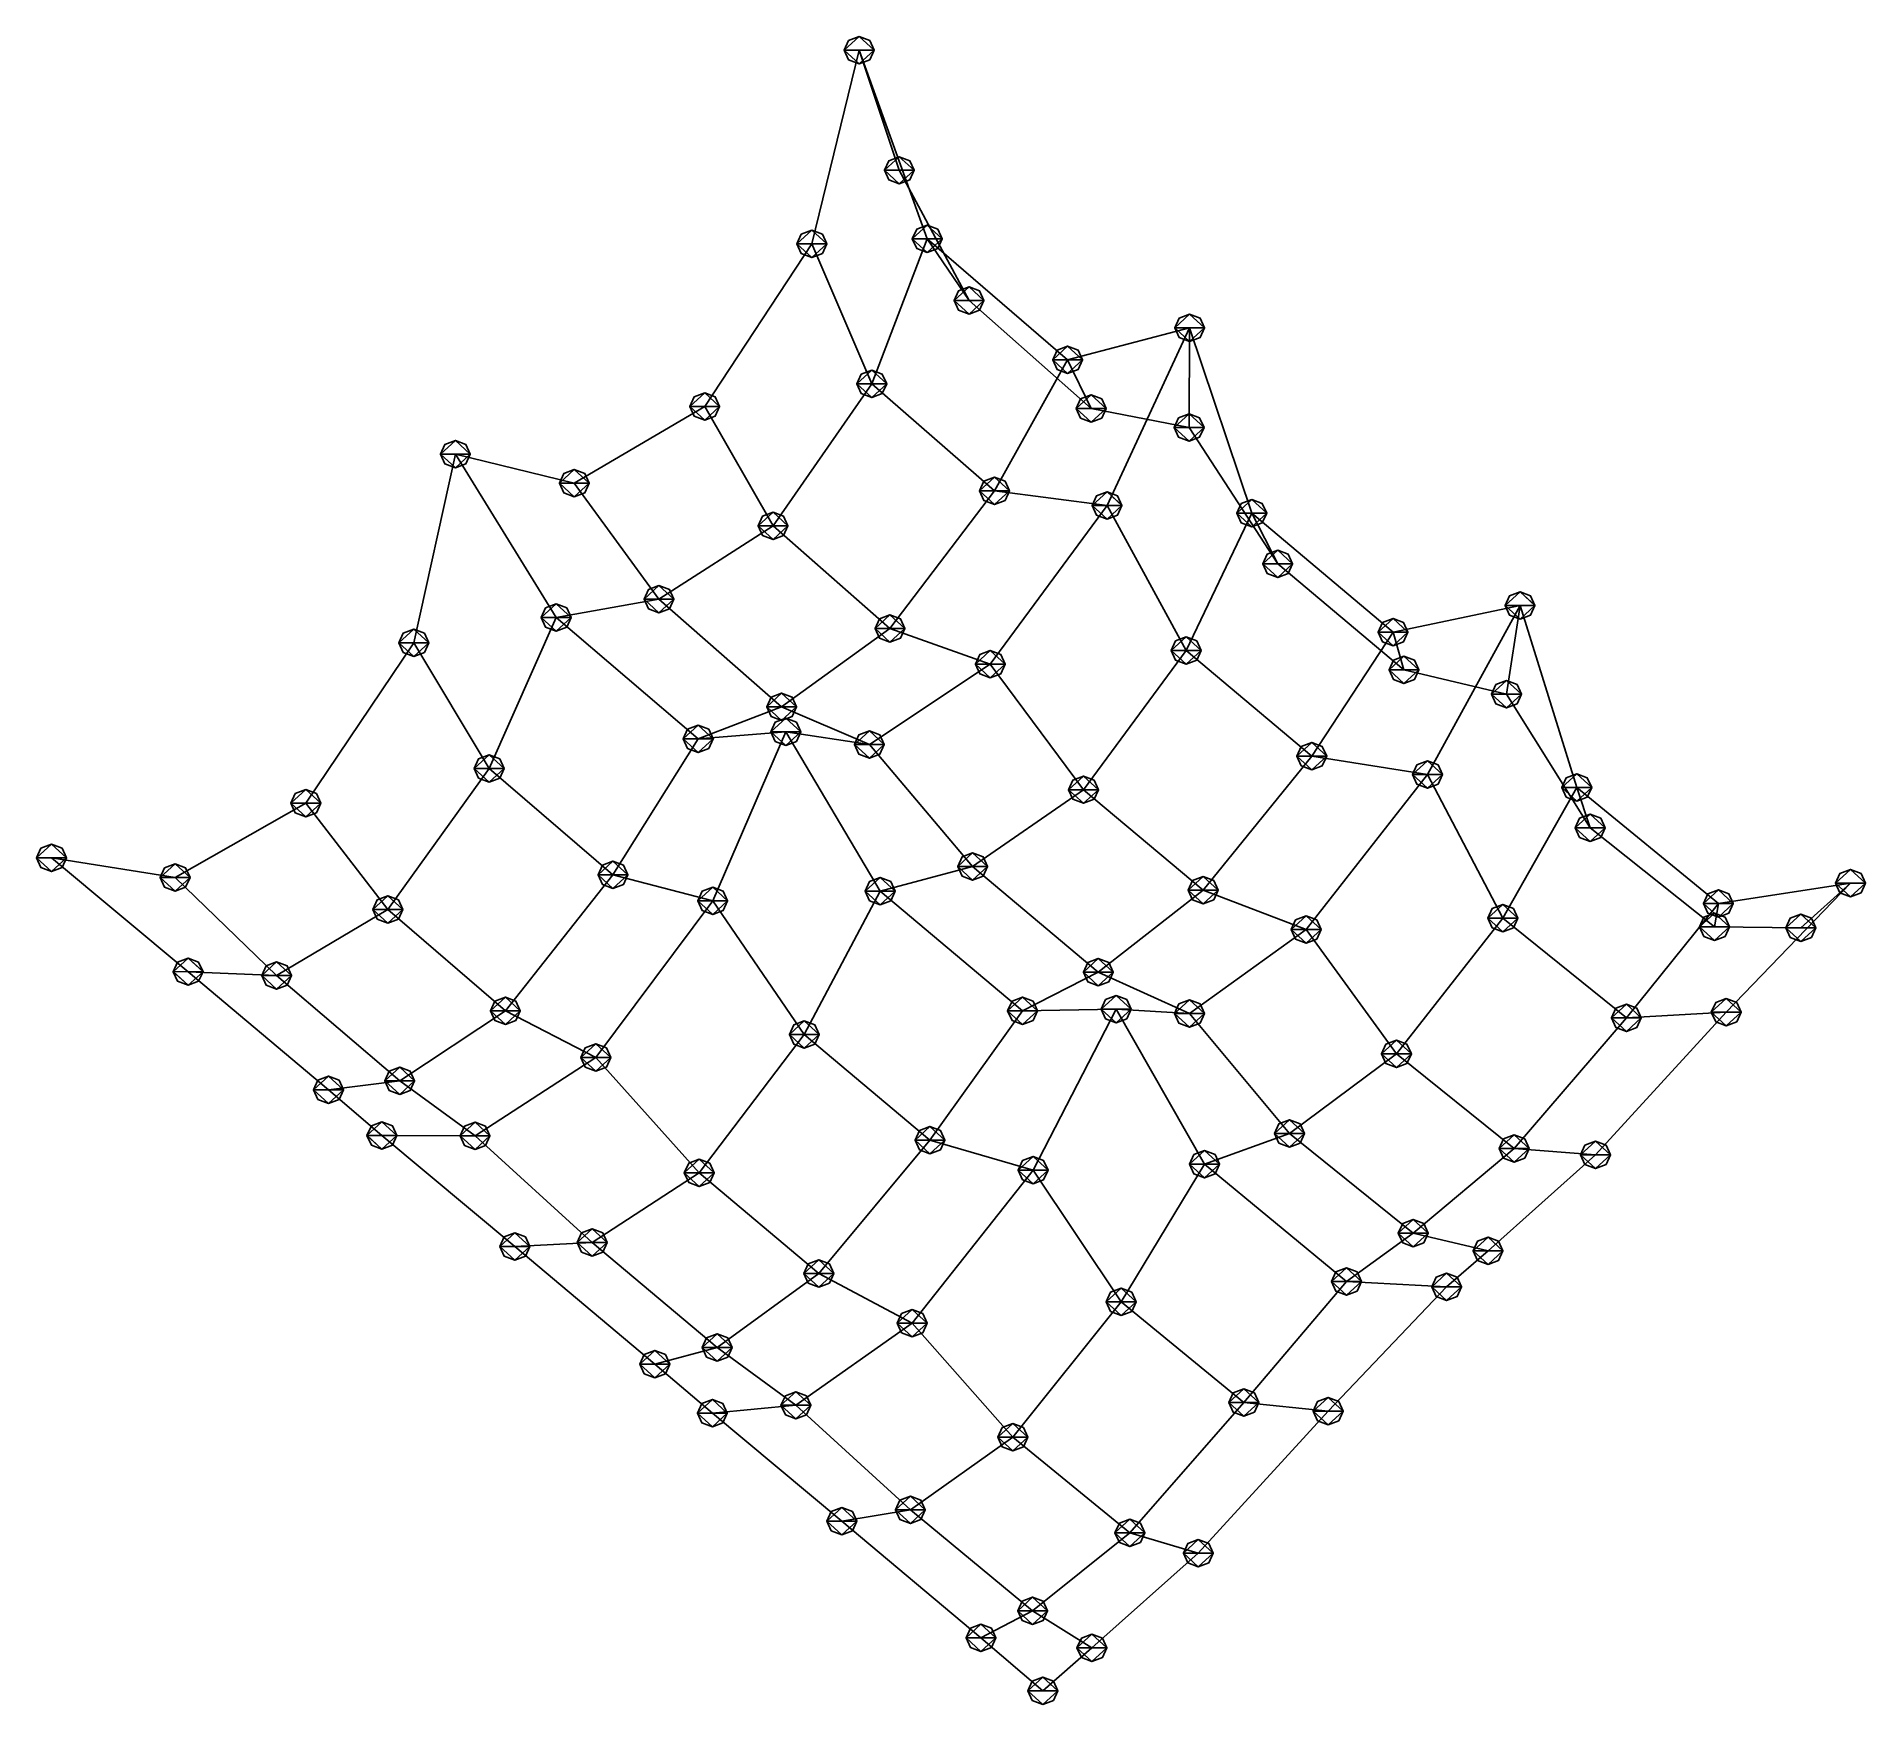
# Model space of a CAD drawing. Header units: metres. Extents: x -61 to 61, y -50 to 61.
import ezdxf

# ---------------------------------------------------------------- set-up
doc = ezdxf.new("R2010")
doc.units = ezdxf.units.M

msp = doc.modelspace()

# ---------------------------------------------------------------- linework, layer by layer
for p, q in [((-6.142948, 61.248173, -192.29597), (-6.8500547, 60.98041, -192.17728)), ((-6.142948, 61.248173, -192.29597), (-6.8500547, 60.98041, -192.17728)), ((-5.4358416, 60.98041, -192.17728), (-6.142948, 61.248173, -192.29597)), ((-5.4358416, 60.98041, -192.17728), (-6.142948, 61.248173, -192.29597)), ((-9.315121, 47.37079, -183.74988), (-6.142948, 60.33397, -191.89072)), ((-6.8500547, 60.98041, -192.17728), (-7.142948, 60.33397, -191.89072)), ((-6.8500547, 60.98041, -192.17728), (-7.142948, 60.33397, -191.89072)), ((-7.142948, 60.33397, -191.89072), (-6.8500547, 59.687527, -191.60416)), ((-7.142948, 60.33397, -191.89072), (-6.8500547, 59.687527, -191.60416)), ((-1.5893822, 47.722572, -184.19968), (-6.142948, 60.33397, -191.89072)), ((-6.142948, 60.33397, -191.89072), (-3.4588814, 52.298218, -181.24937)), ((-5.142948, 60.33397, -191.89072), (-5.4358416, 60.98041, -192.17728)), ((-5.142948, 60.33397, -191.89072), (-5.4358416, 60.98041, -192.17728)), ((-5.4358416, 59.687527, -191.60416), (-5.142948, 60.33397, -191.89072)), ((-5.4358416, 59.687527, -191.60416), (-5.142948, 60.33397, -191.89072)), ((-6.8500547, 59.687527, -191.60416), (-6.142948, 59.419765, -191.48546)), ((-6.8500547, 59.687527, -191.60416), (-6.142948, 59.419765, -191.48546)), ((-6.142948, 59.419765, -191.48546), (-5.4358416, 59.687527, -191.60416)), ((-6.142948, 59.419765, -191.48546), (-5.4358416, 59.687527, -191.60416)), ((-4.165988, 52.94466, -181.53593), (-4.4588814, 52.298218, -181.24937)), ((-4.165988, 52.94466, -181.53593), (-4.4588814, 52.298218, -181.24937)), ((-3.4588814, 53.21242, -181.65463), (-4.165988, 52.94466, -181.53593)), ((-3.4588814, 53.21242, -181.65463), (-4.165988, 52.94466, -181.53593)), ((-2.7517748, 52.94466, -181.53593), (-3.4588814, 53.21242, -181.65463)), ((-2.7517748, 52.94466, -181.53593), (-3.4588814, 53.21242, -181.65463)), ((-2.4588814, 52.298218, -181.24937), (-2.7517748, 52.94466, -181.53593)), ((-2.4588814, 52.298218, -181.24937), (-2.7517748, 52.94466, -181.53593)), ((-4.4588814, 52.298218, -181.24937), (-4.165988, 51.651775, -180.96281)), ((-4.4588814, 52.298218, -181.24937), (-4.165988, 51.651775, -180.96281)), ((-4.165988, 51.651775, -180.96281), (-3.4588814, 51.384014, -180.84412)), ((-4.165988, 51.651775, -180.96281), (-3.4588814, 51.384014, -180.84412)), ((1.2054482, 43.596977, -174.78705), (-3.4588814, 52.298218, -181.24937)), ((-3.4588814, 51.384014, -180.84412), (-2.7517748, 51.651775, -180.96281)), ((-3.4588814, 51.384014, -180.84412), (-2.7517748, 51.651775, -180.96281)), ((-2.7517748, 51.651775, -180.96281), (-2.4588814, 52.298218, -181.24937)), ((-2.7517748, 51.651775, -180.96281), (-2.4588814, 52.298218, -181.24937)), ((-10.022227, 48.01723, -184.03644), (-10.315121, 47.37079, -183.74988)), ((-10.022227, 48.01723, -184.03644), (-10.315121, 47.37079, -183.74988)), ((-9.315121, 48.284992, -184.15514), (-10.022227, 48.01723, -184.03644)), ((-9.315121, 48.284992, -184.15514), (-10.022227, 48.01723, -184.03644)), ((-8.608014, 48.01723, -184.03644), (-9.315121, 48.284992, -184.15514)), ((-8.608014, 48.01723, -184.03644), (-9.315121, 48.284992, -184.15514)), ((-8.315121, 47.37079, -183.74988), (-8.608014, 48.01723, -184.03644)), ((-8.315121, 47.37079, -183.74988), (-8.608014, 48.01723, -184.03644)), ((-2.2964888, 48.369015, -184.48624), (-2.5893822, 47.722572, -184.19968)), ((-2.2964888, 48.369015, -184.48624), (-2.5893822, 47.722572, -184.19968)), ((-1.5893822, 48.636776, -184.60493), (-2.2964888, 48.369015, -184.48624)), ((-1.5893822, 48.636776, -184.60493), (-2.2964888, 48.369015, -184.48624)), ((-0.88227546, 48.369015, -184.48624), (-1.5893822, 48.636776, -184.60493)), ((-0.88227546, 48.369015, -184.48624), (-1.5893822, 48.636776, -184.60493)), ((-0.5893823, 47.722572, -184.19968), (-0.88227546, 48.369015, -184.48624)), ((-0.5893823, 47.722572, -184.19968), (-0.88227546, 48.369015, -184.48624)), ((-16.483028, 36.492134, -182.34744), (-9.315121, 47.37079, -183.74988)), ((-10.315121, 47.37079, -183.74988), (-10.022227, 46.724346, -183.46332)), ((-10.315121, 47.37079, -183.74988), (-10.022227, 46.724346, -183.46332)), ((-10.022227, 46.724346, -183.46332), (-9.315121, 46.456585, -183.34462)), ((-10.022227, 46.724346, -183.46332), (-9.315121, 46.456585, -183.34462)), ((-5.3030434, 38.005547, -178.19658), (-9.315121, 47.37079, -183.74988)), ((-9.315121, 46.456585, -183.34462), (-8.608014, 46.724346, -183.46332)), ((-9.315121, 46.456585, -183.34462), (-8.608014, 46.724346, -183.46332)), ((-8.608014, 46.724346, -183.46332), (-8.315121, 47.37079, -183.74988)), ((-8.608014, 46.724346, -183.46332), (-8.315121, 47.37079, -183.74988)), ((-5.3030434, 38.005547, -178.19658), (-1.5893822, 47.722572, -184.19968)), ((-2.5893822, 47.722572, -184.19968), (-2.296489, 47.07613, -183.91312)), ((-2.5893822, 47.722572, -184.19968), (-2.296489, 47.07613, -183.91312)), ((-2.296489, 47.07613, -183.91312), (-1.5893822, 46.80837, -183.79442)), ((-2.296489, 47.07613, -183.91312), (-1.5893822, 46.80837, -183.79442)), ((7.806984, 39.62567, -187.3828), (-1.5893822, 47.722572, -184.19968)), ((-1.5893822, 47.722572, -184.19968), (1.2054482, 43.596977, -174.78705)), ((-1.5893822, 46.80837, -183.79442), (-0.88227546, 47.07613, -183.91312)), ((-1.5893822, 46.80837, -183.79442), (-0.88227546, 47.07613, -183.91312)), ((-0.88227546, 47.07613, -183.91312), (-0.5893823, 47.722572, -184.19968)), ((-0.88227546, 47.07613, -183.91312), (-0.5893823, 47.722572, -184.19968)), ((0.49834144, 44.24342, -175.07361), (0.20544815, 43.596977, -174.78705)), ((0.49834144, 44.24342, -175.07361), (0.20544815, 43.596977, -174.78705)), ((1.2054482, 44.51118, -175.1923), (0.49834144, 44.24342, -175.07361)), ((1.2054482, 44.51118, -175.1923), (0.49834144, 44.24342, -175.07361)), ((1.9125549, 44.24342, -175.07361), (1.2054482, 44.51118, -175.1923)), ((1.9125549, 44.24342, -175.07361), (1.2054482, 44.51118, -175.1923)), ((2.2054482, 43.596977, -174.78705), (1.9125549, 44.24342, -175.07361)), ((2.2054482, 43.596977, -174.78705), (1.9125549, 44.24342, -175.07361)), ((0.20544815, 43.596977, -174.78705), (0.49834138, 42.950535, -174.50049)), ((0.20544815, 43.596977, -174.78705), (0.49834138, 42.950535, -174.50049)), ((0.49834138, 42.950535, -174.50049), (1.2054482, 42.682774, -174.38179)), ((0.49834138, 42.950535, -174.50049), (1.2054482, 42.682774, -174.38179)), ((9.382599, 36.363228, -177.32101), (1.2054482, 43.596977, -174.78705)), ((1.2054482, 42.682774, -174.38179), (1.9125549, 42.950535, -174.50049)), ((1.2054482, 42.682774, -174.38179), (1.9125549, 42.950535, -174.50049)), ((1.9125549, 42.950535, -174.50049), (2.2054482, 43.596977, -174.78705)), ((1.9125549, 42.950535, -174.50049), (2.2054482, 43.596977, -174.78705)), ((15.971676, 41.75628, -200.00322), (7.806984, 39.62567, -187.3828)), ((10.444778, 29.875504, -189.5455), (15.971676, 41.75628, -200.00322)), ((15.264569, 42.40272, -200.28978), (14.971676, 41.75628, -200.00322)), ((15.264569, 42.40272, -200.28978), (14.971676, 41.75628, -200.00322)), ((14.971676, 41.75628, -200.00322), (15.264569, 41.109837, -199.71666)), ((14.971676, 41.75628, -200.00322), (15.264569, 41.109837, -199.71666)), ((15.971676, 42.670483, -200.40848), (15.264569, 42.40272, -200.28978)), ((15.971676, 42.670483, -200.40848), (15.264569, 42.40272, -200.28978)), ((15.971676, 41.75628, -200.00322), (15.935162, 35.084488, -187.00778)), ((16.678783, 42.40272, -200.28978), (15.971676, 42.670483, -200.40848)), ((16.678783, 42.40272, -200.28978), (15.971676, 42.670483, -200.40848)), ((20.12975, 29.346588, -192.00597), (15.971676, 41.75628, -200.00322)), ((16.971676, 41.75628, -200.00322), (16.678783, 42.40272, -200.28978)), ((16.971676, 41.75628, -200.00322), (16.678783, 42.40272, -200.28978)), ((16.678783, 41.109837, -199.71666), (16.971676, 41.75628, -200.00322)), ((16.678783, 41.109837, -199.71666), (16.971676, 41.75628, -200.00322)), ((7.806984, 40.539875, -187.78806), (7.0998774, 40.272114, -187.66936)), ((7.806984, 40.539875, -187.78806), (7.0998774, 40.272114, -187.66936)), ((8.514091, 40.272114, -187.66936), (7.806984, 40.539875, -187.78806)), ((8.514091, 40.272114, -187.66936), (7.806984, 40.539875, -187.78806)), ((15.264569, 41.109837, -199.71666), (15.971676, 40.842075, -199.59796)), ((15.264569, 41.109837, -199.71666), (15.971676, 40.842075, -199.59796)), ((15.971676, 40.842075, -199.59796), (16.678783, 41.109837, -199.71666)), ((15.971676, 40.842075, -199.59796), (16.678783, 41.109837, -199.71666)), ((2.911049, 30.843834, -180.75578), (7.806984, 39.62567, -187.3828)), ((7.0998774, 40.272114, -187.66936), (6.806984, 39.62567, -187.3828)), ((7.0998774, 40.272114, -187.66936), (6.806984, 39.62567, -187.3828)), ((6.806984, 39.62567, -187.3828), (7.0998774, 38.97923, -187.09624)), ((6.806984, 39.62567, -187.3828), (7.0998774, 38.97923, -187.09624)), ((7.806984, 39.62567, -187.3828), (9.382599, 36.363228, -177.32101)), ((8.806984, 39.62567, -187.3828), (8.514091, 40.272114, -187.66936)), ((8.806984, 39.62567, -187.3828), (8.514091, 40.272114, -187.66936)), ((8.514091, 38.97923, -187.09624), (8.806984, 39.62567, -187.3828)), ((8.514091, 38.97923, -187.09624), (8.806984, 39.62567, -187.3828)), ((-11.911175, 28.506416, -176.71533), (-5.3030434, 38.005547, -178.19658)), ((-6.01015, 38.65199, -178.48314), (-6.3030434, 38.005547, -178.19658)), ((-6.01015, 38.65199, -178.48314), (-6.3030434, 38.005547, -178.19658)), ((-6.3030434, 38.005547, -178.19658), (-6.01015, 37.359104, -177.91002)), ((-6.3030434, 38.005547, -178.19658), (-6.01015, 37.359104, -177.91002)), ((-5.3030434, 38.91975, -178.60184), (-6.01015, 38.65199, -178.48314)), ((-5.3030434, 38.91975, -178.60184), (-6.01015, 38.65199, -178.48314)), ((-4.595937, 38.65199, -178.48314), (-5.3030434, 38.91975, -178.60184)), ((-4.595937, 38.65199, -178.48314), (-5.3030434, 38.91975, -178.60184)), ((2.911049, 30.843834, -180.75578), (-5.3030434, 38.005547, -178.19658)), ((-4.3030434, 38.005547, -178.19658), (-4.595937, 38.65199, -178.48314)), ((-4.3030434, 38.005547, -178.19658), (-4.595937, 38.65199, -178.48314)), ((-4.595937, 37.359104, -177.91002), (-4.3030434, 38.005547, -178.19658)), ((-4.595937, 37.359104, -177.91002), (-4.3030434, 38.005547, -178.19658)), ((7.0998774, 38.97923, -187.09624), (7.806984, 38.711468, -186.97754)), ((7.0998774, 38.97923, -187.09624), (7.806984, 38.711468, -186.97754)), ((7.806984, 38.711468, -186.97754), (8.514091, 38.97923, -187.09624)), ((7.806984, 38.711468, -186.97754), (8.514091, 38.97923, -187.09624)), ((-17.190136, 37.138577, -182.634), (-17.483028, 36.492134, -182.34744)), ((-17.190136, 37.138577, -182.634), (-17.483028, 36.492134, -182.34744)), ((-16.483028, 37.406338, -182.7527), (-17.190136, 37.138577, -182.634)), ((-16.483028, 37.406338, -182.7527), (-17.190136, 37.138577, -182.634)), ((-15.775922, 37.138577, -182.634), (-16.483028, 37.406338, -182.7527)), ((-15.775922, 37.138577, -182.634), (-16.483028, 37.406338, -182.7527)), ((-15.483028, 36.492134, -182.34744), (-15.775922, 37.138577, -182.634)), ((-15.483028, 36.492134, -182.34744), (-15.775922, 37.138577, -182.634)), ((-6.01015, 37.359104, -177.91002), (-5.3030434, 37.091343, -177.79132)), ((-6.01015, 37.359104, -177.91002), (-5.3030434, 37.091343, -177.79132)), ((-5.3030434, 37.091343, -177.79132), (-4.595937, 37.359104, -177.91002)), ((-5.3030434, 37.091343, -177.79132), (-4.595937, 37.359104, -177.91002)), ((8.675492, 37.00967, -177.60757), (8.382599, 36.363228, -177.32101)), ((8.675492, 37.00967, -177.60757), (8.382599, 36.363228, -177.32101)), ((9.382599, 37.27743, -177.72627), (8.675492, 37.00967, -177.60757)), ((9.382599, 37.27743, -177.72627), (8.675492, 37.00967, -177.60757)), ((10.089705, 37.00967, -177.60757), (9.382599, 37.27743, -177.72627)), ((10.089705, 37.00967, -177.60757), (9.382599, 37.27743, -177.72627)), ((10.382599, 36.363228, -177.32101), (10.089705, 37.00967, -177.60757)), ((10.382599, 36.363228, -177.32101), (10.089705, 37.00967, -177.60757)), ((-25.21165, 31.372772, -190.56314), (-16.483028, 36.492134, -182.34744)), ((-17.483028, 36.492134, -182.34744), (-17.190136, 35.84569, -182.06088)), ((-17.483028, 36.492134, -182.34744), (-17.190136, 35.84569, -182.06088)), ((-17.190136, 35.84569, -182.06088), (-16.483028, 35.57793, -181.94218)), ((-17.190136, 35.84569, -182.06088), (-16.483028, 35.57793, -181.94218)), ((-11.911175, 28.506416, -176.71533), (-16.483028, 36.492134, -182.34744)), ((-16.483028, 35.57793, -181.94218), (-15.775922, 35.84569, -182.06088)), ((-16.483028, 35.57793, -181.94218), (-15.775922, 35.84569, -182.06088)), ((-15.775922, 35.84569, -182.06088), (-15.483028, 36.492134, -182.34744)), ((-15.775922, 35.84569, -182.06088), (-15.483028, 36.492134, -182.34744)), ((8.382599, 36.363228, -177.32101), (8.675492, 35.716785, -177.03445)), ((8.382599, 36.363228, -177.32101), (8.675492, 35.716785, -177.03445)), ((8.675492, 35.716785, -177.03445), (9.382599, 35.449024, -176.91576)), ((8.675492, 35.716785, -177.03445), (9.382599, 35.449024, -176.91576)), ((15.935162, 35.084488, -187.00778), (9.382599, 36.363228, -177.32101)), ((9.382599, 35.449024, -176.91576), (10.089705, 35.716785, -177.03445)), ((9.382599, 35.449024, -176.91576), (10.089705, 35.716785, -177.03445)), ((10.089705, 35.716785, -177.03445), (10.382599, 36.363228, -177.32101)), ((10.089705, 35.716785, -177.03445), (10.382599, 36.363228, -177.32101)), ((15.228055, 35.73093, -187.29434), (14.935162, 35.084488, -187.00778)), ((15.228055, 35.73093, -187.29434), (14.935162, 35.084488, -187.00778)), ((15.935162, 35.99869, -187.41304), (15.228055, 35.73093, -187.29434)), ((15.935162, 35.99869, -187.41304), (15.228055, 35.73093, -187.29434)), ((16.64227, 35.73093, -187.29434), (15.935162, 35.99869, -187.41304)), ((16.64227, 35.73093, -187.29434), (15.935162, 35.99869, -187.41304)), ((16.935162, 35.084488, -187.00778), (16.64227, 35.73093, -187.29434)), ((16.935162, 35.084488, -187.00778), (16.64227, 35.73093, -187.29434)), ((14.935162, 35.084488, -187.00778), (15.228055, 34.438046, -186.72122)), ((14.935162, 35.084488, -187.00778), (15.228055, 34.438046, -186.72122)), ((15.228055, 34.438046, -186.72122), (15.935162, 34.170284, -186.60252)), ((15.228055, 34.438046, -186.72122), (15.935162, 34.170284, -186.60252)), ((21.866524, 25.96354, -182.04001), (15.935162, 35.084488, -187.00778)), ((15.935162, 34.170284, -186.60252), (16.64227, 34.438046, -186.72122)), ((15.935162, 34.170284, -186.60252), (16.64227, 34.438046, -186.72122)), ((16.64227, 34.438046, -186.72122), (16.935162, 35.084488, -187.00778)), ((16.64227, 34.438046, -186.72122), (16.935162, 35.084488, -187.00778)), ((-35.948578, 20.684883, -195.256), (-33.17193, 33.311867, -203.69072)), ((-33.879036, 33.95831, -203.97728), (-34.17193, 33.311867, -203.69072)), ((-33.879036, 33.95831, -203.97728), (-34.17193, 33.311867, -203.69072)), ((-34.17193, 33.311867, -203.69072), (-33.879036, 32.665424, -203.40416)), ((-34.17193, 33.311867, -203.69072), (-33.879036, 32.665424, -203.40416)), ((-33.17193, 34.22607, -204.09598), (-33.879036, 33.95831, -203.97728)), ((-33.17193, 34.22607, -204.09598), (-33.879036, 33.95831, -203.97728)), ((-32.46482, 33.95831, -203.97728), (-33.17193, 34.22607, -204.09598)), ((-32.46482, 33.95831, -203.97728), (-33.17193, 34.22607, -204.09598)), ((-26.42418, 22.368233, -193.96786), (-33.17193, 33.311867, -203.69072)), ((-33.17193, 33.311867, -203.69072), (-25.21165, 31.372772, -190.56314)), ((-32.17193, 33.311867, -203.69072), (-32.46482, 33.95831, -203.97728)), ((-32.17193, 33.311867, -203.69072), (-32.46482, 33.95831, -203.97728)), ((-32.46482, 32.665424, -203.40416), (-32.17193, 33.311867, -203.69072)), ((-32.46482, 32.665424, -203.40416), (-32.17193, 33.311867, -203.69072)), ((-33.879036, 32.665424, -203.40416), (-33.17193, 32.397663, -203.28546)), ((-33.879036, 32.665424, -203.40416), (-33.17193, 32.397663, -203.28546)), ((-33.17193, 32.397663, -203.28546), (-32.46482, 32.665424, -203.40416)), ((-33.17193, 32.397663, -203.28546), (-32.46482, 32.665424, -203.40416)), ((-25.918758, 32.019215, -190.8497), (-26.21165, 31.372772, -190.56314)), ((-25.918758, 32.019215, -190.8497), (-26.21165, 31.372772, -190.56314)), ((-25.21165, 32.286976, -190.9684), (-25.918758, 32.019215, -190.8497)), ((-25.21165, 32.286976, -190.9684), (-25.918758, 32.019215, -190.8497)), ((-24.504543, 32.019215, -190.8497), (-25.21165, 32.286976, -190.9684)), ((-24.504543, 32.019215, -190.8497), (-25.21165, 32.286976, -190.9684)), ((-24.21165, 31.372772, -190.56314), (-24.504543, 32.019215, -190.8497)), ((-24.21165, 31.372772, -190.56314), (-24.504543, 32.019215, -190.8497)), ((-26.21165, 31.372772, -190.56314), (-25.918758, 30.726332, -190.27658)), ((-26.21165, 31.372772, -190.56314), (-25.918758, 30.726332, -190.27658)), ((-25.918758, 30.726332, -190.27658), (-25.21165, 30.458567, -190.15788)), ((-25.918758, 30.726332, -190.27658), (-25.21165, 30.458567, -190.15788)), ((-19.54633, 23.593903, -184.07362), (-25.21165, 31.372772, -190.56314)), ((-25.21165, 30.458567, -190.15788), (-24.504543, 30.726332, -190.27658)), ((-25.21165, 30.458567, -190.15788), (-24.504543, 30.726332, -190.27658)), ((-24.504543, 30.726332, -190.27658), (-24.21165, 31.372772, -190.56314)), ((-24.504543, 30.726332, -190.27658), (-24.21165, 31.372772, -190.56314)), ((-4.084877, 21.649734, -179.08224), (2.911049, 30.843834, -180.75578)), ((2.2039423, 31.490274, -181.04234), (1.9110489, 30.843834, -180.75578)), ((2.2039423, 31.490274, -181.04234), (1.9110489, 30.843834, -180.75578)), ((1.9110489, 30.843834, -180.75578), (2.203942, 30.197393, -180.46922)), ((1.9110489, 30.843834, -180.75578), (2.203942, 30.197393, -180.46922)), ((2.911049, 31.75804, -181.16104), (2.2039423, 31.490274, -181.04234)), ((2.911049, 31.75804, -181.16104), (2.2039423, 31.490274, -181.04234)), ((3.6181555, 31.490274, -181.04234), (2.911049, 31.75804, -181.16104)), ((3.6181555, 31.490274, -181.04234), (2.911049, 31.75804, -181.16104)), ((10.444778, 29.875504, -189.5455), (2.911049, 30.843834, -180.75578)), ((3.911049, 30.843834, -180.75578), (3.6181555, 31.490274, -181.04234)), ((3.911049, 30.843834, -180.75578), (3.6181555, 31.490274, -181.04234)), ((3.6181555, 30.197393, -180.46922), (3.911049, 30.843834, -180.75578)), ((3.6181555, 30.197393, -180.46922), (3.911049, 30.843834, -180.75578)), ((10.444778, 30.78971, -189.95076), (9.737672, 30.521944, -189.83206)), ((10.444778, 30.78971, -189.95076), (9.737672, 30.521944, -189.83206)), ((11.151885, 30.521944, -189.83206), (10.444778, 30.78971, -189.95076)), ((11.151885, 30.521944, -189.83206), (10.444778, 30.78971, -189.95076)), ((-11.911175, 29.420622, -177.12059), (-12.618281, 29.152857, -177.00189)), ((-11.911175, 29.420622, -177.12059), (-12.618281, 29.152857, -177.00189)), ((-11.204068, 29.152857, -177.00189), (-11.911175, 29.420622, -177.12059)), ((-11.204068, 29.152857, -177.00189), (-11.911175, 29.420622, -177.12059)), ((2.203942, 30.197393, -180.46922), (2.911049, 29.929628, -180.35052)), ((2.203942, 30.197393, -180.46922), (2.911049, 29.929628, -180.35052)), ((2.6305084, 19.258667, -187.28642), (10.444778, 29.875504, -189.5455)), ((2.911049, 29.929628, -180.35052), (3.6181555, 30.197393, -180.46922)), ((2.911049, 29.929628, -180.35052), (3.6181555, 30.197393, -180.46922)), ((9.737672, 30.521944, -189.83206), (9.444778, 29.875504, -189.5455)), ((9.737672, 30.521944, -189.83206), (9.444778, 29.875504, -189.5455)), ((9.444778, 29.875504, -189.5455), (9.737672, 29.229063, -189.25894)), ((9.444778, 29.875504, -189.5455), (9.737672, 29.229063, -189.25894)), ((15.739056, 20.161964, -185.57379), (10.444778, 29.875504, -189.5455)), ((11.444778, 29.875504, -189.5455), (11.151885, 30.521944, -189.83206)), ((11.444778, 29.875504, -189.5455), (11.151885, 30.521944, -189.83206)), ((11.151885, 29.229063, -189.25894), (11.444778, 29.875504, -189.5455)), ((11.151885, 29.229063, -189.25894), (11.444778, 29.875504, -189.5455)), ((19.422642, 29.993029, -192.29253), (19.12975, 29.346588, -192.00597)), ((19.422642, 29.993029, -192.29253), (19.12975, 29.346588, -192.00597)), ((20.12975, 30.260794, -192.41122), (19.422642, 29.993029, -192.29253)), ((20.12975, 30.260794, -192.41122), (19.422642, 29.993029, -192.29253)), ((20.836857, 29.993029, -192.29253), (20.12975, 30.260794, -192.41122)), ((20.836857, 29.993029, -192.29253), (20.12975, 30.260794, -192.41122)), ((21.12975, 29.346588, -192.00597), (20.836857, 29.993029, -192.29253)), ((21.12975, 29.346588, -192.00597), (20.836857, 29.993029, -192.29253)), ((-19.54633, 23.593903, -184.07362), (-11.911175, 28.506416, -176.71533)), ((-12.618281, 29.152857, -177.00189), (-12.911175, 28.506416, -176.71533)), ((-12.618281, 29.152857, -177.00189), (-12.911175, 28.506416, -176.71533)), ((-12.911175, 28.506416, -176.71533), (-12.618281, 27.859976, -176.42877)), ((-12.911175, 28.506416, -176.71533), (-12.618281, 27.859976, -176.42877)), ((-4.084877, 21.649734, -179.08224), (-11.911175, 28.506416, -176.71533)), ((-10.911175, 28.506416, -176.71533), (-11.204068, 29.152857, -177.00189)), ((-10.911175, 28.506416, -176.71533), (-11.204068, 29.152857, -177.00189)), ((-11.204068, 27.859976, -176.42877), (-10.911175, 28.506416, -176.71533)), ((-11.204068, 27.859976, -176.42877), (-10.911175, 28.506416, -176.71533)), ((9.737672, 29.229063, -189.25894), (10.444778, 28.961298, -189.14024)), ((9.737672, 29.229063, -189.25894), (10.444778, 28.961298, -189.14024)), ((10.444778, 28.961298, -189.14024), (11.151885, 29.229063, -189.25894)), ((10.444778, 28.961298, -189.14024), (11.151885, 29.229063, -189.25894)), ((15.739056, 20.161964, -185.57379), (20.12975, 29.346588, -192.00597)), ((19.12975, 29.346588, -192.00597), (19.422642, 28.700148, -191.7194)), ((19.12975, 29.346588, -192.00597), (19.422642, 28.700148, -191.7194)), ((19.422642, 28.700148, -191.7194), (20.12975, 28.432383, -191.60071)), ((19.422642, 28.700148, -191.7194), (20.12975, 28.432383, -191.60071)), ((29.584003, 21.404419, -195.47415), (20.12975, 29.346588, -192.00597)), ((20.12975, 29.346588, -192.00597), (21.866524, 25.96354, -182.04001)), ((20.12975, 28.432383, -191.60071), (20.836857, 28.700148, -191.7194)), ((20.12975, 28.432383, -191.60071), (20.836857, 28.700148, -191.7194)), ((20.836857, 28.700148, -191.7194), (21.12975, 29.346588, -192.00597)), ((20.836857, 28.700148, -191.7194), (21.12975, 29.346588, -192.00597)), ((-12.618281, 27.859976, -176.42877), (-11.911175, 27.59221, -176.31007)), ((-12.618281, 27.859976, -176.42877), (-11.911175, 27.59221, -176.31007)), ((-11.911175, 27.59221, -176.31007), (-11.204068, 27.859976, -176.42877)), ((-11.911175, 27.59221, -176.31007), (-11.204068, 27.859976, -176.42877)), ((21.159416, 26.60998, -182.32657), (20.866524, 25.96354, -182.04001)), ((21.159416, 26.60998, -182.32657), (20.866524, 25.96354, -182.04001)), ((20.866524, 25.96354, -182.04001), (21.159416, 25.317099, -181.75345)), ((20.866524, 25.96354, -182.04001), (21.159416, 25.317099, -181.75345)), ((21.866524, 26.877745, -182.44527), (21.159416, 26.60998, -182.32657)), ((21.866524, 26.877745, -182.44527), (21.159416, 26.60998, -182.32657)), ((22.573631, 26.60998, -182.32657), (21.866524, 26.877745, -182.44527)), ((22.573631, 26.60998, -182.32657), (21.866524, 26.877745, -182.44527)), ((30.317818, 18.8639, -185.14029), (21.866524, 25.96354, -182.04001)), ((22.866524, 25.96354, -182.04001), (22.573631, 26.60998, -182.32657)), ((22.866524, 25.96354, -182.04001), (22.573631, 26.60998, -182.32657)), ((22.573631, 25.317099, -181.75345), (22.866524, 25.96354, -182.04001)), ((22.573631, 25.317099, -181.75345), (22.866524, 25.96354, -182.04001)), ((-19.54633, 24.508108, -184.47888), (-20.253437, 24.240343, -184.36018)), ((-19.54633, 24.508108, -184.47888), (-20.253437, 24.240343, -184.36018)), ((-18.839222, 24.240343, -184.36018), (-19.54633, 24.508108, -184.47888)), ((-18.839222, 24.240343, -184.36018), (-19.54633, 24.508108, -184.47888)), ((21.159416, 25.317099, -181.75345), (21.866524, 25.049334, -181.63475)), ((21.159416, 25.317099, -181.75345), (21.866524, 25.049334, -181.63475)), ((21.866524, 25.049334, -181.63475), (22.573631, 25.317099, -181.75345)), ((21.866524, 25.049334, -181.63475), (22.573631, 25.317099, -181.75345)), ((-26.42418, 23.282438, -194.37312), (-27.131287, 23.014673, -194.25443)), ((-26.42418, 23.282438, -194.37312), (-27.131287, 23.014673, -194.25443)), ((-26.42418, 22.368233, -193.96786), (-19.54633, 23.593903, -184.07362)), ((-25.717072, 23.014673, -194.25443), (-26.42418, 23.282438, -194.37312)), ((-25.717072, 23.014673, -194.25443), (-26.42418, 23.282438, -194.37312)), ((-20.253437, 24.240343, -184.36018), (-20.54633, 23.593903, -184.07362)), ((-20.253437, 24.240343, -184.36018), (-20.54633, 23.593903, -184.07362)), ((-20.54633, 23.593903, -184.07362), (-20.253437, 22.947462, -183.78706)), ((-20.54633, 23.593903, -184.07362), (-20.253437, 22.947462, -183.78706)), ((-11.334385, 16.406212, -186.60538), (-19.54633, 23.593903, -184.07362)), ((-18.54633, 23.593903, -184.07362), (-18.839222, 24.240343, -184.36018)), ((-18.54633, 23.593903, -184.07362), (-18.839222, 24.240343, -184.36018)), ((-18.839222, 22.947462, -183.78706), (-18.54633, 23.593903, -184.07362)), ((-18.839222, 22.947462, -183.78706), (-18.54633, 23.593903, -184.07362)), ((37.379192, 23.82503, -208.40228), (37.0863, 23.178589, -208.11572)), ((37.379192, 23.82503, -208.40228), (37.0863, 23.178589, -208.11572)), ((38.0863, 24.092794, -208.52098), (37.379192, 23.82503, -208.40228)), ((38.0863, 24.092794, -208.52098), (37.379192, 23.82503, -208.40228)), ((38.793407, 23.82503, -208.40228), (38.0863, 24.092794, -208.52098)), ((38.793407, 23.82503, -208.40228), (38.0863, 24.092794, -208.52098)), ((39.0863, 23.178589, -208.11572), (38.793407, 23.82503, -208.40228)), ((39.0863, 23.178589, -208.11572), (38.793407, 23.82503, -208.40228)), ((-30.907288, 12.272442, -189.05789), (-26.42418, 22.368233, -193.96786)), ((-27.131287, 23.014673, -194.25443), (-27.42418, 22.368233, -193.96786)), ((-27.131287, 23.014673, -194.25443), (-27.42418, 22.368233, -193.96786)), ((-27.42418, 22.368233, -193.96786), (-27.131287, 21.721792, -193.6813)), ((-27.42418, 22.368233, -193.96786), (-27.131287, 21.721792, -193.6813)), ((-16.917606, 14.25264, -197.15366), (-26.42418, 22.368233, -193.96786)), ((-25.42418, 22.368233, -193.96786), (-25.717072, 23.014673, -194.25443)), ((-25.42418, 22.368233, -193.96786), (-25.717072, 23.014673, -194.25443)), ((-25.717072, 21.721792, -193.6813), (-25.42418, 22.368233, -193.96786)), ((-25.717072, 21.721792, -193.6813), (-25.42418, 22.368233, -193.96786)), ((-20.253437, 22.947462, -183.78706), (-19.54633, 22.679697, -183.66837)), ((-20.253437, 22.947462, -183.78706), (-19.54633, 22.679697, -183.66837)), ((-19.54633, 22.679697, -183.66837), (-18.839222, 22.947462, -183.78706)), ((-19.54633, 22.679697, -183.66837), (-18.839222, 22.947462, -183.78706)), ((-4.7919836, 22.296175, -179.3688), (-5.084877, 21.649734, -179.08224)), ((-4.7919836, 22.296175, -179.3688), (-5.084877, 21.649734, -179.08224)), ((-4.084877, 22.56394, -179.4875), (-4.7919836, 22.296175, -179.3688)), ((-4.084877, 22.56394, -179.4875), (-4.7919836, 22.296175, -179.3688)), ((-3.3777704, 22.296175, -179.3688), (-4.084877, 22.56394, -179.4875)), ((-3.3777704, 22.296175, -179.3688), (-4.084877, 22.56394, -179.4875)), ((-3.084877, 21.649734, -179.08224), (-3.3777704, 22.296175, -179.3688)), ((-3.084877, 21.649734, -179.08224), (-3.3777704, 22.296175, -179.3688)), ((28.876896, 22.05086, -195.76071), (28.584003, 21.404419, -195.47415)), ((28.876896, 22.05086, -195.76071), (28.584003, 21.404419, -195.47415)), ((29.584003, 22.318624, -195.87941), (28.876896, 22.05086, -195.76071)), ((29.584003, 22.318624, -195.87941), (28.876896, 22.05086, -195.76071)), ((38.0863, 23.178589, -208.11572), (29.584003, 21.404419, -195.47415)), ((30.291111, 22.05086, -195.76071), (29.584003, 22.318624, -195.87941)), ((30.291111, 22.05086, -195.76071), (29.584003, 22.318624, -195.87941)), ((30.584003, 21.404419, -195.47415), (30.291111, 22.05086, -195.76071)), ((30.584003, 21.404419, -195.47415), (30.291111, 22.05086, -195.76071)), ((31.888405, 11.861488, -197.41187), (38.0863, 23.178589, -208.11572)), ((37.0863, 23.178589, -208.11572), (37.379192, 22.532148, -207.82916)), ((37.0863, 23.178589, -208.11572), (37.379192, 22.532148, -207.82916)), ((38.0863, 23.178589, -208.11572), (37.179287, 17.238068, -194.80096)), ((37.379192, 22.532148, -207.82916), (38.0863, 22.264383, -207.71046)), ((37.379192, 22.532148, -207.82916), (38.0863, 22.264383, -207.71046)), ((41.88121, 11.001137, -199.88255), (38.0863, 23.178589, -208.11572)), ((38.0863, 22.264383, -207.71046), (38.793407, 22.532148, -207.82916)), ((38.0863, 22.264383, -207.71046), (38.793407, 22.532148, -207.82916)), ((38.793407, 22.532148, -207.82916), (39.0863, 23.178589, -208.11572)), ((38.793407, 22.532148, -207.82916), (39.0863, 23.178589, -208.11572)), ((-36.655685, 21.331324, -195.54256), (-36.948578, 20.684883, -195.256)), ((-36.655685, 21.331324, -195.54256), (-36.948578, 20.684883, -195.256)), ((-35.948578, 21.599089, -195.66125), (-36.655685, 21.331324, -195.54256)), ((-35.948578, 21.599089, -195.66125), (-36.655685, 21.331324, -195.54256)), ((-35.24147, 21.331324, -195.54256), (-35.948578, 21.599089, -195.66125)), ((-35.24147, 21.331324, -195.54256), (-35.948578, 21.599089, -195.66125)), ((-34.948578, 20.684883, -195.256), (-35.24147, 21.331324, -195.54256)), ((-34.948578, 20.684883, -195.256), (-35.24147, 21.331324, -195.54256)), ((-27.131287, 21.721792, -193.6813), (-26.42418, 21.454027, -193.5626)), ((-27.131287, 21.721792, -193.6813), (-26.42418, 21.454027, -193.5626)), ((-26.42418, 21.454027, -193.5626), (-25.717072, 21.721792, -193.6813)), ((-26.42418, 21.454027, -193.5626), (-25.717072, 21.721792, -193.6813)), ((-11.334385, 16.406212, -186.60538), (-4.084877, 21.649734, -179.08224)), ((-5.084877, 21.649734, -179.08224), (-4.7919836, 21.003294, -178.79568)), ((-5.084877, 21.649734, -179.08224), (-4.7919836, 21.003294, -178.79568)), ((-4.7919836, 21.003294, -178.79568), (-4.084877, 20.735529, -178.67699)), ((-4.7919836, 21.003294, -178.79568), (-4.084877, 20.735529, -178.67699)), ((2.6305084, 19.258667, -187.28642), (-4.084877, 21.649734, -179.08224)), ((-4.084877, 20.735529, -178.67699), (-3.3777704, 21.003294, -178.79568)), ((-4.084877, 20.735529, -178.67699), (-3.3777704, 21.003294, -178.79568)), ((-3.3777704, 21.003294, -178.79568), (-3.084877, 21.649734, -179.08224)), ((-3.3777704, 21.003294, -178.79568), (-3.084877, 21.649734, -179.08224)), ((15.031949, 20.808405, -185.86035), (14.739056, 20.161964, -185.57379)), ((15.031949, 20.808405, -185.86035), (14.739056, 20.161964, -185.57379)), ((15.739056, 21.07617, -185.97905), (15.031949, 20.808405, -185.86035)), ((15.739056, 21.07617, -185.97905), (15.031949, 20.808405, -185.86035)), ((16.446163, 20.808405, -185.86035), (15.739056, 21.07617, -185.97905)), ((16.446163, 20.808405, -185.86035), (15.739056, 21.07617, -185.97905)), ((16.739056, 20.161964, -185.57379), (16.446163, 20.808405, -185.86035)), ((16.739056, 20.161964, -185.57379), (16.446163, 20.808405, -185.86035)), ((24.144117, 13.101177, -188.65709), (29.584003, 21.404419, -195.47415)), ((28.584003, 21.404419, -195.47415), (28.876896, 20.757978, -195.18759)), ((28.584003, 21.404419, -195.47415), (28.876896, 20.757978, -195.18759)), ((29.584003, 21.404419, -195.47415), (30.317818, 18.8639, -185.14029)), ((30.291111, 20.757978, -195.18759), (30.584003, 21.404419, -195.47415)), ((30.291111, 20.757978, -195.18759), (30.584003, 21.404419, -195.47415)), ((-43.182537, 9.940849, -194.03633), (-35.948578, 20.684883, -195.256)), ((-36.948578, 20.684883, -195.256), (-36.655685, 20.038443, -194.96944)), ((-36.948578, 20.684883, -195.256), (-36.655685, 20.038443, -194.96944)), ((-36.655685, 20.038443, -194.96944), (-35.948578, 19.770678, -194.85074)), ((-36.655685, 20.038443, -194.96944), (-35.948578, 19.770678, -194.85074)), ((-30.907288, 12.272442, -189.05789), (-35.948578, 20.684883, -195.256)), ((-35.948578, 19.770678, -194.85074), (-35.24147, 20.038443, -194.96944)), ((-35.948578, 19.770678, -194.85074), (-35.24147, 20.038443, -194.96944)), ((-35.24147, 20.038443, -194.96944), (-34.948578, 20.684883, -195.256)), ((-35.24147, 20.038443, -194.96944), (-34.948578, 20.684883, -195.256)), ((1.9234017, 19.905107, -187.57298), (1.6305084, 19.258667, -187.28642)), ((1.9234017, 19.905107, -187.57298), (1.6305084, 19.258667, -187.28642)), ((2.6305084, 20.172873, -187.69168), (1.9234017, 19.905107, -187.57298)), ((2.6305084, 20.172873, -187.69168), (1.9234017, 19.905107, -187.57298)), ((3.337615, 19.905107, -187.57298), (2.6305084, 20.172873, -187.69168)), ((3.337615, 19.905107, -187.57298), (2.6305084, 20.172873, -187.69168)), ((3.6305084, 19.258667, -187.28642), (3.337615, 19.905107, -187.57298)), ((3.6305084, 19.258667, -187.28642), (3.337615, 19.905107, -187.57298)), ((8.865322, 10.854172, -183.98456), (15.739056, 20.161964, -185.57379)), ((14.739056, 20.161964, -185.57379), (15.031949, 19.515524, -185.28723)), ((14.739056, 20.161964, -185.57379), (15.031949, 19.515524, -185.28723)), ((24.144117, 13.101177, -188.65709), (15.739056, 20.161964, -185.57379)), ((16.446163, 19.515524, -185.28723), (16.739056, 20.161964, -185.57379)), ((16.446163, 19.515524, -185.28723), (16.739056, 20.161964, -185.57379)), ((28.876896, 20.757978, -195.18759), (29.584003, 20.490213, -195.0689)), ((28.876896, 20.757978, -195.18759), (29.584003, 20.490213, -195.0689)), ((29.584003, 20.490213, -195.0689), (30.291111, 20.757978, -195.18759)), ((29.584003, 20.490213, -195.0689), (30.291111, 20.757978, -195.18759)), ((30.317818, 19.778105, -185.54555), (29.61071, 19.51034, -185.42685)), ((30.317818, 19.778105, -185.54555), (29.61071, 19.51034, -185.42685)), ((31.024925, 19.51034, -185.42685), (30.317818, 19.778105, -185.54555)), ((31.024925, 19.51034, -185.42685), (30.317818, 19.778105, -185.54555)), ((-5.46476, 13.869556, -196.29436), (2.6305084, 19.258667, -187.28642)), ((1.6305084, 19.258667, -187.28642), (1.9234016, 18.612226, -186.99986)), ((1.6305084, 19.258667, -187.28642), (1.9234016, 18.612226, -186.99986)), ((1.9234016, 18.612226, -186.99986), (2.6305084, 18.344461, -186.88116)), ((1.9234016, 18.612226, -186.99986), (2.6305084, 18.344461, -186.88116)), ((8.865322, 10.854172, -183.98456), (2.6305084, 19.258667, -187.28642)), ((2.6305084, 18.344461, -186.88116), (3.337615, 18.612226, -186.99986)), ((2.6305084, 18.344461, -186.88116), (3.337615, 18.612226, -186.99986)), ((3.337615, 18.612226, -186.99986), (3.6305084, 19.258667, -187.28642)), ((3.337615, 18.612226, -186.99986), (3.6305084, 19.258667, -187.28642)), ((15.031949, 19.515524, -185.28723), (15.739056, 19.247759, -185.16853)), ((15.031949, 19.515524, -185.28723), (15.739056, 19.247759, -185.16853)), ((15.739056, 19.247759, -185.16853), (16.446163, 19.515524, -185.28723)), ((15.739056, 19.247759, -185.16853), (16.446163, 19.515524, -185.28723)), ((29.61071, 19.51034, -185.42685), (29.317818, 18.8639, -185.14029)), ((29.61071, 19.51034, -185.42685), (29.317818, 18.8639, -185.14029)), ((29.317818, 18.8639, -185.14029), (29.61071, 18.217459, -184.85373)), ((29.317818, 18.8639, -185.14029), (29.61071, 18.217459, -184.85373)), ((37.179287, 17.238068, -194.80096), (30.317818, 18.8639, -185.14029)), ((31.317818, 18.8639, -185.14029), (31.024925, 19.51034, -185.42685)), ((31.317818, 18.8639, -185.14029), (31.024925, 19.51034, -185.42685)), ((31.024925, 18.217459, -184.85373), (31.317818, 18.8639, -185.14029)), ((31.024925, 18.217459, -184.85373), (31.317818, 18.8639, -185.14029)), ((-11.334385, 17.320417, -187.01064), (-12.0414915, 17.052652, -186.89194)), ((-11.334385, 17.320417, -187.01064), (-12.0414915, 17.052652, -186.89194)), ((-10.627278, 17.052652, -186.89194), (-11.334385, 17.320417, -187.01064)), ((-10.627278, 17.052652, -186.89194), (-11.334385, 17.320417, -187.01064)), ((29.61071, 18.217459, -184.85373), (30.317818, 17.949694, -184.73503)), ((29.61071, 18.217459, -184.85373), (30.317818, 17.949694, -184.73503)), ((30.317818, 17.949694, -184.73503), (31.024925, 18.217459, -184.85373)), ((30.317818, 17.949694, -184.73503), (31.024925, 18.217459, -184.85373)), ((36.47218, 17.884508, -195.08752), (36.179287, 17.238068, -194.80096)), ((36.47218, 17.884508, -195.08752), (36.179287, 17.238068, -194.80096)), ((36.179287, 17.238068, -194.80096), (36.47218, 16.591627, -194.5144)), ((36.179287, 17.238068, -194.80096), (36.47218, 16.591627, -194.5144)), ((37.179287, 18.152273, -195.20622), (36.47218, 17.884508, -195.08752)), ((37.179287, 18.152273, -195.20622), (36.47218, 17.884508, -195.08752)), ((37.886395, 17.884508, -195.08752), (37.179287, 18.152273, -195.20622)), ((37.886395, 17.884508, -195.08752), (37.179287, 18.152273, -195.20622)), ((42.777344, 8.309502, -189.57152), (37.179287, 17.238068, -194.80096)), ((38.179287, 17.238068, -194.80096), (37.886395, 17.884508, -195.08752)), ((38.179287, 17.238068, -194.80096), (37.886395, 17.884508, -195.08752)), ((37.886395, 16.591627, -194.5144), (38.179287, 17.238068, -194.80096)), ((37.886395, 16.591627, -194.5144), (38.179287, 17.238068, -194.80096)), ((-16.917606, 14.25264, -197.15366), (-11.334385, 16.406212, -186.60538)), ((-12.0414915, 17.052652, -186.89194), (-12.334385, 16.406212, -186.60538)), ((-12.0414915, 17.052652, -186.89194), (-12.334385, 16.406212, -186.60538)), ((-12.334385, 16.406212, -186.60538), (-12.0414915, 15.759771, -186.31882)), ((-12.334385, 16.406212, -186.60538), (-12.0414915, 15.759771, -186.31882)), ((-5.46476, 13.869556, -196.29436), (-11.334385, 16.406212, -186.60538)), ((-10.334385, 16.406212, -186.60538), (-10.627278, 17.052652, -186.89194)), ((-10.334385, 16.406212, -186.60538), (-10.627278, 17.052652, -186.89194)), ((-10.627278, 15.759771, -186.31882), (-10.334385, 16.406212, -186.60538)), ((-10.627278, 15.759771, -186.31882), (-10.334385, 16.406212, -186.60538)), ((36.47218, 16.591627, -194.5144), (37.179287, 16.323862, -194.3957)), ((36.47218, 16.591627, -194.5144), (37.179287, 16.323862, -194.3957)), ((37.179287, 16.323862, -194.3957), (37.886395, 16.591627, -194.5144)), ((37.179287, 16.323862, -194.3957), (37.886395, 16.591627, -194.5144)), ((-17.624714, 14.89908, -197.44022), (-17.917606, 14.25264, -197.15366)), ((-17.624714, 14.89908, -197.44022), (-17.917606, 14.25264, -197.15366)), ((-16.917606, 15.166845, -197.55891), (-17.624714, 14.89908, -197.44022)), ((-16.917606, 15.166845, -197.55891), (-17.624714, 14.89908, -197.44022)), ((-16.210499, 14.89908, -197.44022), (-16.917606, 15.166845, -197.55891)), ((-16.210499, 14.89908, -197.44022), (-16.917606, 15.166845, -197.55891)), ((-11.057306, 14.734177, -211.80322), (-16.917606, 14.25264, -197.15366)), ((-15.917606, 14.25264, -197.15366), (-16.210499, 14.89908, -197.44022)), ((-15.917606, 14.25264, -197.15366), (-16.210499, 14.89908, -197.44022)), ((-15.94836, 3.4144936, -200.90112), (-11.057306, 14.734177, -211.80322)), ((-11.764413, 15.380617, -212.08978), (-12.057306, 14.734177, -211.80322)), ((-11.764413, 15.380617, -212.08978), (-12.057306, 14.734177, -211.80322)), ((-12.057306, 14.734177, -211.80322), (-11.764413, 14.087736, -211.51666)), ((-12.057306, 14.734177, -211.80322), (-11.764413, 14.087736, -211.51666)), ((-12.0414915, 15.759771, -186.31882), (-11.334385, 15.492006, -186.20012)), ((-12.0414915, 15.759771, -186.31882), (-11.334385, 15.492006, -186.20012)), ((-11.057306, 15.648382, -212.20848), (-11.764413, 15.380617, -212.08978)), ((-11.057306, 15.648382, -212.20848), (-11.764413, 15.380617, -212.08978)), ((-11.334385, 15.492006, -186.20012), (-10.627278, 15.759771, -186.31882)), ((-11.334385, 15.492006, -186.20012), (-10.627278, 15.759771, -186.31882)), ((-10.3502, 15.380617, -212.08978), (-11.057306, 15.648382, -212.20848)), ((-10.3502, 15.380617, -212.08978), (-11.057306, 15.648382, -212.20848)), ((-4.740103, 4.0678787, -201.72131), (-11.057306, 14.734177, -211.80322)), ((-11.057306, 14.734177, -211.80322), (-5.46476, 13.869556, -196.29436)), ((-10.057306, 14.734177, -211.80322), (-10.3502, 15.380617, -212.08978)), ((-10.057306, 14.734177, -211.80322), (-10.3502, 15.380617, -212.08978)), ((-10.3502, 14.087736, -211.51666), (-10.057306, 14.734177, -211.80322)), ((-10.3502, 14.087736, -211.51666), (-10.057306, 14.734177, -211.80322)), ((-5.46476, 14.783762, -196.69962), (-6.1718664, 14.515997, -196.58092)), ((-5.46476, 14.783762, -196.69962), (-6.1718664, 14.515997, -196.58092)), ((-4.757653, 14.515997, -196.58092), (-5.46476, 14.783762, -196.69962)), ((-4.757653, 14.515997, -196.58092), (-5.46476, 14.783762, -196.69962)), ((-22.62538, 5.161274, -191.56953), (-16.917606, 14.25264, -197.15366)), ((-17.917606, 14.25264, -197.15366), (-17.624714, 13.606199, -196.8671)), ((-17.917606, 14.25264, -197.15366), (-17.624714, 13.606199, -196.8671)), ((-17.624714, 13.606199, -196.8671), (-16.917606, 13.338434, -196.7484)), ((-17.624714, 13.606199, -196.8671), (-16.917606, 13.338434, -196.7484)), ((-16.917606, 13.338434, -196.7484), (-16.210499, 13.606199, -196.8671)), ((-16.917606, 13.338434, -196.7484), (-16.210499, 13.606199, -196.8671)), ((-16.210499, 13.606199, -196.8671), (-15.917606, 14.25264, -197.15366)), ((-16.210499, 13.606199, -196.8671), (-15.917606, 14.25264, -197.15366)), ((-11.764413, 14.087736, -211.51666), (-11.057306, 13.819971, -211.39796)), ((-11.764413, 14.087736, -211.51666), (-11.057306, 13.819971, -211.39796)), ((-11.057306, 13.819971, -211.39796), (-10.3502, 14.087736, -211.51666)), ((-11.057306, 13.819971, -211.39796), (-10.3502, 14.087736, -211.51666)), ((-6.1718664, 14.515997, -196.58092), (-6.46476, 13.869556, -196.29436)), ((-6.1718664, 14.515997, -196.58092), (-6.46476, 13.869556, -196.29436)), ((-6.46476, 13.869556, -196.29436), (-6.1718664, 13.223116, -196.0078)), ((-6.46476, 13.869556, -196.29436), (-6.1718664, 13.223116, -196.0078)), ((1.4482994, 5.7109604, -191.42319), (-5.46476, 13.869556, -196.29436)), ((-4.46476, 13.869556, -196.29436), (-4.757653, 14.515997, -196.58092)), ((-4.46476, 13.869556, -196.29436), (-4.757653, 14.515997, -196.58092)), ((-4.757653, 13.223116, -196.0078), (-4.46476, 13.869556, -196.29436)), ((-4.757653, 13.223116, -196.0078), (-4.46476, 13.869556, -196.29436)), ((23.43701, 13.747618, -188.94365), (23.144117, 13.101177, -188.65709)), ((23.43701, 13.747618, -188.94365), (23.144117, 13.101177, -188.65709)), ((24.144117, 14.015383, -189.06235), (23.43701, 13.747618, -188.94365)), ((24.144117, 14.015383, -189.06235), (23.43701, 13.747618, -188.94365)), ((24.851225, 13.747618, -188.94365), (24.144117, 14.015383, -189.06235)), ((24.851225, 13.747618, -188.94365), (24.144117, 14.015383, -189.06235)), ((25.144117, 13.101177, -188.65709), (24.851225, 13.747618, -188.94365)), ((25.144117, 13.101177, -188.65709), (24.851225, 13.747618, -188.94365)), ((-37.695274, 2.8427582, -188.06964), (-30.907288, 12.272442, -189.05789)), ((-31.614395, 12.918882, -189.34445), (-31.907288, 12.272442, -189.05789)), ((-31.614395, 12.918882, -189.34445), (-31.907288, 12.272442, -189.05789)), ((-31.907288, 12.272442, -189.05789), (-31.614395, 11.626001, -188.77133)), ((-31.907288, 12.272442, -189.05789), (-31.614395, 11.626001, -188.77133)), ((-30.907288, 13.186647, -189.46315), (-31.614395, 12.918882, -189.34445)), ((-30.907288, 13.186647, -189.46315), (-31.614395, 12.918882, -189.34445)), ((-30.20018, 12.918882, -189.34445), (-30.907288, 13.186647, -189.46315)), ((-30.20018, 12.918882, -189.34445), (-30.907288, 13.186647, -189.46315)), ((-22.62538, 5.161274, -191.56953), (-30.907288, 12.272442, -189.05789)), ((-29.907288, 12.272442, -189.05789), (-30.20018, 12.918882, -189.34445)), ((-29.907288, 12.272442, -189.05789), (-30.20018, 12.918882, -189.34445)), ((-30.20018, 11.626001, -188.77133), (-29.907288, 12.272442, -189.05789)), ((-30.20018, 11.626001, -188.77133), (-29.907288, 12.272442, -189.05789)), ((-6.1718664, 13.223116, -196.0078), (-5.46476, 12.955351, -195.8891)), ((-6.1718664, 13.223116, -196.0078), (-5.46476, 12.955351, -195.8891)), ((-5.46476, 12.955351, -195.8891), (-4.757653, 13.223116, -196.0078)), ((-5.46476, 12.955351, -195.8891), (-4.757653, 13.223116, -196.0078)), ((16.876524, 4.12426, -186.92337), (24.144117, 13.101177, -188.65709)), ((23.144117, 13.101177, -188.65709), (23.43701, 12.454737, -188.37053)), ((23.144117, 13.101177, -188.65709), (23.43701, 12.454737, -188.37053)), ((23.43701, 12.454737, -188.37053), (24.144117, 12.186972, -188.25183)), ((23.43701, 12.454737, -188.37053), (24.144117, 12.186972, -188.25183)), ((31.888405, 11.861488, -197.41187), (24.144117, 13.101177, -188.65709)), ((24.144117, 12.186972, -188.25183), (24.851225, 12.454737, -188.37053)), ((24.144117, 12.186972, -188.25183), (24.851225, 12.454737, -188.37053)), ((24.851225, 12.454737, -188.37053), (25.144117, 13.101177, -188.65709)), ((24.851225, 12.454737, -188.37053), (25.144117, 13.101177, -188.65709)), ((31.181297, 12.507929, -197.69843), (30.888405, 11.861488, -197.41187)), ((31.181297, 12.507929, -197.69843), (30.888405, 11.861488, -197.41187)), ((31.888405, 12.775694, -197.81712), (31.181297, 12.507929, -197.69843)), ((31.888405, 12.775694, -197.81712), (31.181297, 12.507929, -197.69843)), ((32.595512, 12.507929, -197.69843), (31.888405, 12.775694, -197.81712)), ((32.595512, 12.507929, -197.69843), (31.888405, 12.775694, -197.81712)), ((32.888405, 11.861488, -197.41187), (32.595512, 12.507929, -197.69843)), ((32.888405, 11.861488, -197.41187), (32.595512, 12.507929, -197.69843)), ((-31.614395, 11.626001, -188.77133), (-30.907288, 11.358236, -188.65263)), ((-31.614395, 11.626001, -188.77133), (-30.907288, 11.358236, -188.65263)), ((-30.907288, 11.358236, -188.65263), (-30.20018, 11.626001, -188.77133)), ((-30.907288, 11.358236, -188.65263), (-30.20018, 11.626001, -188.77133)), ((8.1582155, 11.500612, -184.27112), (7.865322, 10.854172, -183.98456)), ((8.1582155, 11.500612, -184.27112), (7.865322, 10.854172, -183.98456)), ((8.865322, 11.768377, -184.38982), (8.1582155, 11.500612, -184.27112)), ((8.865322, 11.768377, -184.38982), (8.1582155, 11.500612, -184.27112)), ((9.572429, 11.500612, -184.27112), (8.865322, 11.768377, -184.38982)), ((9.572429, 11.500612, -184.27112), (8.865322, 11.768377, -184.38982)), ((9.865322, 10.854172, -183.98456), (9.572429, 11.500612, -184.27112)), ((9.865322, 10.854172, -183.98456), (9.572429, 11.500612, -184.27112)), ((23.77437, 1.4964752, -195.04282), (31.888405, 11.861488, -197.41187)), ((30.888405, 11.861488, -197.41187), (31.181297, 11.215048, -197.1253)), ((30.888405, 11.861488, -197.41187), (31.181297, 11.215048, -197.1253)), ((31.181297, 11.215048, -197.1253), (31.888405, 10.947283, -197.0066)), ((31.181297, 11.215048, -197.1253), (31.888405, 10.947283, -197.0066)), ((36.93062, 2.2652435, -193.23547), (31.888405, 11.861488, -197.41187)), ((31.888405, 10.947283, -197.0066), (32.595512, 11.215048, -197.1253)), ((31.888405, 10.947283, -197.0066), (32.595512, 11.215048, -197.1253)), ((32.595512, 11.215048, -197.1253), (32.888405, 11.861488, -197.41187)), ((32.595512, 11.215048, -197.1253), (32.888405, 11.861488, -197.41187)), ((41.174103, 11.647577, -200.16911), (40.88121, 11.001137, -199.88255)), ((41.174103, 11.647577, -200.16911), (40.88121, 11.001137, -199.88255)), ((41.88121, 11.915342, -200.28781), (41.174103, 11.647577, -200.16911)), ((41.88121, 11.915342, -200.28781), (41.174103, 11.647577, -200.16911)), ((42.588318, 11.647577, -200.16911), (41.88121, 11.915342, -200.28781)), ((42.588318, 11.647577, -200.16911), (41.88121, 11.915342, -200.28781)), ((42.88121, 11.001137, -199.88255), (42.588318, 11.647577, -200.16911)), ((42.88121, 11.001137, -199.88255), (42.588318, 11.647577, -200.16911)), ((-51.931812, 4.969372, -202.41515), (-43.182537, 9.940849, -194.03633)), ((-43.889645, 10.58729, -194.32289), (-44.182537, 9.940849, -194.03633)), ((-43.889645, 10.58729, -194.32289), (-44.182537, 9.940849, -194.03633)), ((-44.182537, 9.940849, -194.03633), (-43.889645, 9.294409, -193.74977)), ((-44.182537, 9.940849, -194.03633), (-43.889645, 9.294409, -193.74977)), ((-43.182537, 10.855055, -194.44159), (-43.889645, 10.58729, -194.32289)), ((-43.182537, 10.855055, -194.44159), (-43.889645, 10.58729, -194.32289)), ((-42.47543, 10.58729, -194.32289), (-43.182537, 10.855055, -194.44159)), ((-42.47543, 10.58729, -194.32289), (-43.182537, 10.855055, -194.44159)), ((-37.695274, 2.8427582, -188.06964), (-43.182537, 9.940849, -194.03633)), ((-42.182537, 9.940849, -194.03633), (-42.47543, 10.58729, -194.32289)), ((-42.182537, 9.940849, -194.03633), (-42.47543, 10.58729, -194.32289)), ((-42.47543, 9.294409, -193.74977), (-42.182537, 9.940849, -194.03633)), ((-42.47543, 9.294409, -193.74977), (-42.182537, 9.940849, -194.03633)), ((1.4482994, 5.7109604, -191.42319), (8.865322, 10.854172, -183.98456)), ((7.865322, 10.854172, -183.98456), (8.1582155, 10.207731, -183.698)), ((7.865322, 10.854172, -183.98456), (8.1582155, 10.207731, -183.698)), ((8.1582155, 10.207731, -183.698), (8.865322, 9.939966, -183.5793)), ((8.1582155, 10.207731, -183.698), (8.865322, 9.939966, -183.5793)), ((16.876524, 4.12426, -186.92337), (8.865322, 10.854172, -183.98456)), ((8.865322, 9.939966, -183.5793), (9.572429, 10.207731, -183.698)), ((8.865322, 9.939966, -183.5793), (9.572429, 10.207731, -183.698)), ((9.572429, 10.207731, -183.698), (9.865322, 10.854172, -183.98456)), ((9.572429, 10.207731, -183.698), (9.865322, 10.854172, -183.98456)), ((36.93062, 2.2652435, -193.23547), (41.88121, 11.001137, -199.88255)), ((40.88121, 11.001137, -199.88255), (41.174103, 10.354696, -199.596)), ((40.88121, 11.001137, -199.88255), (41.174103, 10.354696, -199.596)), ((41.174103, 10.354696, -199.596), (41.88121, 10.086931, -199.4773)), ((41.174103, 10.354696, -199.596), (41.88121, 10.086931, -199.4773)), ((51.358074, 3.2433395, -203.62285), (41.88121, 11.001137, -199.88255)), ((41.88121, 11.001137, -199.88255), (42.777344, 8.309502, -189.57152)), ((41.88121, 10.086931, -199.4773), (42.588318, 10.354696, -199.596)), ((41.88121, 10.086931, -199.4773), (42.588318, 10.354696, -199.596)), ((42.588318, 10.354696, -199.596), (42.88121, 11.001137, -199.88255)), ((42.588318, 10.354696, -199.596), (42.88121, 11.001137, -199.88255)), ((-43.889645, 9.294409, -193.74977), (-43.182537, 9.026644, -193.63107)), ((-43.889645, 9.294409, -193.74977), (-43.182537, 9.026644, -193.63107)), ((-43.182537, 9.026644, -193.63107), (-42.47543, 9.294409, -193.74977)), ((-43.182537, 9.026644, -193.63107), (-42.47543, 9.294409, -193.74977)), ((42.070236, 8.955942, -189.85808), (41.777344, 8.309502, -189.57152)), ((42.070236, 8.955942, -189.85808), (41.777344, 8.309502, -189.57152)), ((42.777344, 9.223707, -189.97678), (42.070236, 8.955942, -189.85808)), ((42.777344, 9.223707, -189.97678), (42.070236, 8.955942, -189.85808)), ((43.48445, 8.955942, -189.85808), (42.777344, 9.223707, -189.97678)), ((43.48445, 8.955942, -189.85808), (42.777344, 9.223707, -189.97678)), ((43.777344, 8.309502, -189.57152), (43.48445, 8.955942, -189.85808)), ((43.777344, 8.309502, -189.57152), (43.48445, 8.955942, -189.85808)), ((41.777344, 8.309502, -189.57152), (42.070236, 7.663061, -189.28496)), ((41.777344, 8.309502, -189.57152), (42.070236, 7.663061, -189.28496)), ((42.070236, 7.663061, -189.28496), (42.777344, 7.3952966, -189.16626)), ((42.070236, 7.663061, -189.28496), (42.777344, 7.3952966, -189.16626)), ((51.10154, 1.6810913, -193.09087), (42.777344, 8.309502, -189.57152)), ((42.777344, 7.3952966, -189.16626), (43.48445, 7.663061, -189.28496)), ((42.777344, 7.3952966, -189.16626), (43.48445, 7.663061, -189.28496)), ((43.48445, 7.663061, -189.28496), (43.777344, 8.309502, -189.57152)), ((43.48445, 7.663061, -189.28496), (43.777344, 8.309502, -189.57152)), ((-60.90802, 6.936205, -215.77728), (-61.200912, 6.2897644, -215.49072)), ((-60.90802, 6.936205, -215.77728), (-61.200912, 6.2897644, -215.49072)), ((-61.200912, 6.2897644, -215.49072), (-60.90802, 5.643324, -215.20416)), ((-61.200912, 6.2897644, -215.49072), (-60.90802, 5.643324, -215.20416)), ((-60.200912, 7.2039695, -215.89598), (-60.90802, 6.936205, -215.77728)), ((-60.200912, 7.2039695, -215.89598), (-60.90802, 6.936205, -215.77728)), ((-59.493805, 6.936205, -215.77728), (-60.200912, 7.2039695, -215.89598)), ((-59.493805, 6.936205, -215.77728), (-60.200912, 7.2039695, -215.89598)), ((-51.06111, -1.3243713, -206.44363), (-60.200912, 6.2897644, -215.49072)), ((-60.200912, 6.2897644, -215.49072), (-51.931812, 4.969372, -202.41515)), ((-59.200912, 6.2897644, -215.49072), (-59.493805, 6.936205, -215.77728)), ((-59.200912, 6.2897644, -215.49072), (-59.493805, 6.936205, -215.77728)), ((-59.493805, 5.643324, -215.20416), (-59.200912, 6.2897644, -215.49072)), ((-59.493805, 5.643324, -215.20416), (-59.200912, 6.2897644, -215.49072)), ((0.7411927, 6.357401, -191.70975), (0.4482994, 5.7109604, -191.42319)), ((0.7411927, 6.357401, -191.70975), (0.4482994, 5.7109604, -191.42319)), ((1.4482994, 6.6251655, -191.82845), (0.7411927, 6.357401, -191.70975)), ((1.4482994, 6.6251655, -191.82845), (0.7411927, 6.357401, -191.70975)), ((2.155406, 6.357401, -191.70975), (1.4482994, 6.6251655, -191.82845)), ((2.155406, 6.357401, -191.70975), (1.4482994, 6.6251655, -191.82845)), ((2.4482994, 5.7109604, -191.42319), (2.155406, 6.357401, -191.70975)), ((2.4482994, 5.7109604, -191.42319), (2.155406, 6.357401, -191.70975)), ((-60.90802, 5.643324, -215.20416), (-60.200912, 5.3755593, -215.08546)), ((-60.90802, 5.643324, -215.20416), (-60.200912, 5.3755593, -215.08546)), ((-60.200912, 5.3755593, -215.08546), (-59.493805, 5.643324, -215.20416)), ((-60.200912, 5.3755593, -215.08546), (-59.493805, 5.643324, -215.20416)), ((-52.63892, 5.6158123, -202.7017), (-52.931812, 4.969372, -202.41515)), ((-52.63892, 5.6158123, -202.7017), (-52.931812, 4.969372, -202.41515)), ((-52.931812, 4.969372, -202.41515), (-52.63892, 4.3229313, -202.12859)), ((-52.931812, 4.969372, -202.41515), (-52.63892, 4.3229313, -202.12859)), ((-51.931812, 5.883577, -202.8204), (-52.63892, 5.6158123, -202.7017)), ((-51.931812, 5.883577, -202.8204), (-52.63892, 5.6158123, -202.7017)), ((-51.224705, 5.6158123, -202.7017), (-51.931812, 5.883577, -202.8204)), ((-51.224705, 5.6158123, -202.7017), (-51.931812, 5.883577, -202.8204)), ((-45.13562, -1.5846329, -195.88599), (-51.931812, 4.969372, -202.41515)), ((-50.931812, 4.969372, -202.41515), (-51.224705, 5.6158123, -202.7017)), ((-50.931812, 4.969372, -202.41515), (-51.224705, 5.6158123, -202.7017)), ((-51.224705, 4.3229313, -202.12859), (-50.931812, 4.969372, -202.41515)), ((-51.224705, 4.3229313, -202.12859), (-50.931812, 4.969372, -202.41515)), ((-29.827396, -3.9448013, -190.46194), (-22.62538, 5.161274, -191.56953)), ((-23.332487, 5.8077145, -191.8561), (-23.62538, 5.161274, -191.56953)), ((-23.332487, 5.8077145, -191.8561), (-23.62538, 5.161274, -191.56953)), ((-23.62538, 5.161274, -191.56953), (-23.332487, 4.5148335, -191.28297)), ((-23.62538, 5.161274, -191.56953), (-23.332487, 4.5148335, -191.28297)), ((-22.62538, 6.075479, -191.9748), (-23.332487, 5.8077145, -191.8561)), ((-22.62538, 6.075479, -191.9748), (-23.332487, 5.8077145, -191.8561)), ((-21.918272, 5.8077145, -191.8561), (-22.62538, 6.075479, -191.9748)), ((-21.918272, 5.8077145, -191.8561), (-22.62538, 6.075479, -191.9748)), ((-15.94836, 3.4144936, -200.90112), (-22.62538, 5.161274, -191.56953)), ((-21.62538, 5.161274, -191.56953), (-21.918272, 5.8077145, -191.8561)), ((-21.62538, 5.161274, -191.56953), (-21.918272, 5.8077145, -191.8561)), ((-21.918272, 4.5148335, -191.28297), (-21.62538, 5.161274, -191.56953)), ((-21.918272, 4.5148335, -191.28297), (-21.62538, 5.161274, -191.56953)), ((-4.740103, 4.982084, -202.12657), (-5.4472094, 4.714319, -202.00787)), ((-4.740103, 4.982084, -202.12657), (-5.4472094, 4.714319, -202.00787)), ((-4.740103, 4.0678787, -201.72131), (1.4482994, 5.7109604, -191.42319)), ((-4.032996, 4.714319, -202.00787), (-4.740103, 4.982084, -202.12657)), ((-4.032996, 4.714319, -202.00787), (-4.740103, 4.982084, -202.12657)), ((0.4482994, 5.7109604, -191.42319), (0.74119264, 5.06452, -191.13663)), ((0.4482994, 5.7109604, -191.42319), (0.74119264, 5.06452, -191.13663)), ((0.74119264, 5.06452, -191.13663), (1.4482994, 4.7967553, -191.01793)), ((0.74119264, 5.06452, -191.13663), (1.4482994, 4.7967553, -191.01793)), ((9.859018, -1.3545876, -194.50858), (1.4482994, 5.7109604, -191.42319)), ((1.4482994, 4.7967553, -191.01793), (2.155406, 5.06452, -191.13663)), ((1.4482994, 4.7967553, -191.01793), (2.155406, 5.06452, -191.13663)), ((2.155406, 5.06452, -191.13663), (2.4482994, 5.7109604, -191.42319)), ((2.155406, 5.06452, -191.13663), (2.4482994, 5.7109604, -191.42319)), ((16.876524, 5.038465, -187.32863), (16.169416, 4.7707005, -187.20993)), ((16.876524, 5.038465, -187.32863), (16.169416, 4.7707005, -187.20993)), ((17.583632, 4.7707005, -187.20993), (16.876524, 5.038465, -187.32863)), ((17.583632, 4.7707005, -187.20993), (16.876524, 5.038465, -187.32863)), ((59.493816, 5.2473316, -216.51479), (59.200924, 4.600891, -216.22823)), ((59.493816, 5.2473316, -216.51479), (59.200924, 4.600891, -216.22823)), ((60.200924, 5.515096, -216.63348), (59.493816, 5.2473316, -216.51479)), ((60.200924, 5.515096, -216.63348), (59.493816, 5.2473316, -216.51479)), ((60.90803, 5.2473316, -216.51479), (60.200924, 5.515096, -216.63348)), ((60.90803, 5.2473316, -216.51479), (60.200924, 5.515096, -216.63348)), ((61.200924, 4.600891, -216.22823), (60.90803, 5.2473316, -216.51479)), ((61.200924, 4.600891, -216.22823), (60.90803, 5.2473316, -216.51479)), ((-52.63892, 4.3229313, -202.12859), (-51.931812, 4.0551667, -202.00989)), ((-52.63892, 4.3229313, -202.12859), (-51.931812, 4.0551667, -202.00989)), ((-51.931812, 4.0551667, -202.00989), (-51.224705, 4.3229313, -202.12859)), ((-51.931812, 4.0551667, -202.00989), (-51.224705, 4.3229313, -202.12859)), ((-37.695274, 3.7569633, -188.4749), (-38.40238, 3.4891987, -188.3562)), ((-37.695274, 3.7569633, -188.4749), (-38.40238, 3.4891987, -188.3562)), ((-36.988167, 3.4891987, -188.3562), (-37.695274, 3.7569633, -188.4749)), ((-36.988167, 3.4891987, -188.3562), (-37.695274, 3.7569633, -188.4749)), ((-23.332487, 4.5148335, -191.28297), (-22.62538, 4.247069, -191.16428)), ((-23.332487, 4.5148335, -191.28297), (-22.62538, 4.247069, -191.16428)), ((-22.62538, 4.247069, -191.16428), (-21.918272, 4.5148335, -191.28297)), ((-22.62538, 4.247069, -191.16428), (-21.918272, 4.5148335, -191.28297)), ((-16.655468, 4.060934, -201.18768), (-16.94836, 3.4144936, -200.90112)), ((-16.655468, 4.060934, -201.18768), (-16.94836, 3.4144936, -200.90112)), ((-15.94836, 4.3286986, -201.30638), (-16.655468, 4.060934, -201.18768)), ((-15.94836, 4.3286986, -201.30638), (-16.655468, 4.060934, -201.18768)), ((-15.241254, 4.060934, -201.18768), (-15.94836, 4.3286986, -201.30638)), ((-15.241254, 4.060934, -201.18768), (-15.94836, 4.3286986, -201.30638)), ((-14.94836, 3.4144936, -200.90112), (-15.241254, 4.060934, -201.18768)), ((-14.94836, 3.4144936, -200.90112), (-15.241254, 4.060934, -201.18768)), ((-9.816465, -5.531933, -196.38817), (-4.740103, 4.0678787, -201.72131)), ((-5.4472094, 4.714319, -202.00787), (-5.740103, 4.0678787, -201.72131)), ((-5.4472094, 4.714319, -202.00787), (-5.740103, 4.0678787, -201.72131)), ((-5.740103, 4.0678787, -201.72131), (-5.4472094, 3.421438, -201.43475)), ((-5.740103, 4.0678787, -201.72131), (-5.4472094, 3.421438, -201.43475)), ((4.7903996, -3.9383583, -205.21747), (-4.740103, 4.0678787, -201.72131)), ((-3.7401028, 4.0678787, -201.72131), (-4.032996, 4.714319, -202.00787)), ((-3.7401028, 4.0678787, -201.72131), (-4.032996, 4.714319, -202.00787)), ((-4.032996, 3.4214382, -201.43475), (-3.7401028, 4.0678787, -201.72131)), ((-4.032996, 3.4214382, -201.43475), (-3.7401028, 4.0678787, -201.72131)), ((9.859018, -1.3545876, -194.50858), (16.876524, 4.12426, -186.92337)), ((16.169416, 4.7707005, -187.20993), (15.876524, 4.12426, -186.92337)), ((16.169416, 4.7707005, -187.20993), (15.876524, 4.12426, -186.92337)), ((15.876524, 4.12426, -186.92337), (16.169416, 3.4778192, -186.63681)), ((15.876524, 4.12426, -186.92337), (16.169416, 3.4778192, -186.63681)), ((23.77437, 1.4964752, -195.04282), (16.876524, 4.12426, -186.92337)), ((17.876524, 4.12426, -186.92337), (17.583632, 4.7707005, -187.20993)), ((17.876524, 4.12426, -186.92337), (17.583632, 4.7707005, -187.20993)), ((17.583632, 3.4778194, -186.63681), (17.876524, 4.12426, -186.92337)), ((17.583632, 3.4778194, -186.63681), (17.876524, 4.12426, -186.92337)), ((50.650967, 3.88978, -203.90941), (50.358074, 3.2433395, -203.62285)), ((50.650967, 3.88978, -203.90941), (50.358074, 3.2433395, -203.62285)), ((51.358074, 4.1575446, -204.0281), (50.650967, 3.88978, -203.90941)), ((51.358074, 4.1575446, -204.0281), (50.650967, 3.88978, -203.90941)), ((60.200924, 4.600891, -216.22823), (51.358074, 3.2433395, -203.62285)), ((52.06518, 3.88978, -203.90941), (51.358074, 4.1575446, -204.0281)), ((52.06518, 3.88978, -203.90941), (51.358074, 4.1575446, -204.0281)), ((51.88676, -4.0426865, -206.20111), (60.200924, 4.600891, -216.22823)), ((52.358074, 3.2433395, -203.62285), (52.06518, 3.88978, -203.90941)), ((52.358074, 3.2433395, -203.62285), (52.06518, 3.88978, -203.90941)), ((60.200924, 4.600891, -216.22823), (56.873985, 1.6147499, -203.38182)), ((59.200924, 4.600891, -216.22823), (59.493816, 3.9544504, -215.94167)), ((59.200924, 4.600891, -216.22823), (59.493816, 3.9544504, -215.94167)), ((59.493816, 3.9544504, -215.94167), (60.200924, 3.686686, -215.82297)), ((59.493816, 3.9544504, -215.94167), (60.200924, 3.686686, -215.82297)), ((60.200924, 3.686686, -215.82297), (60.90803, 3.9544506, -215.94167)), ((60.200924, 3.686686, -215.82297), (60.90803, 3.9544506, -215.94167)), ((60.90803, 3.9544506, -215.94167), (61.200924, 4.600891, -216.22823)), ((60.90803, 3.9544506, -215.94167), (61.200924, 4.600891, -216.22823)), ((-45.13562, -1.5846329, -195.88599), (-37.695274, 2.8427582, -188.06964)), ((-38.40238, 3.4891987, -188.3562), (-38.695274, 2.8427582, -188.06964)), ((-38.40238, 3.4891987, -188.3562), (-38.695274, 2.8427582, -188.06964)), ((-38.695274, 2.8427582, -188.06964), (-38.40238, 2.1963174, -187.78308)), ((-38.695274, 2.8427582, -188.06964), (-38.40238, 2.1963174, -187.78308)), ((-29.827396, -3.9448013, -190.46194), (-37.695274, 2.8427582, -188.06964)), ((-36.695274, 2.8427582, -188.06964), (-36.988167, 3.4891987, -188.3562)), ((-36.695274, 2.8427582, -188.06964), (-36.988167, 3.4891987, -188.3562)), ((-36.988167, 2.1963177, -187.78308), (-36.695274, 2.8427582, -188.06964)), ((-36.988167, 2.1963177, -187.78308), (-36.695274, 2.8427582, -188.06964)), ((-23.77369, -7.059376, -198.92365), (-15.94836, 3.4144936, -200.90112)), ((-16.94836, 3.4144936, -200.90112), (-16.655468, 2.7680528, -200.61456)), ((-16.94836, 3.4144936, -200.90112), (-16.655468, 2.7680528, -200.61456)), ((-16.655468, 2.7680528, -200.61456), (-15.94836, 2.5002885, -200.49586)), ((-16.655468, 2.7680528, -200.61456), (-15.94836, 2.5002885, -200.49586)), ((-9.816465, -5.531933, -196.38817), (-15.94836, 3.4144936, -200.90112)), ((-15.94836, 2.5002885, -200.49586), (-15.241254, 2.768053, -200.61456)), ((-15.94836, 2.5002885, -200.49586), (-15.241254, 2.768053, -200.61456)), ((-15.241254, 2.768053, -200.61456), (-14.94836, 3.4144936, -200.90112)), ((-15.241254, 2.768053, -200.61456), (-14.94836, 3.4144936, -200.90112)), ((-5.4472094, 3.421438, -201.43475), (-4.740103, 3.1536736, -201.31606)), ((-5.4472094, 3.421438, -201.43475), (-4.740103, 3.1536736, -201.31606)), ((-4.740103, 3.1536736, -201.31606), (-4.032996, 3.4214382, -201.43475)), ((-4.740103, 3.1536736, -201.31606), (-4.032996, 3.4214382, -201.43475)), ((16.169416, 3.4778192, -186.63681), (16.876524, 3.2100549, -186.51811)), ((16.169416, 3.4778192, -186.63681), (16.876524, 3.2100549, -186.51811)), ((16.876524, 3.2100549, -186.51811), (17.583632, 3.4778194, -186.63681)), ((16.876524, 3.2100549, -186.51811), (17.583632, 3.4778194, -186.63681)), ((36.22351, 2.911684, -193.52203), (35.93062, 2.2652435, -193.23547)), ((36.22351, 2.911684, -193.52203), (35.93062, 2.2652435, -193.23547)), ((36.93062, 3.1794486, -193.64073), (36.22351, 2.911684, -193.52203)), ((36.93062, 3.1794486, -193.64073), (36.22351, 2.911684, -193.52203)), ((37.637726, 2.911684, -193.52203), (36.93062, 3.1794486, -193.64073)), ((37.637726, 2.911684, -193.52203), (36.93062, 3.1794486, -193.64073)), ((37.93062, 2.2652435, -193.23547), (37.637726, 2.911684, -193.52203)), ((37.93062, 2.2652435, -193.23547), (37.637726, 2.911684, -193.52203)), ((45.202286, -4.4221497, -196.72389), (51.358074, 3.2433395, -203.62285)), ((50.358074, 3.2433395, -203.62285), (50.650967, 2.5968988, -203.33629)), ((50.358074, 3.2433395, -203.62285), (50.650967, 2.5968988, -203.33629)), ((51.10154, 2.5952964, -193.49612), (50.394432, 2.3275318, -193.37743)), ((51.10154, 2.5952964, -193.49612), (50.394432, 2.3275318, -193.37743)), ((50.650967, 2.5968988, -203.33629), (51.358074, 2.3291345, -203.21759)), ((50.650967, 2.5968988, -203.33629), (51.358074, 2.3291345, -203.21759)), ((51.358074, 3.2433395, -203.62285), (51.10154, 1.6810913, -193.09087)), ((51.808647, 2.3275318, -193.37743), (51.10154, 2.5952964, -193.49612)), ((51.808647, 2.3275318, -193.37743), (51.10154, 2.5952964, -193.49612)), ((51.358074, 2.3291345, -203.21759), (52.06518, 2.596899, -203.33629)), ((51.358074, 2.3291345, -203.21759), (52.06518, 2.596899, -203.33629)), ((52.06518, 2.596899, -203.33629), (52.358074, 3.2433395, -203.62285)), ((52.06518, 2.596899, -203.33629), (52.358074, 3.2433395, -203.62285)), ((56.873985, 2.528955, -203.78708), (56.166878, 2.2611904, -203.66838)), ((56.873985, 2.528955, -203.78708), (56.166878, 2.2611904, -203.66838)), ((57.581093, 2.2611904, -203.66838), (56.873985, 2.528955, -203.78708)), ((57.581093, 2.2611904, -203.66838), (56.873985, 2.528955, -203.78708)), ((-38.40238, 2.1963174, -187.78308), (-37.695274, 1.9285531, -187.66438)), ((-38.40238, 2.1963174, -187.78308), (-37.695274, 1.9285531, -187.66438)), ((-37.695274, 1.9285531, -187.66438), (-36.988167, 2.1963177, -187.78308)), ((-37.695274, 1.9285531, -187.66438), (-36.988167, 2.1963177, -187.78308)), ((15.965586, -4.1333046, -204.15584), (23.77437, 1.4964752, -195.04282)), ((23.067263, 2.1429157, -195.32938), (22.77437, 1.4964752, -195.04282)), ((23.067263, 2.1429157, -195.32938), (22.77437, 1.4964752, -195.04282)), ((22.77437, 1.4964752, -195.04282), (23.067263, 0.85003453, -194.75626)), ((22.77437, 1.4964752, -195.04282), (23.067263, 0.85003453, -194.75626)), ((23.77437, 2.4106803, -195.44807), (23.067263, 2.1429157, -195.32938)), ((23.77437, 2.4106803, -195.44807), (23.067263, 2.1429157, -195.32938)), ((24.481478, 2.1429157, -195.32938), (23.77437, 2.4106803, -195.44807)), ((24.481478, 2.1429157, -195.32938), (23.77437, 2.4106803, -195.44807)), ((29.811018, -6.824978, -191.51657), (23.77437, 1.4964752, -195.04282)), ((24.77437, 1.4964752, -195.04282), (24.481478, 2.1429157, -195.32938)), ((24.77437, 1.4964752, -195.04282), (24.481478, 2.1429157, -195.32938)), ((24.481478, 0.8500346, -194.75626), (24.77437, 1.4964752, -195.04282)), ((24.481478, 0.8500346, -194.75626), (24.77437, 1.4964752, -195.04282)), ((29.811018, -6.824978, -191.51657), (36.93062, 2.2652435, -193.23547)), ((35.93062, 2.2652435, -193.23547), (36.22351, 1.6188028, -192.94891)), ((35.93062, 2.2652435, -193.23547), (36.22351, 1.6188028, -192.94891)), ((36.22351, 1.6188028, -192.94891), (36.93062, 1.3510385, -192.83022)), ((36.22351, 1.6188028, -192.94891), (36.93062, 1.3510385, -192.83022)), ((45.202286, -4.4221497, -196.72389), (36.93062, 2.2652435, -193.23547)), ((36.93062, 1.3510385, -192.83022), (37.637726, 1.6188029, -192.94891)), ((36.93062, 1.3510385, -192.83022), (37.637726, 1.6188029, -192.94891)), ((37.637726, 1.6188029, -192.94891), (37.93062, 2.2652435, -193.23547)), ((37.637726, 1.6188029, -192.94891), (37.93062, 2.2652435, -193.23547)), ((50.394432, 2.3275318, -193.37743), (50.10154, 1.6810913, -193.09087)), ((50.394432, 2.3275318, -193.37743), (50.10154, 1.6810913, -193.09087)), ((50.10154, 1.6810913, -193.09087), (50.394432, 1.0346506, -192.8043)), ((50.10154, 1.6810913, -193.09087), (50.394432, 1.0346506, -192.8043)), ((56.873985, 1.6147499, -203.38182), (51.10154, 1.6810913, -193.09087)), ((52.10154, 1.6810913, -193.09087), (51.808647, 2.3275318, -193.37743)), ((52.10154, 1.6810913, -193.09087), (51.808647, 2.3275318, -193.37743)), ((51.808647, 1.0346507, -192.8043), (52.10154, 1.6810913, -193.09087)), ((51.808647, 1.0346507, -192.8043), (52.10154, 1.6810913, -193.09087)), ((56.166878, 2.2611904, -203.66838), (55.873985, 1.6147499, -203.38182)), ((56.166878, 2.2611904, -203.66838), (55.873985, 1.6147499, -203.38182)), ((55.873985, 1.6147499, -203.38182), (56.166878, 0.9683092, -203.09526)), ((55.873985, 1.6147499, -203.38182), (56.166878, 0.9683092, -203.09526)), ((57.873985, 1.6147499, -203.38182), (57.581093, 2.2611904, -203.66838)), ((57.873985, 1.6147499, -203.38182), (57.581093, 2.2611904, -203.66838)), ((57.581093, 0.9683093, -203.09526), (57.873985, 1.6147499, -203.38182)), ((57.581093, 0.9683093, -203.09526), (57.873985, 1.6147499, -203.38182)), ((23.067263, 0.85003453, -194.75626), (23.77437, 0.5822701, -194.63756)), ((23.067263, 0.85003453, -194.75626), (23.77437, 0.5822701, -194.63756)), ((23.77437, 0.5822701, -194.63756), (24.481478, 0.8500346, -194.75626)), ((23.77437, 0.5822701, -194.63756), (24.481478, 0.8500346, -194.75626)), ((50.394432, 1.0346506, -192.8043), (51.10154, 0.7668862, -192.68561)), ((50.394432, 1.0346506, -192.8043), (51.10154, 0.7668862, -192.68561)), ((51.10154, 0.7668862, -192.68561), (51.808647, 1.0346507, -192.8043)), ((51.10154, 0.7668862, -192.68561), (51.808647, 1.0346507, -192.8043)), ((56.166878, 0.9683092, -203.09526), (56.873985, 0.7005448, -202.97656)), ((56.166878, 0.9683092, -203.09526), (56.873985, 0.7005448, -202.97656)), ((56.873985, 0.7005448, -202.97656), (57.581093, 0.9683093, -203.09526)), ((56.873985, 0.7005448, -202.97656), (57.581093, 0.9683093, -203.09526)), ((-51.76822, -0.6779307, -206.7302), (-52.06111, -1.3243713, -206.44363)), ((-51.76822, -0.6779307, -206.7302), (-52.06111, -1.3243713, -206.44363)), ((-51.06111, -0.41016626, -206.84889), (-51.76822, -0.6779307, -206.7302)), ((-51.06111, -0.41016626, -206.84889), (-51.76822, -0.6779307, -206.7302)), ((-50.354004, -0.6779307, -206.7302), (-51.06111, -0.41016626, -206.84889)), ((-50.354004, -0.6779307, -206.7302), (-51.06111, -0.41016626, -206.84889)), ((-50.06111, -1.3243713, -206.44363), (-50.354004, -0.6779307, -206.7302)), ((-50.06111, -1.3243713, -206.44363), (-50.354004, -0.6779307, -206.7302)), ((-45.842728, -0.93819225, -196.17255), (-46.13562, -1.5846329, -195.88599)), ((-45.842728, -0.93819225, -196.17255), (-46.13562, -1.5846329, -195.88599)), ((-45.13562, -0.6704278, -196.29124), (-45.842728, -0.93819225, -196.17255)), ((-45.13562, -0.6704278, -196.29124), (-45.842728, -0.93819225, -196.17255)), ((-44.428513, -0.93819225, -196.17255), (-45.13562, -0.6704278, -196.29124)), ((-44.428513, -0.93819225, -196.17255), (-45.13562, -0.6704278, -196.29124)), ((-44.13562, -1.5846329, -195.88599), (-44.428513, -0.93819225, -196.17255)), ((-44.13562, -1.5846329, -195.88599), (-44.428513, -0.93819225, -196.17255)), ((9.151912, -0.7081469, -194.79514), (8.859018, -1.3545876, -194.50858)), ((9.151912, -0.7081469, -194.79514), (8.859018, -1.3545876, -194.50858)), ((9.859018, -0.44038248, -194.91383), (9.151912, -0.7081469, -194.79514)), ((9.859018, -0.44038248, -194.91383), (9.151912, -0.7081469, -194.79514)), ((10.566125, -0.7081469, -194.79514), (9.859018, -0.44038248, -194.91383)), ((10.566125, -0.7081469, -194.79514), (9.859018, -0.44038248, -194.91383)), ((10.859018, -1.3545876, -194.50858), (10.566125, -0.7081469, -194.79514)), ((10.859018, -1.3545876, -194.50858), (10.566125, -0.7081469, -194.79514)), ((-52.06111, -1.3243713, -206.44363), (-51.76822, -1.9708121, -206.15707)), ((-52.06111, -1.3243713, -206.44363), (-51.76822, -1.9708121, -206.15707)), ((-51.76822, -1.9708121, -206.15707), (-51.06111, -2.2385764, -206.03838)), ((-51.76822, -1.9708121, -206.15707), (-51.06111, -2.2385764, -206.03838)), ((-41.66598, -9.229145, -209.6468), (-51.06111, -1.3243713, -206.44363)), ((-51.06111, -1.3243713, -206.44363), (-45.13562, -1.5846329, -195.88599)), ((-51.06111, -2.2385764, -206.03838), (-50.354004, -1.970812, -206.15707)), ((-51.06111, -2.2385764, -206.03838), (-50.354004, -1.970812, -206.15707)), ((-50.354004, -1.970812, -206.15707), (-50.06111, -1.3243713, -206.44363)), ((-50.354004, -1.970812, -206.15707), (-50.06111, -1.3243713, -206.44363)), ((-46.13562, -1.5846329, -195.88599), (-45.842728, -2.2310736, -195.59943)), ((-46.13562, -1.5846329, -195.88599), (-45.842728, -2.2310736, -195.59943)), ((-45.842728, -2.2310736, -195.59943), (-45.13562, -2.498838, -195.48073)), ((-45.842728, -2.2310736, -195.59943), (-45.13562, -2.498838, -195.48073)), ((-36.899315, -8.623425, -198.49387), (-45.13562, -1.5846329, -195.88599)), ((-45.13562, -2.498838, -195.48073), (-44.428513, -2.2310734, -195.59943)), ((-45.13562, -2.498838, -195.48073), (-44.428513, -2.2310734, -195.59943)), ((-44.428513, -2.2310734, -195.59943), (-44.13562, -1.5846329, -195.88599)), ((-44.428513, -2.2310734, -195.59943), (-44.13562, -1.5846329, -195.88599)), ((4.7903996, -3.9383583, -205.21747), (9.859018, -1.3545876, -194.50858)), ((8.859018, -1.3545876, -194.50858), (9.151912, -2.0010283, -194.22202)), ((8.859018, -1.3545876, -194.50858), (9.151912, -2.0010283, -194.22202)), ((9.151912, -2.0010283, -194.22202), (9.859018, -2.2687926, -194.10332)), ((9.151912, -2.0010283, -194.22202), (9.859018, -2.2687926, -194.10332)), ((15.965586, -4.1333046, -204.15584), (9.859018, -1.3545876, -194.50858)), ((9.859018, -2.2687926, -194.10332), (10.566125, -2.001028, -194.22202)), ((9.859018, -2.2687926, -194.10332), (10.566125, -2.001028, -194.22202)), ((10.566125, -2.001028, -194.22202), (10.859018, -1.3545876, -194.50858)), ((10.566125, -2.001028, -194.22202), (10.859018, -1.3545876, -194.50858)), ((-30.534504, -3.2983608, -190.7485), (-30.827396, -3.9448013, -190.46194)), ((-30.534504, -3.2983608, -190.7485), (-30.827396, -3.9448013, -190.46194)), ((-29.827396, -3.0305963, -190.8672), (-30.534504, -3.2983608, -190.7485)), ((-29.827396, -3.0305963, -190.8672), (-30.534504, -3.2983608, -190.7485)), ((-29.120289, -3.2983608, -190.7485), (-29.827396, -3.0305963, -190.8672)), ((-29.120289, -3.2983608, -190.7485), (-29.827396, -3.0305963, -190.8672)), ((-28.827396, -3.9448013, -190.46194), (-29.120289, -3.2983608, -190.7485)), ((-28.827396, -3.9448013, -190.46194), (-29.120289, -3.2983608, -190.7485)), ((4.083293, -3.2919178, -205.50403), (3.7903996, -3.9383583, -205.21747)), ((4.083293, -3.2919178, -205.50403), (3.7903996, -3.9383583, -205.21747)), ((4.7903996, -3.0241532, -205.62273), (4.083293, -3.2919178, -205.50403)), ((4.7903996, -3.0241532, -205.62273), (4.083293, -3.2919178, -205.50403)), ((5.497506, -3.2919178, -205.50403), (4.7903996, -3.0241532, -205.62273)), ((5.497506, -3.2919178, -205.50403), (4.7903996, -3.0241532, -205.62273)), ((5.7903996, -3.9383583, -205.21747), (5.497506, -3.2919178, -205.50403)), ((5.7903996, -3.9383583, -205.21747), (5.497506, -3.2919178, -205.50403)), ((10.350211, -3.1970768, -220.20229), (10.057318, -3.8435173, -219.91573)), ((10.350211, -3.1970768, -220.20229), (10.057318, -3.8435173, -219.91573)), ((11.057318, -2.9293122, -220.32098), (10.350211, -3.1970768, -220.20229)), ((11.057318, -2.9293122, -220.32098), (10.350211, -3.1970768, -220.20229)), ((11.764424, -3.1970768, -220.20229), (11.057318, -2.9293122, -220.32098)), ((11.764424, -3.1970768, -220.20229), (11.057318, -2.9293122, -220.32098)), ((12.057318, -3.8435173, -219.91573), (11.764424, -3.1970768, -220.20229)), ((12.057318, -3.8435173, -219.91573), (11.764424, -3.1970768, -220.20229)), ((15.258479, -3.486864, -204.4424), (14.965586, -4.1333046, -204.15584)), ((15.258479, -3.486864, -204.4424), (14.965586, -4.1333046, -204.15584)), ((15.965586, -3.2190995, -204.5611), (15.258479, -3.486864, -204.4424)), ((15.965586, -3.2190995, -204.5611), (15.258479, -3.486864, -204.4424)), ((16.672693, -3.486864, -204.4424), (15.965586, -3.2190995, -204.5611)), ((16.672693, -3.486864, -204.4424), (15.965586, -3.2190995, -204.5611)), ((16.965586, -4.1333046, -204.15584), (16.672693, -3.486864, -204.4424)), ((16.965586, -4.1333046, -204.15584), (16.672693, -3.486864, -204.4424)), ((45.202286, -3.5079446, -197.12915), (44.49518, -3.7757092, -197.01045)), ((45.202286, -3.5079446, -197.12915), (44.49518, -3.7757092, -197.01045)), ((45.909393, -3.7757092, -197.01045), (45.202286, -3.5079446, -197.12915)), ((45.909393, -3.7757092, -197.01045), (45.202286, -3.5079446, -197.12915)), ((51.179653, -3.396246, -206.48767), (50.88676, -4.0426865, -206.20111)), ((51.179653, -3.396246, -206.48767), (50.88676, -4.0426865, -206.20111)), ((51.88676, -3.1284814, -206.60637), (51.179653, -3.396246, -206.48767)), ((51.88676, -3.1284814, -206.60637), (51.179653, -3.396246, -206.48767)), ((52.59387, -3.396246, -206.48767), (51.88676, -3.1284814, -206.60637)), ((52.59387, -3.396246, -206.48767), (51.88676, -3.1284814, -206.60637)), ((52.88676, -4.0426865, -206.20111), (52.59387, -3.396246, -206.48767)), ((52.88676, -4.0426865, -206.20111), (52.59387, -3.396246, -206.48767)), ((-36.899315, -8.623425, -198.49387), (-29.827396, -3.9448013, -190.46194)), ((-30.827396, -3.9448013, -190.46194), (-30.534504, -4.591242, -190.17538)), ((-30.827396, -3.9448013, -190.46194), (-30.534504, -4.591242, -190.17538)), ((-30.534504, -4.591242, -190.17538), (-29.827396, -4.8590064, -190.05669)), ((-30.534504, -4.591242, -190.17538), (-29.827396, -4.8590064, -190.05669)), ((-23.77369, -7.059376, -198.92365), (-29.827396, -3.9448013, -190.46194)), ((-29.827396, -4.8590064, -190.05669), (-29.120289, -4.591242, -190.17538)), ((-29.827396, -4.8590064, -190.05669), (-29.120289, -4.591242, -190.17538)), ((-29.120289, -4.591242, -190.17538), (-28.827396, -3.9448013, -190.46194)), ((-29.120289, -4.591242, -190.17538), (-28.827396, -3.9448013, -190.46194)), ((-10.523572, -4.8854923, -196.67473), (-10.816465, -5.531933, -196.38817)), ((-10.523572, -4.8854923, -196.67473), (-10.816465, -5.531933, -196.38817)), ((-9.816465, -4.6177278, -196.79343), (-10.523572, -4.8854923, -196.67473)), ((-9.816465, -4.6177278, -196.79343), (-10.523572, -4.8854923, -196.67473)), ((-9.109359, -4.8854923, -196.67473), (-9.816465, -4.6177278, -196.79343)), ((-9.109359, -4.8854923, -196.67473), (-9.816465, -4.6177278, -196.79343)), ((-8.816465, -5.531933, -196.38817), (-9.109359, -4.8854923, -196.67473)), ((-8.816465, -5.531933, -196.38817), (-9.109359, -4.8854923, -196.67473)), ((-1.4071846, -12.596256, -199.47302), (4.7903996, -3.9383583, -205.21747)), ((3.7903996, -3.9383583, -205.21747), (4.083293, -4.584799, -204.93091)), ((3.7903996, -3.9383583, -205.21747), (4.083293, -4.584799, -204.93091)), ((4.083293, -4.584799, -204.93091), (4.7903996, -4.8525634, -204.81221)), ((4.083293, -4.584799, -204.93091), (4.7903996, -4.8525634, -204.81221)), ((11.057318, -3.8435173, -219.91573), (4.7903996, -3.9383583, -205.21747)), ((4.7903996, -4.8525634, -204.81221), (5.497506, -4.584799, -204.93091)), ((4.7903996, -4.8525634, -204.81221), (5.497506, -4.584799, -204.93091)), ((5.4936676, -14.598179, -208.76689), (11.057318, -3.8435173, -219.91573)), ((5.497506, -4.584799, -204.93091), (5.7903996, -3.9383583, -205.21747)), ((5.497506, -4.584799, -204.93091), (5.7903996, -3.9383583, -205.21747)), ((10.057318, -3.8435173, -219.91573), (10.350211, -4.489958, -219.62917)), ((10.057318, -3.8435173, -219.91573), (10.350211, -4.489958, -219.62917)), ((10.350211, -4.489958, -219.62917), (11.057318, -4.7577224, -219.51047)), ((10.350211, -4.489958, -219.62917), (11.057318, -4.7577224, -219.51047)), ((16.966768, -14.212387, -209.58377), (11.057318, -3.8435173, -219.91573)), ((11.057318, -3.8435173, -219.91573), (15.965586, -4.1333046, -204.15584)), ((11.057318, -4.7577224, -219.51047), (11.764424, -4.489958, -219.62917)), ((11.057318, -4.7577224, -219.51047), (11.764424, -4.489958, -219.62917)), ((11.764424, -4.489958, -219.62917), (12.057318, -3.8435173, -219.91573)), ((11.764424, -4.489958, -219.62917), (12.057318, -3.8435173, -219.91573)), ((14.965586, -4.1333046, -204.15584), (15.258479, -4.779745, -203.86928)), ((14.965586, -4.1333046, -204.15584), (15.258479, -4.779745, -203.86928)), ((15.258479, -4.779745, -203.86928), (15.965586, -5.0475097, -203.75058)), ((15.258479, -4.779745, -203.86928), (15.965586, -5.0475097, -203.75058)), ((22.653713, -12.145962, -199.07352), (15.965586, -4.1333046, -204.15584)), ((15.965586, -5.0475097, -203.75058), (16.672693, -4.779745, -203.86928)), ((15.965586, -5.0475097, -203.75058), (16.672693, -4.779745, -203.86928)), ((16.672693, -4.779745, -203.86928), (16.965586, -4.1333046, -204.15584)), ((16.672693, -4.779745, -203.86928), (16.965586, -4.1333046, -204.15584)), ((37.693893, -13.165009, -194.91241), (45.202286, -4.4221497, -196.72389)), ((43.13606, -13.591709, -204.21805), (51.88676, -4.0426865, -206.20111)), ((44.49518, -3.7757092, -197.01045), (44.202286, -4.4221497, -196.72389)), ((44.49518, -3.7757092, -197.01045), (44.202286, -4.4221497, -196.72389)), ((44.202286, -4.4221497, -196.72389), (44.49518, -5.06859, -196.43733)), ((44.202286, -4.4221497, -196.72389), (44.49518, -5.06859, -196.43733)), ((51.88676, -4.0426865, -206.20111), (45.202286, -4.4221497, -196.72389)), ((46.202286, -4.4221497, -196.72389), (45.909393, -3.7757092, -197.01045)), ((46.202286, -4.4221497, -196.72389), (45.909393, -3.7757092, -197.01045)), ((45.909393, -5.06859, -196.43733), (46.202286, -4.4221497, -196.72389)), ((45.909393, -5.06859, -196.43733), (46.202286, -4.4221497, -196.72389)), ((50.88676, -4.0426865, -206.20111), (51.179653, -4.689127, -205.91455)), ((50.88676, -4.0426865, -206.20111), (51.179653, -4.689127, -205.91455)), ((51.179653, -4.689127, -205.91455), (51.88676, -4.9568915, -205.79585)), ((51.179653, -4.689127, -205.91455), (51.88676, -4.9568915, -205.79585)), ((51.88676, -4.9568915, -205.79585), (52.59387, -4.689127, -205.91455)), ((51.88676, -4.9568915, -205.79585), (52.59387, -4.689127, -205.91455)), ((52.59387, -4.689127, -205.91455), (52.88676, -4.0426865, -206.20111)), ((52.59387, -4.689127, -205.91455), (52.88676, -4.0426865, -206.20111)), ((-16.850391, -14.787197, -195.3823), (-9.816465, -5.531933, -196.38817)), ((-10.816465, -5.531933, -196.38817), (-10.523572, -6.1783733, -196.10161)), ((-10.816465, -5.531933, -196.38817), (-10.523572, -6.1783733, -196.10161)), ((-1.4071846, -12.596256, -199.47302), (-9.816465, -5.531933, -196.38817)), ((-9.109359, -6.1783733, -196.10161), (-8.816465, -5.531933, -196.38817)), ((-9.109359, -6.1783733, -196.10161), (-8.816465, -5.531933, -196.38817)), ((29.811018, -5.910773, -191.92183), (29.10391, -6.1785374, -191.80313)), ((29.811018, -5.910773, -191.92183), (29.10391, -6.1785374, -191.80313)), ((30.518126, -6.1785374, -191.80313), (29.811018, -5.910773, -191.92183)), ((30.518126, -6.1785374, -191.80313), (29.811018, -5.910773, -191.92183)), ((44.49518, -5.06859, -196.43733), (45.202286, -5.3363547, -196.31863)), ((44.49518, -5.06859, -196.43733), (45.202286, -5.3363547, -196.31863)), ((45.202286, -5.3363547, -196.31863), (45.909393, -5.06859, -196.43733)), ((45.202286, -5.3363547, -196.31863), (45.909393, -5.06859, -196.43733)), ((-31.857265, -12.300865, -208.18985), (-23.77369, -7.059376, -198.92365)), ((-24.480797, -6.4129353, -199.2102), (-24.77369, -7.059376, -198.92365)), ((-24.480797, -6.4129353, -199.2102), (-24.77369, -7.059376, -198.92365)), ((-24.77369, -7.059376, -198.92365), (-24.480797, -7.7058163, -198.63708)), ((-24.77369, -7.059376, -198.92365), (-24.480797, -7.7058163, -198.63708)), ((-23.77369, -6.1451707, -199.3289), (-24.480797, -6.4129353, -199.2102)), ((-23.77369, -6.1451707, -199.3289), (-24.480797, -6.4129353, -199.2102)), ((-23.066582, -6.4129353, -199.2102), (-23.77369, -6.1451707, -199.3289)), ((-23.066582, -6.4129353, -199.2102), (-23.77369, -6.1451707, -199.3289)), ((-16.850391, -14.787197, -195.3823), (-23.77369, -7.059376, -198.92365)), ((-22.77369, -7.059376, -198.92365), (-23.066582, -6.4129353, -199.2102)), ((-22.77369, -7.059376, -198.92365), (-23.066582, -6.4129353, -199.2102)), ((-23.066582, -7.7058163, -198.63708), (-22.77369, -7.059376, -198.92365)), ((-23.066582, -7.7058163, -198.63708), (-22.77369, -7.059376, -198.92365)), ((-10.523572, -6.1783733, -196.10161), (-9.816465, -6.446138, -195.98291)), ((-10.523572, -6.1783733, -196.10161), (-9.816465, -6.446138, -195.98291)), ((-9.816465, -6.446138, -195.98291), (-9.109359, -6.1783733, -196.10161)), ((-9.816465, -6.446138, -195.98291), (-9.109359, -6.1783733, -196.10161)), ((22.653713, -12.145962, -199.07352), (29.811018, -6.824978, -191.51657)), ((29.10391, -6.1785374, -191.80313), (28.811018, -6.824978, -191.51657)), ((29.10391, -6.1785374, -191.80313), (28.811018, -6.824978, -191.51657)), ((28.811018, -6.824978, -191.51657), (29.10391, -7.4714184, -191.23001)), ((28.811018, -6.824978, -191.51657), (29.10391, -7.4714184, -191.23001)), ((37.693893, -13.165009, -194.91241), (29.811018, -6.824978, -191.51657)), ((30.811018, -6.824978, -191.51657), (30.518126, -6.1785374, -191.80313)), ((30.811018, -6.824978, -191.51657), (30.518126, -6.1785374, -191.80313)), ((30.518126, -7.4714184, -191.23001), (30.811018, -6.824978, -191.51657)), ((30.518126, -7.4714184, -191.23001), (30.811018, -6.824978, -191.51657)), ((-41.66598, -8.3149395, -210.05206), (-42.37309, -8.582705, -209.93336)), ((-41.66598, -8.3149395, -210.05206), (-42.37309, -8.582705, -209.93336)), ((-40.958874, -8.582705, -209.93336), (-41.66598, -8.3149395, -210.05206)), ((-40.958874, -8.582705, -209.93336), (-41.66598, -8.3149395, -210.05206)), ((-37.606422, -7.976984, -198.78043), (-37.899315, -8.623425, -198.49387)), ((-37.606422, -7.976984, -198.78043), (-37.899315, -8.623425, -198.49387)), ((-36.899315, -7.7092195, -198.89912), (-37.606422, -7.976984, -198.78043)), ((-36.899315, -7.7092195, -198.89912), (-37.606422, -7.976984, -198.78043)), ((-36.192207, -7.976984, -198.78043), (-36.899315, -7.7092195, -198.89912)), ((-36.192207, -7.976984, -198.78043), (-36.899315, -7.7092195, -198.89912)), ((-35.899315, -8.623425, -198.49387), (-36.192207, -7.976984, -198.78043)), ((-35.899315, -8.623425, -198.49387), (-36.192207, -7.976984, -198.78043)), ((-24.480797, -7.7058163, -198.63708), (-23.77369, -7.973581, -198.51839)), ((-24.480797, -7.7058163, -198.63708), (-23.77369, -7.973581, -198.51839)), ((-23.77369, -7.973581, -198.51839), (-23.066582, -7.7058163, -198.63708)), ((-23.77369, -7.973581, -198.51839), (-23.066582, -7.7058163, -198.63708)), ((29.10391, -7.4714184, -191.23001), (29.811018, -7.739183, -191.11131)), ((29.10391, -7.4714184, -191.23001), (29.811018, -7.739183, -191.11131)), ((29.811018, -7.739183, -191.11131), (30.518126, -7.4714184, -191.23001)), ((29.811018, -7.739183, -191.11131), (30.518126, -7.4714184, -191.23001)), ((-42.37309, -8.582705, -209.93336), (-42.66598, -9.229145, -209.6468)), ((-42.37309, -8.582705, -209.93336), (-42.66598, -9.229145, -209.6468)), ((-42.66598, -9.229145, -209.6468), (-42.37309, -9.875586, -209.36024)), ((-42.66598, -9.229145, -209.6468), (-42.37309, -9.875586, -209.36024)), ((-41.66598, -9.229145, -209.6468), (-36.899315, -8.623425, -198.49387)), ((-38.08629, -12.287926, -223.60323), (-41.66598, -9.229145, -209.6468)), ((-40.66598, -9.229145, -209.6468), (-40.958874, -8.582705, -209.93336)), ((-40.66598, -9.229145, -209.6468), (-40.958874, -8.582705, -209.93336)), ((-40.958874, -9.875586, -209.36024), (-40.66598, -9.229145, -209.6468)), ((-40.958874, -9.875586, -209.36024), (-40.66598, -9.229145, -209.6468)), ((-37.899315, -8.623425, -198.49387), (-37.606422, -9.269865, -198.2073)), ((-37.899315, -8.623425, -198.49387), (-37.606422, -9.269865, -198.2073)), ((-37.606422, -9.269865, -198.2073), (-36.899315, -9.53763, -198.08861)), ((-37.606422, -9.269865, -198.2073), (-36.899315, -9.53763, -198.08861)), ((-31.857265, -12.300865, -208.18985), (-36.899315, -8.623425, -198.49387)), ((-36.899315, -9.53763, -198.08861), (-36.192207, -9.269865, -198.2073)), ((-36.899315, -9.53763, -198.08861), (-36.192207, -9.269865, -198.2073)), ((-36.192207, -9.269865, -198.2073), (-35.899315, -8.623425, -198.49387)), ((-36.192207, -9.269865, -198.2073), (-35.899315, -8.623425, -198.49387)), ((-42.37309, -9.875586, -209.36024), (-41.66598, -10.143351, -209.24155)), ((-42.37309, -9.875586, -209.36024), (-41.66598, -10.143351, -209.24155)), ((-41.66598, -10.143351, -209.24155), (-40.958874, -9.875586, -209.36024)), ((-41.66598, -10.143351, -209.24155), (-40.958874, -9.875586, -209.36024)), ((-38.793396, -11.641485, -223.88979), (-39.08629, -12.287926, -223.60323)), ((-38.793396, -11.641485, -223.88979), (-39.08629, -12.287926, -223.60323)), ((-38.08629, -11.37372, -224.00848), (-38.793396, -11.641485, -223.88979)), ((-38.08629, -11.37372, -224.00848), (-38.793396, -11.641485, -223.88979)), ((-37.37918, -11.641485, -223.88979), (-38.08629, -11.37372, -224.00848)), ((-37.37918, -11.641485, -223.88979), (-38.08629, -11.37372, -224.00848)), ((-37.08629, -12.287926, -223.60323), (-37.37918, -11.641485, -223.88979)), ((-37.08629, -12.287926, -223.60323), (-37.37918, -11.641485, -223.88979)), ((-32.564373, -11.654425, -208.47641), (-32.857265, -12.300865, -208.18985)), ((-32.564373, -11.654425, -208.47641), (-32.857265, -12.300865, -208.18985)), ((-31.857265, -11.38666, -208.59511), (-32.564373, -11.654425, -208.47641)), ((-31.857265, -11.38666, -208.59511), (-32.564373, -11.654425, -208.47641)), ((-31.150158, -11.654425, -208.47641), (-31.857265, -11.38666, -208.59511)), ((-31.150158, -11.654425, -208.47641), (-31.857265, -11.38666, -208.59511)), ((-30.857265, -12.300865, -208.18985), (-31.150158, -11.654425, -208.47641)), ((-30.857265, -12.300865, -208.18985), (-31.150158, -11.654425, -208.47641)), ((-2.1142912, -11.949816, -199.75958), (-2.4071846, -12.596256, -199.47302)), ((-2.1142912, -11.949816, -199.75958), (-2.4071846, -12.596256, -199.47302)), ((-1.4071846, -11.682051, -199.87828), (-2.1142912, -11.949816, -199.75958)), ((-1.4071846, -11.682051, -199.87828), (-2.1142912, -11.949816, -199.75958)), ((-0.7000779, -11.949816, -199.75958), (-1.4071846, -11.682051, -199.87828)), ((-0.7000779, -11.949816, -199.75958), (-1.4071846, -11.682051, -199.87828)), ((-0.40718472, -12.596256, -199.47302), (-0.7000779, -11.949816, -199.75958)), ((-0.40718472, -12.596256, -199.47302), (-0.7000779, -11.949816, -199.75958)), ((16.966768, -14.212387, -209.58377), (22.653713, -12.145962, -199.07352)), ((21.946606, -11.499521, -199.36008), (21.653713, -12.145962, -199.07352)), ((21.946606, -11.499521, -199.36008), (21.653713, -12.145962, -199.07352)), ((21.653713, -12.145962, -199.07352), (21.946606, -12.792402, -198.78696)), ((21.653713, -12.145962, -199.07352), (21.946606, -12.792402, -198.78696)), ((22.653713, -11.231756, -199.47878), (21.946606, -11.499521, -199.36008)), ((22.653713, -11.231756, -199.47878), (21.946606, -11.499521, -199.36008)), ((23.36082, -11.499521, -199.36008), (22.653713, -11.231756, -199.47878)), ((23.36082, -11.499521, -199.36008), (22.653713, -11.231756, -199.47878)), ((30.937983, -18.816143, -202.59323), (22.653713, -12.145962, -199.07352)), ((23.653713, -12.145962, -199.07352), (23.36082, -11.499521, -199.36008)), ((23.653713, -12.145962, -199.07352), (23.36082, -11.499521, -199.36008)), ((23.36082, -12.792402, -198.78696), (23.653713, -12.145962, -199.07352)), ((23.36082, -12.792402, -198.78696), (23.653713, -12.145962, -199.07352)), ((-39.08629, -12.287926, -223.60323), (-38.793396, -12.934366, -223.31667)), ((-39.08629, -12.287926, -223.60323), (-38.793396, -12.934366, -223.31667)), ((-38.793396, -12.934366, -223.31667), (-38.08629, -13.202131, -223.19797)), ((-38.793396, -12.934366, -223.31667), (-38.08629, -13.202131, -223.19797)), ((-29.1904, -19.716152, -214.32222), (-38.08629, -12.287926, -223.60323)), ((-38.08629, -12.287926, -223.60323), (-31.857265, -12.300865, -208.18985)), ((-38.08629, -13.202131, -223.19797), (-37.37918, -12.934366, -223.31667)), ((-38.08629, -13.202131, -223.19797), (-37.37918, -12.934366, -223.31667)), ((-37.37918, -12.934366, -223.31667), (-37.08629, -12.287926, -223.60323)), ((-37.37918, -12.934366, -223.31667), (-37.08629, -12.287926, -223.60323)), ((-32.857265, -12.300865, -208.18985), (-32.564373, -12.947306, -207.90329)), ((-32.857265, -12.300865, -208.18985), (-32.564373, -12.947306, -207.90329)), ((-32.564373, -12.947306, -207.90329), (-31.857265, -13.215071, -207.78459)), ((-32.564373, -12.947306, -207.90329), (-31.857265, -13.215071, -207.78459)), ((-24.0123, -19.437378, -203.35306), (-31.857265, -12.300865, -208.18985)), ((-31.857265, -13.215071, -207.78459), (-31.150158, -12.947306, -207.90329)), ((-31.857265, -13.215071, -207.78459), (-31.150158, -12.947306, -207.90329)), ((-31.150158, -12.947306, -207.90329), (-30.857265, -12.300865, -208.18985)), ((-31.150158, -12.947306, -207.90329), (-30.857265, -12.300865, -208.18985)), ((-8.845495, -21.511814, -198.3188), (-1.4071846, -12.596256, -199.47302)), ((-2.4071846, -12.596256, -199.47302), (-2.1142914, -13.242697, -199.18646)), ((-2.4071846, -12.596256, -199.47302), (-2.1142914, -13.242697, -199.18646)), ((-2.1142914, -13.242697, -199.18646), (-1.4071846, -13.510462, -199.06776)), ((-2.1142914, -13.242697, -199.18646), (-1.4071846, -13.510462, -199.06776)), ((5.4936676, -14.598179, -208.76689), (-1.4071846, -12.596256, -199.47302)), ((-1.4071846, -13.510462, -199.06776), (-0.7000779, -13.242697, -199.18646)), ((-1.4071846, -13.510462, -199.06776), (-0.7000779, -13.242697, -199.18646)), ((-0.7000779, -13.242697, -199.18646), (-0.40718472, -12.596256, -199.47302)), ((-0.7000779, -13.242697, -199.18646), (-0.40718472, -12.596256, -199.47302)), ((16.966768, -13.298182, -209.98903), (16.25966, -13.565947, -209.87033)), ((16.966768, -13.298182, -209.98903), (16.25966, -13.565947, -209.87033)), ((17.673876, -13.565947, -209.87033), (16.966768, -13.298182, -209.98903)), ((17.673876, -13.565947, -209.87033), (16.966768, -13.298182, -209.98903)), ((21.946606, -12.792402, -198.78696), (22.653713, -13.060167, -198.66826)), ((21.946606, -12.792402, -198.78696), (22.653713, -13.060167, -198.66826)), ((22.653713, -13.060167, -198.66826), (23.36082, -12.792402, -198.78696)), ((22.653713, -13.060167, -198.66826), (23.36082, -12.792402, -198.78696)), ((30.937983, -18.816143, -202.59323), (37.693893, -13.165009, -194.91241)), ((36.986786, -12.518568, -195.19897), (36.693893, -13.165009, -194.91241)), ((36.986786, -12.518568, -195.19897), (36.693893, -13.165009, -194.91241)), ((36.693893, -13.165009, -194.91241), (36.986786, -13.811449, -194.62585)), ((36.693893, -13.165009, -194.91241), (36.986786, -13.811449, -194.62585)), ((37.693893, -12.250803, -195.31767), (36.986786, -12.518568, -195.19897)), ((37.693893, -12.250803, -195.31767), (36.986786, -12.518568, -195.19897)), ((38.401, -12.518568, -195.19897), (37.693893, -12.250803, -195.31767)), ((38.401, -12.518568, -195.19897), (37.693893, -12.250803, -195.31767)), ((43.13606, -13.591709, -204.21805), (37.693893, -13.165009, -194.91241)), ((38.693893, -13.165009, -194.91241), (38.401, -12.518568, -195.19897)), ((38.693893, -13.165009, -194.91241), (38.401, -12.518568, -195.19897)), ((38.401, -13.811449, -194.62585), (38.693893, -13.165009, -194.91241)), ((38.401, -13.811449, -194.62585), (38.693893, -13.165009, -194.91241)), ((42.42895, -12.945269, -204.50461), (42.13606, -13.591709, -204.21805)), ((42.42895, -12.945269, -204.50461), (42.13606, -13.591709, -204.21805)), ((43.13606, -12.677504, -204.6233), (42.42895, -12.945269, -204.50461)), ((43.13606, -12.677504, -204.6233), (42.42895, -12.945269, -204.50461)), ((43.843166, -12.945269, -204.50461), (43.13606, -12.677504, -204.6233)), ((43.843166, -12.945269, -204.50461), (43.13606, -12.677504, -204.6233)), ((44.13606, -13.591709, -204.21805), (43.843166, -12.945269, -204.50461)), ((44.13606, -13.591709, -204.21805), (43.843166, -12.945269, -204.50461)), ((-17.557499, -14.140757, -195.66885), (-17.850391, -14.787197, -195.3823)), ((-17.557499, -14.140757, -195.66885), (-17.850391, -14.787197, -195.3823)), ((-16.850391, -13.872992, -195.78755), (-17.557499, -14.140757, -195.66885)), ((-16.850391, -13.872992, -195.78755), (-17.557499, -14.140757, -195.66885)), ((-16.143284, -14.140757, -195.66885), (-16.850391, -13.872992, -195.78755)), ((-16.143284, -14.140757, -195.66885), (-16.850391, -13.872992, -195.78755)), ((-15.850391, -14.787197, -195.3823), (-16.143284, -14.140757, -195.66885)), ((-15.850391, -14.787197, -195.3823), (-16.143284, -14.140757, -195.66885)), ((-2.6011562, -24.845654, -206.69055), (5.4936676, -14.598179, -208.76689)), ((4.786561, -13.951738, -209.05345), (4.4936676, -14.598179, -208.76689)), ((4.786561, -13.951738, -209.05345), (4.4936676, -14.598179, -208.76689)), ((4.4936676, -14.598179, -208.76689), (4.786561, -15.244619, -208.48033)), ((4.4936676, -14.598179, -208.76689), (4.786561, -15.244619, -208.48033)), ((5.4936676, -13.683973, -209.17215), (4.786561, -13.951738, -209.05345)), ((5.4936676, -13.683973, -209.17215), (4.786561, -13.951738, -209.05345)), ((6.200774, -13.951738, -209.05345), (5.4936676, -13.683973, -209.17215)), ((6.200774, -13.951738, -209.05345), (5.4936676, -13.683973, -209.17215)), ((11.388247, -23.412338, -204.04706), (5.4936676, -14.598179, -208.76689)), ((6.4936676, -14.598179, -208.76689), (6.200774, -13.951738, -209.05345)), ((6.4936676, -14.598179, -208.76689), (6.200774, -13.951738, -209.05345)), ((6.200774, -15.244619, -208.48033), (6.4936676, -14.598179, -208.76689)), ((6.200774, -15.244619, -208.48033), (6.4936676, -14.598179, -208.76689)), ((11.388247, -23.412338, -204.04706), (16.966768, -14.212387, -209.58377)), ((16.25966, -13.565947, -209.87033), (15.966768, -14.212387, -209.58377)), ((16.25966, -13.565947, -209.87033), (15.966768, -14.212387, -209.58377)), ((15.966768, -14.212387, -209.58377), (16.25966, -14.858828, -209.29721)), ((15.966768, -14.212387, -209.58377), (16.25966, -14.858828, -209.29721)), ((26.47131, -22.067352, -213.372), (16.966768, -14.212387, -209.58377)), ((17.966768, -14.212387, -209.58377), (17.673876, -13.565947, -209.87033)), ((17.966768, -14.212387, -209.58377), (17.673876, -13.565947, -209.87033)), ((17.673876, -14.858828, -209.29721), (17.966768, -14.212387, -209.58377)), ((17.673876, -14.858828, -209.29721), (17.966768, -14.212387, -209.58377)), ((35.944374, -20.002192, -212.99754), (43.13606, -13.591709, -204.21805)), ((36.986786, -13.811449, -194.62585), (37.693893, -14.079214, -194.50716)), ((36.986786, -13.811449, -194.62585), (37.693893, -14.079214, -194.50716)), ((37.693893, -14.079214, -194.50716), (38.401, -13.811449, -194.62585)), ((37.693893, -14.079214, -194.50716), (38.401, -13.811449, -194.62585)), ((42.13606, -13.591709, -204.21805), (42.42895, -14.23815, -203.93149)), ((42.13606, -13.591709, -204.21805), (42.42895, -14.23815, -203.93149)), ((42.42895, -14.23815, -203.93149), (43.13606, -14.505915, -203.81279)), ((42.42895, -14.23815, -203.93149), (43.13606, -14.505915, -203.81279)), ((43.13606, -14.505915, -203.81279), (43.843166, -14.23815, -203.93149)), ((43.13606, -14.505915, -203.81279), (43.843166, -14.23815, -203.93149)), ((43.843166, -14.23815, -203.93149), (44.13606, -13.591709, -204.21805)), ((43.843166, -14.23815, -203.93149), (44.13606, -13.591709, -204.21805)), ((-24.0123, -19.437378, -203.35306), (-16.850391, -14.787197, -195.3823)), ((-17.850391, -14.787197, -195.3823), (-17.557499, -15.433638, -195.09573)), ((-17.850391, -14.787197, -195.3823), (-17.557499, -15.433638, -195.09573)), ((-17.557499, -15.433638, -195.09573), (-16.850391, -15.701403, -194.97704)), ((-17.557499, -15.433638, -195.09573), (-16.850391, -15.701403, -194.97704)), ((-8.845495, -21.511814, -198.3188), (-16.850391, -14.787197, -195.3823)), ((-16.850391, -15.701403, -194.97704), (-16.143284, -15.433638, -195.09573)), ((-16.850391, -15.701403, -194.97704), (-16.143284, -15.433638, -195.09573)), ((-16.143284, -15.433638, -195.09573), (-15.850391, -14.787197, -195.3823)), ((-16.143284, -15.433638, -195.09573), (-15.850391, -14.787197, -195.3823)), ((4.786561, -15.244619, -208.48033), (5.4936676, -15.512384, -208.36163)), ((4.786561, -15.244619, -208.48033), (5.4936676, -15.512384, -208.36163)), ((5.4936676, -15.512384, -208.36163), (6.200774, -15.244619, -208.48033)), ((5.4936676, -15.512384, -208.36163), (6.200774, -15.244619, -208.48033)), ((16.25966, -14.858828, -209.29721), (16.966768, -15.126593, -209.17851)), ((16.25966, -14.858828, -209.29721), (16.966768, -15.126593, -209.17851)), ((16.966768, -15.126593, -209.17851), (17.673876, -14.858828, -209.29721)), ((16.966768, -15.126593, -209.17851), (17.673876, -14.858828, -209.29721)), ((30.230875, -18.169703, -202.87979), (29.937983, -18.816143, -202.59323)), ((30.230875, -18.169703, -202.87979), (29.937983, -18.816143, -202.59323)), ((30.937983, -17.901937, -202.99849), (30.230875, -18.169703, -202.87979)), ((30.937983, -17.901937, -202.99849), (30.230875, -18.169703, -202.87979)), ((31.64509, -18.169703, -202.87979), (30.937983, -17.901937, -202.99849)), ((31.64509, -18.169703, -202.87979), (30.937983, -17.901937, -202.99849)), ((31.937983, -18.816143, -202.59323), (31.64509, -18.169703, -202.87979)), ((31.937983, -18.816143, -202.59323), (31.64509, -18.169703, -202.87979)), ((-29.897507, -19.069712, -214.60878), (-30.1904, -19.716152, -214.32222)), ((-29.897507, -19.069712, -214.60878), (-30.1904, -19.716152, -214.32222)), ((-29.1904, -18.801947, -214.72748), (-29.897507, -19.069712, -214.60878)), ((-29.1904, -18.801947, -214.72748), (-29.897507, -19.069712, -214.60878)), ((-28.483292, -19.069712, -214.60878), (-29.1904, -18.801947, -214.72748)), ((-28.483292, -19.069712, -214.60878), (-29.1904, -18.801947, -214.72748)), ((-29.1904, -19.716152, -214.32222), (-24.0123, -19.437378, -203.35306)), ((-28.1904, -19.716152, -214.32222), (-28.483292, -19.069712, -214.60878)), ((-28.1904, -19.716152, -214.32222), (-28.483292, -19.069712, -214.60878)), ((-24.719408, -18.790937, -203.63962), (-25.0123, -19.437378, -203.35306)), ((-24.719408, -18.790937, -203.63962), (-25.0123, -19.437378, -203.35306)), ((-25.0123, -19.437378, -203.35306), (-24.719408, -20.083818, -203.0665)), ((-25.0123, -19.437378, -203.35306), (-24.719408, -20.083818, -203.0665)), ((-24.0123, -18.523172, -203.75832), (-24.719408, -18.790937, -203.63962)), ((-24.0123, -18.523172, -203.75832), (-24.719408, -18.790937, -203.63962)), ((-23.305193, -18.790937, -203.63962), (-24.0123, -18.523172, -203.75832)), ((-23.305193, -18.790937, -203.63962), (-24.0123, -18.523172, -203.75832)), ((-15.647158, -26.46463, -206.42172), (-24.0123, -19.437378, -203.35306)), ((-23.0123, -19.437378, -203.35306), (-23.305193, -18.790937, -203.63962)), ((-23.0123, -19.437378, -203.35306), (-23.305193, -18.790937, -203.63962)), ((-23.305193, -20.083818, -203.0665), (-23.0123, -19.437378, -203.35306)), ((-23.305193, -20.083818, -203.0665), (-23.0123, -19.437378, -203.35306)), ((26.47131, -22.067352, -213.372), (30.937983, -18.816143, -202.59323)), ((29.937983, -18.816143, -202.59323), (30.230875, -19.462584, -202.30667)), ((29.937983, -18.816143, -202.59323), (30.230875, -19.462584, -202.30667)), ((30.230875, -19.462584, -202.30667), (30.937983, -19.730349, -202.18797)), ((30.230875, -19.462584, -202.30667), (30.937983, -19.730349, -202.18797)), ((35.944374, -20.002192, -212.99754), (30.937983, -18.816143, -202.59323)), ((30.937983, -19.730349, -202.18797), (31.64509, -19.462584, -202.30667)), ((30.937983, -19.730349, -202.18797), (31.64509, -19.462584, -202.30667)), ((31.64509, -19.462584, -202.30667), (31.937983, -18.816143, -202.59323)), ((31.64509, -19.462584, -202.30667), (31.937983, -18.816143, -202.59323)), ((35.237267, -19.355751, -213.2841), (34.944374, -20.002192, -212.99754)), ((35.237267, -19.355751, -213.2841), (34.944374, -20.002192, -212.99754)), ((35.944374, -19.087986, -213.4028), (35.237267, -19.355751, -213.2841)), ((35.944374, -19.087986, -213.4028), (35.237267, -19.355751, -213.2841)), ((36.65148, -19.355751, -213.2841), (35.944374, -19.087986, -213.4028)), ((36.65148, -19.355751, -213.2841), (35.944374, -19.087986, -213.4028)), ((36.944374, -20.002192, -212.99754), (36.65148, -19.355751, -213.2841)), ((36.944374, -20.002192, -212.99754), (36.65148, -19.355751, -213.2841)), ((-30.1904, -19.716152, -214.32222), (-29.897507, -20.362593, -214.03566)), ((-30.1904, -19.716152, -214.32222), (-29.897507, -20.362593, -214.03566)), ((-29.897507, -20.362593, -214.03566), (-29.1904, -20.630358, -213.91696)), ((-29.897507, -20.362593, -214.03566), (-29.1904, -20.630358, -213.91696)), ((-19.825417, -27.583336, -217.75766), (-29.1904, -19.716152, -214.32222)), ((-29.1904, -20.630358, -213.91696), (-28.483292, -20.362593, -214.03566)), ((-29.1904, -20.630358, -213.91696), (-28.483292, -20.362593, -214.03566)), ((-28.483292, -20.362593, -214.03566), (-28.1904, -19.716152, -214.32222)), ((-28.483292, -20.362593, -214.03566), (-28.1904, -19.716152, -214.32222)), ((-24.719408, -20.083818, -203.0665), (-24.0123, -20.351583, -202.9478)), ((-24.719408, -20.083818, -203.0665), (-24.0123, -20.351583, -202.9478)), ((-24.0123, -20.351583, -202.9478), (-23.305193, -20.083818, -203.0665)), ((-24.0123, -20.351583, -202.9478), (-23.305193, -20.083818, -203.0665)), ((-8.845495, -20.597609, -198.72406), (-9.552602, -20.865374, -198.60536)), ((-8.845495, -20.597609, -198.72406), (-9.552602, -20.865374, -198.60536)), ((-8.138389, -20.865374, -198.60536), (-8.845495, -20.597609, -198.72406)), ((-8.138389, -20.865374, -198.60536), (-8.845495, -20.597609, -198.72406)), ((33.171944, -22.421211, -228.02823), (35.944374, -20.002192, -212.99754)), ((34.944374, -20.002192, -212.99754), (35.237267, -20.648632, -212.71098)), ((34.944374, -20.002192, -212.99754), (35.237267, -20.648632, -212.71098)), ((35.237267, -20.648632, -212.71098), (35.944374, -20.916397, -212.59229)), ((35.237267, -20.648632, -212.71098), (35.944374, -20.916397, -212.59229)), ((35.944374, -20.916397, -212.59229), (36.65148, -20.648632, -212.71098)), ((35.944374, -20.916397, -212.59229), (36.65148, -20.648632, -212.71098)), ((36.65148, -20.648632, -212.71098), (36.944374, -20.002192, -212.99754)), ((36.65148, -20.648632, -212.71098), (36.944374, -20.002192, -212.99754)), ((-15.647158, -26.46463, -206.42172), (-8.845495, -21.511814, -198.3188)), ((-9.552602, -20.865374, -198.60536), (-9.845495, -21.511814, -198.3188)), ((-9.552602, -20.865374, -198.60536), (-9.845495, -21.511814, -198.3188)), ((-9.845495, -21.511814, -198.3188), (-9.552602, -22.158255, -198.03224)), ((-9.845495, -21.511814, -198.3188), (-9.552602, -22.158255, -198.03224)), ((-2.6011562, -24.845654, -206.69055), (-8.845495, -21.511814, -198.3188)), ((-7.845495, -21.511814, -198.3188), (-8.138389, -20.865374, -198.60536)), ((-7.845495, -21.511814, -198.3188), (-8.138389, -20.865374, -198.60536)), ((-8.138389, -22.158255, -198.03224), (-7.845495, -21.511814, -198.3188)), ((-8.138389, -22.158255, -198.03224), (-7.845495, -21.511814, -198.3188)), ((25.764202, -21.420912, -213.65855), (25.47131, -22.067352, -213.372)), ((25.764202, -21.420912, -213.65855), (25.47131, -22.067352, -213.372)), ((26.47131, -21.153147, -213.77725), (25.764202, -21.420912, -213.65855)), ((26.47131, -21.153147, -213.77725), (25.764202, -21.420912, -213.65855)), ((27.178417, -21.420912, -213.65855), (26.47131, -21.153147, -213.77725)), ((27.178417, -21.420912, -213.65855), (26.47131, -21.153147, -213.77725)), ((27.47131, -22.067352, -213.372), (27.178417, -21.420912, -213.65855)), ((27.47131, -22.067352, -213.372), (27.178417, -21.420912, -213.65855)), ((32.464836, -21.77477, -228.31479), (32.171944, -22.421211, -228.02823)), ((32.464836, -21.77477, -228.31479), (32.171944, -22.421211, -228.02823)), ((33.171944, -21.507006, -228.43349), (32.464836, -21.77477, -228.31479)), ((33.171944, -21.507006, -228.43349), (32.464836, -21.77477, -228.31479)), ((33.87905, -21.77477, -228.31479), (33.171944, -21.507006, -228.43349)), ((33.87905, -21.77477, -228.31479), (33.171944, -21.507006, -228.43349)), ((34.171944, -22.421211, -228.02823), (33.87905, -21.77477, -228.31479)), ((34.171944, -22.421211, -228.02823), (33.87905, -21.77477, -228.31479)), ((-9.552602, -22.158255, -198.03224), (-8.845495, -22.42602, -197.91354)), ((-9.552602, -22.158255, -198.03224), (-8.845495, -22.42602, -197.91354)), ((-8.845495, -22.42602, -197.91354), (-8.138389, -22.158255, -198.03224)), ((-8.845495, -22.42602, -197.91354), (-8.138389, -22.158255, -198.03224)), ((10.68114, -22.765898, -204.33362), (10.388247, -23.412338, -204.04706)), ((10.68114, -22.765898, -204.33362), (10.388247, -23.412338, -204.04706)), ((11.388247, -22.498133, -204.45232), (10.68114, -22.765898, -204.33362)), ((11.388247, -22.498133, -204.45232), (10.68114, -22.765898, -204.33362)), ((12.095353, -22.765898, -204.33362), (11.388247, -22.498133, -204.45232)), ((12.095353, -22.765898, -204.33362), (11.388247, -22.498133, -204.45232)), ((12.388247, -23.412338, -204.04706), (12.095353, -22.765898, -204.33362)), ((12.388247, -23.412338, -204.04706), (12.095353, -22.765898, -204.33362)), ((19.600708, -30.157494, -207.58617), (26.47131, -22.067352, -213.372)), ((25.247553, -30.72377, -217.70511), (33.171944, -22.421211, -228.02823)), ((25.47131, -22.067352, -213.372), (25.764202, -22.713793, -213.08543)), ((25.47131, -22.067352, -213.372), (25.764202, -22.713793, -213.08543)), ((25.764202, -22.713793, -213.08543), (26.47131, -22.981558, -212.96674)), ((25.764202, -22.713793, -213.08543), (26.47131, -22.981558, -212.96674)), ((33.171944, -22.421211, -228.02823), (26.47131, -22.067352, -213.372)), ((26.47131, -22.981558, -212.96674), (27.178417, -22.713793, -213.08543)), ((26.47131, -22.981558, -212.96674), (27.178417, -22.713793, -213.08543)), ((27.178417, -22.713793, -213.08543), (27.47131, -22.067352, -213.372)), ((27.178417, -22.713793, -213.08543), (27.47131, -22.067352, -213.372)), ((32.171944, -22.421211, -228.02823), (32.464836, -23.067652, -227.74167)), ((32.171944, -22.421211, -228.02823), (32.464836, -23.067652, -227.74167)), ((32.464836, -23.067652, -227.74167), (33.171944, -23.335417, -227.62297)), ((32.464836, -23.067652, -227.74167), (33.171944, -23.335417, -227.62297)), ((33.171944, -23.335417, -227.62297), (33.87905, -23.067652, -227.74167)), ((33.171944, -23.335417, -227.62297), (33.87905, -23.067652, -227.74167)), ((33.87905, -23.067652, -227.74167), (34.171944, -22.421211, -228.02823)), ((33.87905, -23.067652, -227.74167), (34.171944, -22.421211, -228.02823)), ((-3.3082628, -24.199213, -206.97711), (-3.6011562, -24.845654, -206.69055)), ((-3.3082628, -24.199213, -206.97711), (-3.6011562, -24.845654, -206.69055)), ((-2.6011562, -23.931448, -207.09581), (-3.3082628, -24.199213, -206.97711)), ((-2.6011562, -23.931448, -207.09581), (-3.3082628, -24.199213, -206.97711)), ((-1.8940495, -24.199213, -206.97711), (-2.6011562, -23.931448, -207.09581)), ((-1.8940495, -24.199213, -206.97711), (-2.6011562, -23.931448, -207.09581)), ((-1.6011564, -24.845654, -206.69055), (-1.8940495, -24.199213, -206.97711)), ((-1.6011564, -24.845654, -206.69055), (-1.8940495, -24.199213, -206.97711)), ((4.141281, -32.48065, -202.92297), (11.388247, -23.412338, -204.04706)), ((10.388247, -23.412338, -204.04706), (10.68114, -24.058779, -203.7605)), ((10.388247, -23.412338, -204.04706), (10.68114, -24.058779, -203.7605)), ((10.68114, -24.058779, -203.7605), (11.388247, -24.326544, -203.6418)), ((10.68114, -24.058779, -203.7605), (11.388247, -24.326544, -203.6418)), ((19.600708, -30.157494, -207.58617), (11.388247, -23.412338, -204.04706)), ((11.388247, -24.326544, -203.6418), (12.095353, -24.058779, -203.7605)), ((11.388247, -24.326544, -203.6418), (12.095353, -24.058779, -203.7605)), ((12.095353, -24.058779, -203.7605), (12.388247, -23.412338, -204.04706)), ((12.095353, -24.058779, -203.7605), (12.388247, -23.412338, -204.04706)), ((-15.647158, -25.550425, -206.82698), (-16.354265, -25.81819, -206.70828)), ((-15.647158, -25.550425, -206.82698), (-16.354265, -25.81819, -206.70828)), ((-14.940051, -25.81819, -206.70828), (-15.647158, -25.550425, -206.82698)), ((-14.940051, -25.81819, -206.70828), (-15.647158, -25.550425, -206.82698)), ((-10.379143, -30.34386, -216.06886), (-2.6011562, -24.845654, -206.69055)), ((-3.6011562, -24.845654, -206.69055), (-3.308263, -25.492094, -206.40399)), ((-3.6011562, -24.845654, -206.69055), (-3.308263, -25.492094, -206.40399)), ((-3.308263, -25.492094, -206.40399), (-2.6011562, -25.75986, -206.2853)), ((-3.308263, -25.492094, -206.40399), (-2.6011562, -25.75986, -206.2853)), ((4.141281, -32.48065, -202.92297), (-2.6011562, -24.845654, -206.69055)), ((-2.6011562, -25.75986, -206.2853), (-1.8940495, -25.492094, -206.40399)), ((-2.6011562, -25.75986, -206.2853), (-1.8940495, -25.492094, -206.40399)), ((-1.8940495, -25.492094, -206.40399), (-1.6011564, -24.845654, -206.69055)), ((-1.8940495, -25.492094, -206.40399), (-1.6011564, -24.845654, -206.69055)), ((-19.825417, -26.66913, -218.16292), (-20.532524, -26.936895, -218.04422)), ((-19.825417, -26.66913, -218.16292), (-20.532524, -26.936895, -218.04422)), ((-19.825417, -27.583336, -217.75766), (-15.647158, -26.46463, -206.42172)), ((-19.118309, -26.936895, -218.04422), (-19.825417, -26.66913, -218.16292)), ((-19.118309, -26.936895, -218.04422), (-19.825417, -26.66913, -218.16292)), ((-16.354265, -25.81819, -206.70828), (-16.647158, -26.46463, -206.42172)), ((-16.354265, -25.81819, -206.70828), (-16.647158, -26.46463, -206.42172)), ((-16.647158, -26.46463, -206.42172), (-16.354265, -27.11107, -206.13516)), ((-16.647158, -26.46463, -206.42172), (-16.354265, -27.11107, -206.13516)), ((-10.379143, -30.34386, -216.06886), (-15.647158, -26.46463, -206.42172)), ((-14.647158, -26.46463, -206.42172), (-14.940051, -25.81819, -206.70828)), ((-14.647158, -26.46463, -206.42172), (-14.940051, -25.81819, -206.70828)), ((-14.940051, -27.11107, -206.13516), (-14.647158, -26.46463, -206.42172)), ((-14.940051, -27.11107, -206.13516), (-14.647158, -26.46463, -206.42172)), ((-20.532524, -26.936895, -218.04422), (-20.825417, -27.583336, -217.75766)), ((-20.532524, -26.936895, -218.04422), (-20.825417, -27.583336, -217.75766)), ((-20.825417, -27.583336, -217.75766), (-20.532524, -28.229776, -217.4711)), ((-20.825417, -27.583336, -217.75766), (-20.532524, -28.229776, -217.4711)), ((-15.971664, -30.86562, -231.71573), (-19.825417, -27.583336, -217.75766)), ((-18.825417, -27.583336, -217.75766), (-19.118309, -26.936895, -218.04422)), ((-18.825417, -27.583336, -217.75766), (-19.118309, -26.936895, -218.04422)), ((-19.118309, -28.229776, -217.4711), (-18.825417, -27.583336, -217.75766)), ((-19.118309, -28.229776, -217.4711), (-18.825417, -27.583336, -217.75766)), ((-16.354265, -27.11107, -206.13516), (-15.647158, -27.378836, -206.01646)), ((-16.354265, -27.11107, -206.13516), (-15.647158, -27.378836, -206.01646)), ((-15.647158, -27.378836, -206.01646), (-14.940051, -27.11107, -206.13516)), ((-15.647158, -27.378836, -206.01646), (-14.940051, -27.11107, -206.13516)), ((-20.532524, -28.229776, -217.4711), (-19.825417, -28.497541, -217.3524)), ((-20.532524, -28.229776, -217.4711), (-19.825417, -28.497541, -217.3524)), ((-19.825417, -28.497541, -217.3524), (-19.118309, -28.229776, -217.4711)), ((-19.825417, -28.497541, -217.3524), (-19.118309, -28.229776, -217.4711)), ((19.600708, -29.243288, -207.99142), (18.8936, -29.511053, -207.87273)), ((19.600708, -29.243288, -207.99142), (18.8936, -29.511053, -207.87273)), ((20.307816, -29.511053, -207.87273), (19.600708, -29.243288, -207.99142)), ((20.307816, -29.511053, -207.87273), (19.600708, -29.243288, -207.99142)), ((-16.678772, -30.21918, -232.00229), (-16.971664, -30.86562, -231.71573)), ((-16.678772, -30.21918, -232.00229), (-16.971664, -30.86562, -231.71573)), ((-15.971664, -29.951414, -232.12099), (-16.678772, -30.21918, -232.00229)), ((-15.971664, -29.951414, -232.12099), (-16.678772, -30.21918, -232.00229)), ((-15.264558, -30.21918, -232.00229), (-15.971664, -29.951414, -232.12099)), ((-15.264558, -30.21918, -232.00229), (-15.971664, -29.951414, -232.12099)), ((-15.971664, -30.86562, -231.71573), (-10.379143, -30.34386, -216.06886)), ((-14.971664, -30.86562, -231.71573), (-15.264558, -30.21918, -232.00229)), ((-14.971664, -30.86562, -231.71573), (-15.264558, -30.21918, -232.00229)), ((-11.086249, -29.69742, -216.35542), (-11.379143, -30.34386, -216.06886)), ((-11.086249, -29.69742, -216.35542), (-11.379143, -30.34386, -216.06886)), ((-11.379143, -30.34386, -216.06886), (-11.086249, -30.990301, -215.7823)), ((-11.379143, -30.34386, -216.06886), (-11.086249, -30.990301, -215.7823)), ((-10.379143, -29.429655, -216.47412), (-11.086249, -29.69742, -216.35542)), ((-10.379143, -29.429655, -216.47412), (-11.086249, -29.69742, -216.35542)), ((-9.672036, -29.69742, -216.35542), (-10.379143, -29.429655, -216.47412)), ((-9.672036, -29.69742, -216.35542), (-10.379143, -29.429655, -216.47412)), ((-2.718544, -37.337456, -211.03268), (-10.379143, -30.34386, -216.06886)), ((-9.379143, -30.34386, -216.06886), (-9.672036, -29.69742, -216.35542)), ((-9.379143, -30.34386, -216.06886), (-9.672036, -29.69742, -216.35542)), ((-9.672036, -30.990301, -215.7823), (-9.379143, -30.34386, -216.06886)), ((-9.672036, -30.990301, -215.7823), (-9.379143, -30.34386, -216.06886)), ((11.974779, -38.883255, -206.29053), (19.600708, -30.157494, -207.58617)), ((18.8936, -29.511053, -207.87273), (18.600708, -30.157494, -207.58617)), ((18.8936, -29.511053, -207.87273), (18.600708, -30.157494, -207.58617)), ((18.600708, -30.157494, -207.58617), (18.8936, -30.803934, -207.2996)), ((18.600708, -30.157494, -207.58617), (18.8936, -30.803934, -207.2996)), ((25.247553, -30.72377, -217.70511), (19.600708, -30.157494, -207.58617)), ((20.600708, -30.157494, -207.58617), (20.307816, -29.511053, -207.87273)), ((20.600708, -30.157494, -207.58617), (20.307816, -29.511053, -207.87273)), ((20.307816, -30.803934, -207.2996), (20.600708, -30.157494, -207.58617)), ((20.307816, -30.803934, -207.2996), (20.600708, -30.157494, -207.58617)), ((24.540445, -30.07733, -217.99167), (24.247553, -30.72377, -217.70511)), ((24.540445, -30.07733, -217.99167), (24.247553, -30.72377, -217.70511)), ((25.247553, -29.809565, -218.11037), (24.540445, -30.07733, -217.99167)), ((25.247553, -29.809565, -218.11037), (24.540445, -30.07733, -217.99167)), ((25.95466, -30.07733, -217.99167), (25.247553, -29.809565, -218.11037)), ((25.95466, -30.07733, -217.99167), (25.247553, -29.809565, -218.11037)), ((26.247553, -30.72377, -217.70511), (25.95466, -30.07733, -217.99167)), ((26.247553, -30.72377, -217.70511), (25.95466, -30.07733, -217.99167)), ((-16.971664, -30.86562, -231.71573), (-16.678772, -31.51206, -231.42917)), ((-16.971664, -30.86562, -231.71573), (-16.678772, -31.51206, -231.42917)), ((-16.678772, -31.51206, -231.42917), (-15.971664, -31.779825, -231.31047)), ((-16.678772, -31.51206, -231.42917), (-15.971664, -31.779825, -231.31047)), ((-7.30427, -38.095177, -222.25201), (-15.971664, -30.86562, -231.71573)), ((-15.971664, -31.779825, -231.31047), (-15.264558, -31.51206, -231.42917)), ((-15.971664, -31.779825, -231.31047), (-15.264558, -31.51206, -231.42917)), ((-15.264558, -31.51206, -231.42917), (-14.971664, -30.86562, -231.71573)), ((-15.264558, -31.51206, -231.42917), (-14.971664, -30.86562, -231.71573)), ((-11.086249, -30.990301, -215.7823), (-10.379143, -31.258066, -215.6636)), ((-11.086249, -30.990301, -215.7823), (-10.379143, -31.258066, -215.6636)), ((-10.379143, -31.258066, -215.6636), (-9.672036, -30.990301, -215.7823)), ((-10.379143, -31.258066, -215.6636), (-9.672036, -30.990301, -215.7823)), ((4.141281, -31.566446, -203.32823), (3.4341745, -31.834211, -203.20953)), ((4.141281, -31.566446, -203.32823), (3.4341745, -31.834211, -203.20953)), ((4.8483877, -31.834211, -203.20953), (4.141281, -31.566446, -203.32823)), ((4.8483877, -31.834211, -203.20953), (4.141281, -31.566446, -203.32823)), ((16.552624, -40.24049, -215.94952), (25.247553, -30.72377, -217.70511)), ((18.8936, -30.803934, -207.2996), (19.600708, -31.0717, -207.18091)), ((18.8936, -30.803934, -207.2996), (19.600708, -31.0717, -207.18091)), ((19.600708, -31.0717, -207.18091), (20.307816, -30.803934, -207.2996)), ((19.600708, -31.0717, -207.18091), (20.307816, -30.803934, -207.2996)), ((24.247553, -30.72377, -217.70511), (24.540445, -31.37021, -217.41855)), ((24.247553, -30.72377, -217.70511), (24.540445, -31.37021, -217.41855)), ((24.540445, -31.37021, -217.41855), (25.247553, -31.637976, -217.29985)), ((24.540445, -31.37021, -217.41855), (25.247553, -31.637976, -217.29985)), ((25.247553, -31.637976, -217.29985), (25.95466, -31.37021, -217.41855)), ((25.247553, -31.637976, -217.29985), (25.95466, -31.37021, -217.41855)), ((25.95466, -31.37021, -217.41855), (26.247553, -30.72377, -217.70511)), ((25.95466, -31.37021, -217.41855), (26.247553, -30.72377, -217.70511)), ((-2.718544, -37.337456, -211.03268), (4.141281, -32.48065, -202.92297)), ((3.4341745, -31.834211, -203.20953), (3.1412811, -32.48065, -202.92297)), ((3.4341745, -31.834211, -203.20953), (3.1412811, -32.48065, -202.92297)), ((3.1412811, -32.48065, -202.92297), (3.4341743, -33.127094, -202.63641)), ((3.1412811, -32.48065, -202.92297), (3.4341743, -33.127094, -202.63641)), ((11.974779, -38.883255, -206.29053), (4.141281, -32.48065, -202.92297)), ((5.141281, -32.48065, -202.92297), (4.8483877, -31.834211, -203.20953)), ((5.141281, -32.48065, -202.92297), (4.8483877, -31.834211, -203.20953)), ((4.8483877, -33.127094, -202.63641), (5.141281, -32.48065, -202.92297)), ((4.8483877, -33.127094, -202.63641), (5.141281, -32.48065, -202.92297)), ((3.4341743, -33.127094, -202.63641), (4.141281, -33.394855, -202.51772)), ((3.4341743, -33.127094, -202.63641), (4.141281, -33.394855, -202.51772)), ((4.141281, -33.394855, -202.51772), (4.8483877, -33.127094, -202.63641)), ((4.141281, -33.394855, -202.51772), (4.8483877, -33.127094, -202.63641)), ((-3.4256506, -36.691013, -211.31924), (-3.718544, -37.337456, -211.03268)), ((-3.4256506, -36.691013, -211.31924), (-3.718544, -37.337456, -211.03268)), ((-2.718544, -36.423252, -211.43794), (-3.4256506, -36.691013, -211.31924)), ((-2.718544, -36.423252, -211.43794), (-3.4256506, -36.691013, -211.31924)), ((-2.0114374, -36.691013, -211.31924), (-2.718544, -36.423252, -211.43794)), ((-2.0114374, -36.691013, -211.31924), (-2.718544, -36.423252, -211.43794)), ((-1.7185441, -37.337456, -211.03268), (-2.0114374, -36.691013, -211.31924)), ((-1.7185441, -37.337456, -211.03268), (-2.0114374, -36.691013, -211.31924)), ((-8.011376, -37.448734, -222.53857), (-8.30427, -38.095177, -222.25201)), ((-8.011376, -37.448734, -222.53857), (-8.30427, -38.095177, -222.25201)), ((-7.30427, -37.180973, -222.65727), (-8.011376, -37.448734, -222.53857)), ((-7.30427, -37.180973, -222.65727), (-8.011376, -37.448734, -222.53857)), ((-6.597163, -37.448734, -222.53857), (-7.30427, -37.180973, -222.65727)), ((-6.597163, -37.448734, -222.53857), (-7.30427, -37.180973, -222.65727)), ((-7.30427, -38.095177, -222.25201), (-2.718544, -37.337456, -211.03268)), ((-6.30427, -38.095177, -222.25201), (-6.597163, -37.448734, -222.53857)), ((-6.30427, -38.095177, -222.25201), (-6.597163, -37.448734, -222.53857)), ((-3.718544, -37.337456, -211.03268), (-3.4256508, -37.9839, -210.74612)), ((-3.718544, -37.337456, -211.03268), (-3.4256508, -37.9839, -210.74612)), ((5.462243, -44.09006, -214.44725), (-2.718544, -37.337456, -211.03268)), ((-2.0114374, -37.9839, -210.74612), (-1.7185441, -37.337456, -211.03268)), ((-2.0114374, -37.9839, -210.74612), (-1.7185441, -37.337456, -211.03268)), ((-8.30427, -38.095177, -222.25201), (-8.011376, -38.74162, -221.96545)), ((-8.30427, -38.095177, -222.25201), (-8.011376, -38.74162, -221.96545)), ((-8.011376, -38.74162, -221.96545), (-7.30427, -39.00938, -221.84676)), ((-8.011376, -38.74162, -221.96545), (-7.30427, -39.00938, -221.84676)), ((2.0050507, -45.90333, -225.91037), (-7.30427, -38.095177, -222.25201)), ((-7.30427, -39.00938, -221.84676), (-6.597163, -38.74162, -221.96545)), ((-7.30427, -39.00938, -221.84676), (-6.597163, -38.74162, -221.96545)), ((-6.597163, -38.74162, -221.96545), (-6.30427, -38.095177, -222.25201)), ((-6.597163, -38.74162, -221.96545), (-6.30427, -38.095177, -222.25201)), ((-3.4256508, -37.9839, -210.74612), (-2.718544, -38.25166, -210.62743)), ((-3.4256508, -37.9839, -210.74612), (-2.718544, -38.25166, -210.62743)), ((-2.718544, -38.25166, -210.62743), (-2.0114374, -37.9839, -210.74612)), ((-2.718544, -38.25166, -210.62743), (-2.0114374, -37.9839, -210.74612)), ((5.462243, -44.09006, -214.44725), (11.974779, -38.883255, -206.29053)), ((11.267673, -38.236813, -206.57709), (10.974779, -38.883255, -206.29053)), ((11.267673, -38.236813, -206.57709), (10.974779, -38.883255, -206.29053)), ((10.974779, -38.883255, -206.29053), (11.267673, -39.529697, -206.00397)), ((10.974779, -38.883255, -206.29053), (11.267673, -39.529697, -206.00397)), ((11.974779, -37.96905, -206.69579), (11.267673, -38.236813, -206.57709)), ((11.974779, -37.96905, -206.69579), (11.267673, -38.236813, -206.57709)), ((12.681886, -38.236813, -206.57709), (11.974779, -37.96905, -206.69579)), ((12.681886, -38.236813, -206.57709), (11.974779, -37.96905, -206.69579)), ((16.552624, -40.24049, -215.94952), (11.974779, -38.883255, -206.29053)), ((12.974779, -38.883255, -206.29053), (12.681886, -38.236813, -206.57709)), ((12.974779, -38.883255, -206.29053), (12.681886, -38.236813, -206.57709)), ((12.681886, -39.529697, -206.00397), (12.974779, -38.883255, -206.29053)), ((12.681886, -39.529697, -206.00397), (12.974779, -38.883255, -206.29053)), ((9.432713, -46.580746, -224.92604), (16.552624, -40.24049, -215.94952)), ((11.267673, -39.529697, -206.00397), (11.974779, -39.79746, -205.88527)), ((11.267673, -39.529697, -206.00397), (11.974779, -39.79746, -205.88527)), ((11.974779, -39.79746, -205.88527), (12.681886, -39.529697, -206.00397)), ((11.974779, -39.79746, -205.88527), (12.681886, -39.529697, -206.00397)), ((15.845517, -39.594048, -216.23608), (15.552624, -40.24049, -215.94952)), ((15.845517, -39.594048, -216.23608), (15.552624, -40.24049, -215.94952)), ((15.552624, -40.24049, -215.94952), (15.845517, -40.886932, -215.66296)), ((15.552624, -40.24049, -215.94952), (15.845517, -40.886932, -215.66296)), ((16.552624, -39.326286, -216.35478), (15.845517, -39.594048, -216.23608)), ((16.552624, -39.326286, -216.35478), (15.845517, -39.594048, -216.23608)), ((17.259731, -39.594048, -216.23608), (16.552624, -39.326286, -216.35478)), ((17.259731, -39.594048, -216.23608), (16.552624, -39.326286, -216.35478)), ((17.552624, -40.24049, -215.94952), (17.259731, -39.594048, -216.23608)), ((17.552624, -40.24049, -215.94952), (17.259731, -39.594048, -216.23608)), ((17.259731, -40.886932, -215.66296), (17.552624, -40.24049, -215.94952)), ((17.259731, -40.886932, -215.66296), (17.552624, -40.24049, -215.94952)), ((15.845517, -40.886932, -215.66296), (16.552624, -41.154694, -215.54427)), ((15.845517, -40.886932, -215.66296), (16.552624, -41.154694, -215.54427)), ((16.552624, -41.154694, -215.54427), (17.259731, -40.886932, -215.66296)), ((16.552624, -41.154694, -215.54427), (17.259731, -40.886932, -215.66296)), ((4.7551365, -43.44362, -214.73381), (4.462243, -44.09006, -214.44725)), ((4.7551365, -43.44362, -214.73381), (4.462243, -44.09006, -214.44725)), ((5.462243, -43.175858, -214.85251), (4.7551365, -43.44362, -214.73381)), ((5.462243, -43.175858, -214.85251), (4.7551365, -43.44362, -214.73381)), ((6.1693497, -43.44362, -214.73381), (5.462243, -43.175858, -214.85251)), ((6.1693497, -43.44362, -214.73381), (5.462243, -43.175858, -214.85251)), ((6.462243, -44.09006, -214.44725), (6.1693497, -43.44362, -214.73381)), ((6.462243, -44.09006, -214.44725), (6.1693497, -43.44362, -214.73381)), ((1.297944, -45.25689, -226.19693), (1.0050507, -45.90333, -225.91037)), ((1.297944, -45.25689, -226.19693), (1.0050507, -45.90333, -225.91037)), ((2.0050507, -44.98913, -226.31563), (1.297944, -45.25689, -226.19693)), ((2.0050507, -44.98913, -226.31563), (1.297944, -45.25689, -226.19693)), ((2.0050507, -45.90333, -225.91037), (5.462243, -44.09006, -214.44725)), ((2.7121572, -45.25689, -226.19693), (2.0050507, -44.98913, -226.31563)), ((2.7121572, -45.25689, -226.19693), (2.0050507, -44.98913, -226.31563)), ((3.0050507, -45.90333, -225.91037), (2.7121572, -45.25689, -226.19693)), ((3.0050507, -45.90333, -225.91037), (2.7121572, -45.25689, -226.19693)), ((4.462243, -44.09006, -214.44725), (4.7551365, -44.736504, -214.16069)), ((4.462243, -44.09006, -214.44725), (4.7551365, -44.736504, -214.16069)), ((4.7551365, -44.736504, -214.16069), (5.462243, -45.004265, -214.04199)), ((4.7551365, -44.736504, -214.16069), (5.462243, -45.004265, -214.04199)), ((9.432713, -46.580746, -224.92604), (5.462243, -44.09006, -214.44725)), ((5.462243, -45.004265, -214.04199), (6.1693497, -44.736504, -214.16069)), ((5.462243, -45.004265, -214.04199), (6.1693497, -44.736504, -214.16069)), ((6.1693497, -44.736504, -214.16069), (6.462243, -44.09006, -214.44725)), ((6.1693497, -44.736504, -214.16069), (6.462243, -44.09006, -214.44725)), ((1.0050507, -45.90333, -225.91037), (1.2979438, -46.549774, -225.62381)), ((1.0050507, -45.90333, -225.91037), (1.2979438, -46.549774, -225.62381)), ((6.1429596, -49.443314, -239.82823), (2.0050507, -45.90333, -225.91037)), ((2.7121572, -46.549774, -225.62381), (3.0050507, -45.90333, -225.91037)), ((2.7121572, -46.549774, -225.62381), (3.0050507, -45.90333, -225.91037)), ((8.725606, -45.934303, -225.2126), (8.432713, -46.580746, -224.92604)), ((8.725606, -45.934303, -225.2126), (8.432713, -46.580746, -224.92604)), ((9.432713, -45.666542, -225.3313), (8.725606, -45.934303, -225.2126)), ((9.432713, -45.666542, -225.3313), (8.725606, -45.934303, -225.2126)), ((10.139819, -45.934303, -225.2126), (9.432713, -45.666542, -225.3313)), ((10.139819, -45.934303, -225.2126), (9.432713, -45.666542, -225.3313)), ((10.432713, -46.580746, -224.92604), (10.139819, -45.934303, -225.2126)), ((10.432713, -46.580746, -224.92604), (10.139819, -45.934303, -225.2126)), ((1.2979438, -46.549774, -225.62381), (2.0050507, -46.817535, -225.50511)), ((1.2979438, -46.549774, -225.62381), (2.0050507, -46.817535, -225.50511)), ((2.0050507, -46.817535, -225.50511), (2.7121572, -46.549774, -225.62381)), ((2.0050507, -46.817535, -225.50511), (2.7121572, -46.549774, -225.62381)), ((6.1429596, -49.443314, -239.82823), (9.432713, -46.580746, -224.92604)), ((8.432713, -46.580746, -224.92604), (8.725606, -47.22719, -224.63948)), ((8.432713, -46.580746, -224.92604), (8.725606, -47.22719, -224.63948)), ((8.725606, -47.22719, -224.63948), (9.432713, -47.49495, -224.52078)), ((8.725606, -47.22719, -224.63948), (9.432713, -47.49495, -224.52078)), ((9.432713, -47.49495, -224.52078), (10.139819, -47.22719, -224.63948)), ((9.432713, -47.49495, -224.52078), (10.139819, -47.22719, -224.63948)), ((10.139819, -47.22719, -224.63948), (10.432713, -46.580746, -224.92604)), ((10.139819, -47.22719, -224.63948), (10.432713, -46.580746, -224.92604)), ((5.435853, -48.79687, -240.11479), (5.1429596, -49.443314, -239.82823)), ((5.435853, -48.79687, -240.11479), (5.1429596, -49.443314, -239.82823)), ((6.1429596, -48.52911, -240.23349), (5.435853, -48.79687, -240.11479)), ((6.1429596, -48.52911, -240.23349), (5.435853, -48.79687, -240.11479)), ((6.850066, -48.79687, -240.11479), (6.1429596, -48.52911, -240.23349)), ((6.850066, -48.79687, -240.11479), (6.1429596, -48.52911, -240.23349)), ((7.1429596, -49.443314, -239.82823), (6.850066, -48.79687, -240.11479)), ((7.1429596, -49.443314, -239.82823), (6.850066, -48.79687, -240.11479)), ((5.1429596, -49.443314, -239.82823), (5.435853, -50.089756, -239.54167)), ((5.1429596, -49.443314, -239.82823), (5.435853, -50.089756, -239.54167)), ((5.435853, -50.089756, -239.54167), (6.1429596, -50.357517, -239.42297)), ((5.435853, -50.089756, -239.54167), (6.1429596, -50.357517, -239.42297)), ((6.1429596, -50.357517, -239.42297), (6.850066, -50.089756, -239.54167)), ((6.1429596, -50.357517, -239.42297), (6.850066, -50.089756, -239.54167)), ((6.850066, -50.089756, -239.54167), (7.1429596, -49.443314, -239.82823)), ((6.850066, -50.089756, -239.54167), (7.1429596, -49.443314, -239.82823))]:
    msp.add_line(p, q)
for points in [[(-7.142948, 60.33397, -191.89072), (-6.8500547, 60.98041, -192.17728), (-6.142948, 61.248173, -192.29597), (-6.142848, 61.248272, -192.29587)], [(-7.142948, 60.33397, -191.89072), (-6.8500547, 60.98041, -192.17728), (-6.142948, 61.248173, -192.29597), (-6.142848, 61.248272, -192.29587)], [(-7.142948, 60.33397, -191.89072), (-6.142948, 61.248173, -192.29597), (-5.142948, 60.33397, -191.89072), (-5.142848, 60.33407, -191.89061)], [(-7.142948, 60.33397, -191.89072), (-6.142948, 61.248173, -192.29597), (-5.142948, 60.33397, -191.89072), (-5.142848, 60.33407, -191.89061)], [(-6.142948, 61.248173, -192.29597), (-5.4358416, 60.98041, -192.17728), (-5.142948, 60.33397, -191.89072), (-5.142848, 60.33407, -191.89061)], [(-6.142948, 61.248173, -192.29597), (-5.4358416, 60.98041, -192.17728), (-5.142948, 60.33397, -191.89072), (-5.142848, 60.33407, -191.89061)], [(-6.142948, 59.419765, -191.48546), (-6.8500547, 59.687527, -191.60416), (-7.142948, 60.33397, -191.89072), (-7.142848, 60.33407, -191.89061)], [(-5.142948, 60.33397, -191.89072), (-6.142948, 59.419765, -191.48546), (-7.142948, 60.33397, -191.89072), (-7.142848, 60.33407, -191.89061)], [(-6.142948, 59.419765, -191.48546), (-6.8500547, 59.687527, -191.60416), (-7.142948, 60.33397, -191.89072), (-7.142848, 60.33407, -191.89061)], [(-5.142948, 60.33397, -191.89072), (-6.142948, 59.419765, -191.48546), (-7.142948, 60.33397, -191.89072), (-7.142848, 60.33407, -191.89061)], [(-5.142948, 60.33397, -191.89072), (-5.4358416, 59.687527, -191.60416), (-6.142948, 59.419765, -191.48546), (-6.142848, 59.419865, -191.48535)], [(-5.142948, 60.33397, -191.89072), (-5.4358416, 59.687527, -191.60416), (-6.142948, 59.419765, -191.48546), (-6.142848, 59.419865, -191.48535)], [(-4.4588814, 52.298218, -181.24937), (-4.165988, 52.94466, -181.53593), (-3.4588814, 53.21242, -181.65463), (-3.4587815, 53.21252, -181.65453)], [(-4.4588814, 52.298218, -181.24937), (-4.165988, 52.94466, -181.53593), (-3.4588814, 53.21242, -181.65463), (-3.4587815, 53.21252, -181.65453)], [(-4.4588814, 52.298218, -181.24937), (-3.4588814, 53.21242, -181.65463), (-2.4588814, 52.298218, -181.24937), (-2.4587815, 52.298317, -181.24927)], [(-4.4588814, 52.298218, -181.24937), (-3.4588814, 53.21242, -181.65463), (-2.4588814, 52.298218, -181.24937), (-2.4587815, 52.298317, -181.24927)], [(-3.4588814, 53.21242, -181.65463), (-2.7517748, 52.94466, -181.53593), (-2.4588814, 52.298218, -181.24937), (-2.4587815, 52.298317, -181.24927)], [(-3.4588814, 53.21242, -181.65463), (-2.7517748, 52.94466, -181.53593), (-2.4588814, 52.298218, -181.24937), (-2.4587815, 52.298317, -181.24927)], [(-3.4588814, 51.384014, -180.84412), (-4.165988, 51.651775, -180.96281), (-4.4588814, 52.298218, -181.24937), (-4.4587812, 52.298317, -181.24927)], [(-2.4588814, 52.298218, -181.24937), (-3.4588814, 51.384014, -180.84412), (-4.4588814, 52.298218, -181.24937), (-4.4587812, 52.298317, -181.24927)], [(-3.4588814, 51.384014, -180.84412), (-4.165988, 51.651775, -180.96281), (-4.4588814, 52.298218, -181.24937), (-4.4587812, 52.298317, -181.24927)], [(-2.4588814, 52.298218, -181.24937), (-3.4588814, 51.384014, -180.84412), (-4.4588814, 52.298218, -181.24937), (-4.4587812, 52.298317, -181.24927)], [(-2.4588814, 52.298218, -181.24937), (-2.7517748, 51.651775, -180.96281), (-3.4588814, 51.384014, -180.84412), (-3.4587815, 51.384113, -180.84401)], [(-2.4588814, 52.298218, -181.24937), (-2.7517748, 51.651775, -180.96281), (-3.4588814, 51.384014, -180.84412), (-3.4587815, 51.384113, -180.84401)], [(-10.315121, 47.37079, -183.74988), (-10.022227, 48.01723, -184.03644), (-9.315121, 48.284992, -184.15514), (-9.315021, 48.28509, -184.15503)], [(-10.315121, 47.37079, -183.74988), (-10.022227, 48.01723, -184.03644), (-9.315121, 48.284992, -184.15514), (-9.315021, 48.28509, -184.15503)], [(-10.315121, 47.37079, -183.74988), (-9.315121, 48.284992, -184.15514), (-8.315121, 47.37079, -183.74988), (-8.315021, 47.370888, -183.74977)], [(-10.315121, 47.37079, -183.74988), (-9.315121, 48.284992, -184.15514), (-8.315121, 47.37079, -183.74988), (-8.315021, 47.370888, -183.74977)], [(-9.315121, 48.284992, -184.15514), (-8.608014, 48.01723, -184.03644), (-8.315121, 47.37079, -183.74988), (-8.315021, 47.370888, -183.74977)], [(-9.315121, 48.284992, -184.15514), (-8.608014, 48.01723, -184.03644), (-8.315121, 47.37079, -183.74988), (-8.315021, 47.370888, -183.74977)], [(-2.5893822, 47.722572, -184.19968), (-2.2964888, 48.369015, -184.48624), (-1.5893822, 48.636776, -184.60493), (-1.5892822, 48.636875, -184.60483)], [(-2.5893822, 47.722572, -184.19968), (-2.2964888, 48.369015, -184.48624), (-1.5893822, 48.636776, -184.60493), (-1.5892822, 48.636875, -184.60483)], [(-2.5893822, 47.722572, -184.19968), (-1.5893822, 48.636776, -184.60493), (-0.5893823, 47.722572, -184.19968), (-0.5892823, 47.72267, -184.19957)], [(-2.5893822, 47.722572, -184.19968), (-1.5893822, 48.636776, -184.60493), (-0.5893823, 47.722572, -184.19968), (-0.5892823, 47.72267, -184.19957)], [(-1.5893822, 48.636776, -184.60493), (-0.88227546, 48.369015, -184.48624), (-0.5893823, 47.722572, -184.19968), (-0.5892823, 47.72267, -184.19957)], [(-1.5893822, 48.636776, -184.60493), (-0.88227546, 48.369015, -184.48624), (-0.5893823, 47.722572, -184.19968), (-0.5892823, 47.72267, -184.19957)], [(-9.315121, 46.456585, -183.34462), (-10.022227, 46.724346, -183.46332), (-10.315121, 47.37079, -183.74988), (-10.315021, 47.370888, -183.74977)], [(-8.315121, 47.37079, -183.74988), (-9.315121, 46.456585, -183.34462), (-10.315121, 47.37079, -183.74988), (-10.315021, 47.370888, -183.74977)], [(-9.315121, 46.456585, -183.34462), (-10.022227, 46.724346, -183.46332), (-10.315121, 47.37079, -183.74988), (-10.315021, 47.370888, -183.74977)], [(-8.315121, 47.37079, -183.74988), (-9.315121, 46.456585, -183.34462), (-10.315121, 47.37079, -183.74988), (-10.315021, 47.370888, -183.74977)], [(-8.315121, 47.37079, -183.74988), (-8.608014, 46.724346, -183.46332), (-9.315121, 46.456585, -183.34462), (-9.315021, 46.456684, -183.34451)], [(-8.315121, 47.37079, -183.74988), (-8.608014, 46.724346, -183.46332), (-9.315121, 46.456585, -183.34462), (-9.315021, 46.456684, -183.34451)], [(-1.5893822, 46.80837, -183.79442), (-2.296489, 47.07613, -183.91312), (-2.5893822, 47.722572, -184.19968), (-2.5892823, 47.72267, -184.19957)], [(-0.5893823, 47.722572, -184.19968), (-1.5893822, 46.80837, -183.79442), (-2.5893822, 47.722572, -184.19968), (-2.5892823, 47.72267, -184.19957)], [(-1.5893822, 46.80837, -183.79442), (-2.296489, 47.07613, -183.91312), (-2.5893822, 47.722572, -184.19968), (-2.5892823, 47.72267, -184.19957)], [(-0.5893823, 47.722572, -184.19968), (-1.5893822, 46.80837, -183.79442), (-2.5893822, 47.722572, -184.19968), (-2.5892823, 47.72267, -184.19957)], [(-0.5893823, 47.722572, -184.19968), (-0.88227546, 47.07613, -183.91312), (-1.5893822, 46.80837, -183.79442), (-1.5892822, 46.808468, -183.79431)], [(-0.5893823, 47.722572, -184.19968), (-0.88227546, 47.07613, -183.91312), (-1.5893822, 46.80837, -183.79442), (-1.5892822, 46.808468, -183.79431)], [(0.20544815, 43.596977, -174.78705), (0.49834144, 44.24342, -175.07361), (1.2054482, 44.51118, -175.1923), (1.2055482, 44.51128, -175.1922)], [(0.20544815, 43.596977, -174.78705), (0.49834144, 44.24342, -175.07361), (1.2054482, 44.51118, -175.1923), (1.2055482, 44.51128, -175.1922)], [(0.20544815, 43.596977, -174.78705), (1.2054482, 44.51118, -175.1923), (2.2054482, 43.596977, -174.78705), (2.205548, 43.597076, -174.78694)], [(0.20544815, 43.596977, -174.78705), (1.2054482, 44.51118, -175.1923), (2.2054482, 43.596977, -174.78705), (2.205548, 43.597076, -174.78694)], [(1.2054482, 44.51118, -175.1923), (1.9125549, 44.24342, -175.07361), (2.2054482, 43.596977, -174.78705), (2.205548, 43.597076, -174.78694)], [(1.2054482, 44.51118, -175.1923), (1.9125549, 44.24342, -175.07361), (2.2054482, 43.596977, -174.78705), (2.205548, 43.597076, -174.78694)], [(1.2054482, 42.682774, -174.38179), (0.49834138, 42.950535, -174.50049), (0.20544815, 43.596977, -174.78705), (0.20554815, 43.597076, -174.78694)], [(2.2054482, 43.596977, -174.78705), (1.2054482, 42.682774, -174.38179), (0.20544815, 43.596977, -174.78705), (0.20554815, 43.597076, -174.78694)], [(1.2054482, 42.682774, -174.38179), (0.49834138, 42.950535, -174.50049), (0.20544815, 43.596977, -174.78705), (0.20554815, 43.597076, -174.78694)], [(2.2054482, 43.596977, -174.78705), (1.2054482, 42.682774, -174.38179), (0.20544815, 43.596977, -174.78705), (0.20554815, 43.597076, -174.78694)], [(2.2054482, 43.596977, -174.78705), (1.9125549, 42.950535, -174.50049), (1.2054482, 42.682774, -174.38179), (1.2055482, 42.682873, -174.38168)], [(2.2054482, 43.596977, -174.78705), (1.9125549, 42.950535, -174.50049), (1.2054482, 42.682774, -174.38179), (1.2055482, 42.682873, -174.38168)], [(14.971676, 41.75628, -200.00322), (15.264569, 42.40272, -200.28978), (15.971676, 42.670483, -200.40848), (15.971776, 42.67058, -200.40837)], [(14.971676, 41.75628, -200.00322), (15.264569, 42.40272, -200.28978), (15.971676, 42.670483, -200.40848), (15.971776, 42.67058, -200.40837)], [(14.971676, 41.75628, -200.00322), (15.971676, 42.670483, -200.40848), (16.971676, 41.75628, -200.00322), (16.971775, 41.75638, -200.00311)], [(14.971676, 41.75628, -200.00322), (15.971676, 42.670483, -200.40848), (16.971676, 41.75628, -200.00322), (16.971775, 41.75638, -200.00311)], [(15.971676, 40.842075, -199.59796), (15.264569, 41.109837, -199.71666), (14.971676, 41.75628, -200.00322), (14.971776, 41.75638, -200.00311)], [(16.971676, 41.75628, -200.00322), (15.971676, 40.842075, -199.59796), (14.971676, 41.75628, -200.00322), (14.971776, 41.75638, -200.00311)], [(15.971676, 40.842075, -199.59796), (15.264569, 41.109837, -199.71666), (14.971676, 41.75628, -200.00322), (14.971776, 41.75638, -200.00311)], [(16.971676, 41.75628, -200.00322), (15.971676, 40.842075, -199.59796), (14.971676, 41.75628, -200.00322), (14.971776, 41.75638, -200.00311)], [(15.971676, 42.670483, -200.40848), (16.678783, 42.40272, -200.28978), (16.971676, 41.75628, -200.00322), (16.971775, 41.75638, -200.00311)], [(15.971676, 42.670483, -200.40848), (16.678783, 42.40272, -200.28978), (16.971676, 41.75628, -200.00322), (16.971775, 41.75638, -200.00311)], [(16.971676, 41.75628, -200.00322), (16.678783, 41.109837, -199.71666), (15.971676, 40.842075, -199.59796), (15.971776, 40.842175, -199.59785)], [(16.971676, 41.75628, -200.00322), (16.678783, 41.109837, -199.71666), (15.971676, 40.842075, -199.59796), (15.971776, 40.842175, -199.59785)], [(6.806984, 39.62567, -187.3828), (7.0998774, 40.272114, -187.66936), (7.806984, 40.539875, -187.78806), (7.807084, 40.539974, -187.78795)], [(6.806984, 39.62567, -187.3828), (7.0998774, 40.272114, -187.66936), (7.806984, 40.539875, -187.78806), (7.807084, 40.539974, -187.78795)], [(6.806984, 39.62567, -187.3828), (7.806984, 40.539875, -187.78806), (8.806984, 39.62567, -187.3828), (8.807084, 39.62577, -187.38269)], [(6.806984, 39.62567, -187.3828), (7.806984, 40.539875, -187.78806), (8.806984, 39.62567, -187.3828), (8.807084, 39.62577, -187.38269)], [(7.806984, 40.539875, -187.78806), (8.514091, 40.272114, -187.66936), (8.806984, 39.62567, -187.3828), (8.807084, 39.62577, -187.38269)], [(7.806984, 40.539875, -187.78806), (8.514091, 40.272114, -187.66936), (8.806984, 39.62567, -187.3828), (8.807084, 39.62577, -187.38269)], [(7.806984, 38.711468, -186.97754), (7.0998774, 38.97923, -187.09624), (6.806984, 39.62567, -187.3828), (6.807084, 39.62577, -187.38269)], [(8.806984, 39.62567, -187.3828), (7.806984, 38.711468, -186.97754), (6.806984, 39.62567, -187.3828), (6.807084, 39.62577, -187.38269)], [(7.806984, 38.711468, -186.97754), (7.0998774, 38.97923, -187.09624), (6.806984, 39.62567, -187.3828), (6.807084, 39.62577, -187.38269)], [(8.806984, 39.62567, -187.3828), (7.806984, 38.711468, -186.97754), (6.806984, 39.62567, -187.3828), (6.807084, 39.62577, -187.38269)], [(8.806984, 39.62567, -187.3828), (8.514091, 38.97923, -187.09624), (7.806984, 38.711468, -186.97754), (7.807084, 38.711567, -186.97743)], [(8.806984, 39.62567, -187.3828), (8.514091, 38.97923, -187.09624), (7.806984, 38.711468, -186.97754), (7.807084, 38.711567, -186.97743)], [(-6.3030434, 38.005547, -178.19658), (-6.01015, 38.65199, -178.48314), (-5.3030434, 38.91975, -178.60184), (-5.302943, 38.91985, -178.60173)], [(-6.3030434, 38.005547, -178.19658), (-6.01015, 38.65199, -178.48314), (-5.3030434, 38.91975, -178.60184), (-5.302943, 38.91985, -178.60173)], [(-6.3030434, 38.005547, -178.19658), (-5.3030434, 38.91975, -178.60184), (-4.3030434, 38.005547, -178.19658), (-4.302943, 38.005646, -178.19647)], [(-6.3030434, 38.005547, -178.19658), (-5.3030434, 38.91975, -178.60184), (-4.3030434, 38.005547, -178.19658), (-4.302943, 38.005646, -178.19647)], [(-5.3030434, 37.091343, -177.79132), (-6.01015, 37.359104, -177.91002), (-6.3030434, 38.005547, -178.19658), (-6.302943, 38.005646, -178.19647)], [(-4.3030434, 38.005547, -178.19658), (-5.3030434, 37.091343, -177.79132), (-6.3030434, 38.005547, -178.19658), (-6.302943, 38.005646, -178.19647)], [(-5.3030434, 37.091343, -177.79132), (-6.01015, 37.359104, -177.91002), (-6.3030434, 38.005547, -178.19658), (-6.302943, 38.005646, -178.19647)], [(-4.3030434, 38.005547, -178.19658), (-5.3030434, 37.091343, -177.79132), (-6.3030434, 38.005547, -178.19658), (-6.302943, 38.005646, -178.19647)], [(-5.3030434, 38.91975, -178.60184), (-4.595937, 38.65199, -178.48314), (-4.3030434, 38.005547, -178.19658), (-4.302943, 38.005646, -178.19647)], [(-5.3030434, 38.91975, -178.60184), (-4.595937, 38.65199, -178.48314), (-4.3030434, 38.005547, -178.19658), (-4.302943, 38.005646, -178.19647)], [(-4.3030434, 38.005547, -178.19658), (-4.595937, 37.359104, -177.91002), (-5.3030434, 37.091343, -177.79132), (-5.302943, 37.091442, -177.79121)], [(-4.3030434, 38.005547, -178.19658), (-4.595937, 37.359104, -177.91002), (-5.3030434, 37.091343, -177.79132), (-5.302943, 37.091442, -177.79121)], [(-17.483028, 36.492134, -182.34744), (-17.190136, 37.138577, -182.634), (-16.483028, 37.406338, -182.7527), (-16.48293, 37.406437, -182.7526)], [(-17.483028, 36.492134, -182.34744), (-17.190136, 37.138577, -182.634), (-16.483028, 37.406338, -182.7527), (-16.48293, 37.406437, -182.7526)], [(-17.483028, 36.492134, -182.34744), (-16.483028, 37.406338, -182.7527), (-15.483028, 36.492134, -182.34744), (-15.482928, 36.492233, -182.34734)], [(-17.483028, 36.492134, -182.34744), (-16.483028, 37.406338, -182.7527), (-15.483028, 36.492134, -182.34744), (-15.482928, 36.492233, -182.34734)], [(-16.483028, 37.406338, -182.7527), (-15.775922, 37.138577, -182.634), (-15.483028, 36.492134, -182.34744), (-15.482928, 36.492233, -182.34734)], [(-16.483028, 37.406338, -182.7527), (-15.775922, 37.138577, -182.634), (-15.483028, 36.492134, -182.34744), (-15.482928, 36.492233, -182.34734)], [(8.382599, 36.363228, -177.32101), (8.675492, 37.00967, -177.60757), (9.382599, 37.27743, -177.72627), (9.382699, 37.27753, -177.72617)], [(8.382599, 36.363228, -177.32101), (8.675492, 37.00967, -177.60757), (9.382599, 37.27743, -177.72627), (9.382699, 37.27753, -177.72617)], [(8.382599, 36.363228, -177.32101), (9.382599, 37.27743, -177.72627), (10.382599, 36.363228, -177.32101), (10.382699, 36.363327, -177.3209)], [(8.382599, 36.363228, -177.32101), (9.382599, 37.27743, -177.72627), (10.382599, 36.363228, -177.32101), (10.382699, 36.363327, -177.3209)], [(9.382599, 37.27743, -177.72627), (10.089705, 37.00967, -177.60757), (10.382599, 36.363228, -177.32101), (10.382699, 36.363327, -177.3209)], [(9.382599, 37.27743, -177.72627), (10.089705, 37.00967, -177.60757), (10.382599, 36.363228, -177.32101), (10.382699, 36.363327, -177.3209)], [(-16.483028, 35.57793, -181.94218), (-17.190136, 35.84569, -182.06088), (-17.483028, 36.492134, -182.34744), (-17.48293, 36.492233, -182.34734)], [(-15.483028, 36.492134, -182.34744), (-16.483028, 35.57793, -181.94218), (-17.483028, 36.492134, -182.34744), (-17.48293, 36.492233, -182.34734)], [(-16.483028, 35.57793, -181.94218), (-17.190136, 35.84569, -182.06088), (-17.483028, 36.492134, -182.34744), (-17.48293, 36.492233, -182.34734)], [(-15.483028, 36.492134, -182.34744), (-16.483028, 35.57793, -181.94218), (-17.483028, 36.492134, -182.34744), (-17.48293, 36.492233, -182.34734)], [(-15.483028, 36.492134, -182.34744), (-15.775922, 35.84569, -182.06088), (-16.483028, 35.57793, -181.94218), (-16.48293, 35.57803, -181.94208)], [(-15.483028, 36.492134, -182.34744), (-15.775922, 35.84569, -182.06088), (-16.483028, 35.57793, -181.94218), (-16.48293, 35.57803, -181.94208)], [(9.382599, 35.449024, -176.91576), (8.675492, 35.716785, -177.03445), (8.382599, 36.363228, -177.32101), (8.382699, 36.363327, -177.3209)], [(10.382599, 36.363228, -177.32101), (9.382599, 35.449024, -176.91576), (8.382599, 36.363228, -177.32101), (8.382699, 36.363327, -177.3209)], [(9.382599, 35.449024, -176.91576), (8.675492, 35.716785, -177.03445), (8.382599, 36.363228, -177.32101), (8.382699, 36.363327, -177.3209)], [(10.382599, 36.363228, -177.32101), (9.382599, 35.449024, -176.91576), (8.382599, 36.363228, -177.32101), (8.382699, 36.363327, -177.3209)], [(10.382599, 36.363228, -177.32101), (10.089705, 35.716785, -177.03445), (9.382599, 35.449024, -176.91576), (9.382699, 35.449123, -176.91565)], [(10.382599, 36.363228, -177.32101), (10.089705, 35.716785, -177.03445), (9.382599, 35.449024, -176.91576), (9.382699, 35.449123, -176.91565)], [(14.935162, 35.084488, -187.00778), (15.228055, 35.73093, -187.29434), (15.935162, 35.99869, -187.41304), (15.935262, 35.99879, -187.41293)], [(14.935162, 35.084488, -187.00778), (15.228055, 35.73093, -187.29434), (15.935162, 35.99869, -187.41304), (15.935262, 35.99879, -187.41293)], [(14.935162, 35.084488, -187.00778), (15.935162, 35.99869, -187.41304), (16.935162, 35.084488, -187.00778), (16.93526, 35.084587, -187.00768)], [(14.935162, 35.084488, -187.00778), (15.935162, 35.99869, -187.41304), (16.935162, 35.084488, -187.00778), (16.93526, 35.084587, -187.00768)], [(15.935162, 35.99869, -187.41304), (16.64227, 35.73093, -187.29434), (16.935162, 35.084488, -187.00778), (16.93526, 35.084587, -187.00768)], [(15.935162, 35.99869, -187.41304), (16.64227, 35.73093, -187.29434), (16.935162, 35.084488, -187.00778), (16.93526, 35.084587, -187.00768)], [(15.935162, 34.170284, -186.60252), (15.228055, 34.438046, -186.72122), (14.935162, 35.084488, -187.00778), (14.935262, 35.084587, -187.00768)], [(16.935162, 35.084488, -187.00778), (15.935162, 34.170284, -186.60252), (14.935162, 35.084488, -187.00778), (14.935262, 35.084587, -187.00768)], [(15.935162, 34.170284, -186.60252), (15.228055, 34.438046, -186.72122), (14.935162, 35.084488, -187.00778), (14.935262, 35.084587, -187.00768)], [(16.935162, 35.084488, -187.00778), (15.935162, 34.170284, -186.60252), (14.935162, 35.084488, -187.00778), (14.935262, 35.084587, -187.00768)], [(16.935162, 35.084488, -187.00778), (16.64227, 34.438046, -186.72122), (15.935162, 34.170284, -186.60252), (15.935262, 34.170383, -186.60242)], [(16.935162, 35.084488, -187.00778), (16.64227, 34.438046, -186.72122), (15.935162, 34.170284, -186.60252), (15.935262, 34.170383, -186.60242)], [(-34.17193, 33.311867, -203.69072), (-33.879036, 33.95831, -203.97728), (-33.17193, 34.22607, -204.09598), (-33.17183, 34.22617, -204.09587)], [(-34.17193, 33.311867, -203.69072), (-33.879036, 33.95831, -203.97728), (-33.17193, 34.22607, -204.09598), (-33.17183, 34.22617, -204.09587)], [(-34.17193, 33.311867, -203.69072), (-33.17193, 34.22607, -204.09598), (-32.17193, 33.311867, -203.69072), (-32.17183, 33.311966, -203.69061)], [(-34.17193, 33.311867, -203.69072), (-33.17193, 34.22607, -204.09598), (-32.17193, 33.311867, -203.69072), (-32.17183, 33.311966, -203.69061)], [(-33.17193, 32.397663, -203.28546), (-33.879036, 32.665424, -203.40416), (-34.17193, 33.311867, -203.69072), (-34.17183, 33.311966, -203.69061)], [(-32.17193, 33.311867, -203.69072), (-33.17193, 32.397663, -203.28546), (-34.17193, 33.311867, -203.69072), (-34.17183, 33.311966, -203.69061)], [(-33.17193, 32.397663, -203.28546), (-33.879036, 32.665424, -203.40416), (-34.17193, 33.311867, -203.69072), (-34.17183, 33.311966, -203.69061)], [(-32.17193, 33.311867, -203.69072), (-33.17193, 32.397663, -203.28546), (-34.17193, 33.311867, -203.69072), (-34.17183, 33.311966, -203.69061)], [(-33.17193, 34.22607, -204.09598), (-32.46482, 33.95831, -203.97728), (-32.17193, 33.311867, -203.69072), (-32.17183, 33.311966, -203.69061)], [(-33.17193, 34.22607, -204.09598), (-32.46482, 33.95831, -203.97728), (-32.17193, 33.311867, -203.69072), (-32.17183, 33.311966, -203.69061)], [(-32.17193, 33.311867, -203.69072), (-32.46482, 32.665424, -203.40416), (-33.17193, 32.397663, -203.28546), (-33.17183, 32.397762, -203.28535)], [(-32.17193, 33.311867, -203.69072), (-32.46482, 32.665424, -203.40416), (-33.17193, 32.397663, -203.28546), (-33.17183, 32.397762, -203.28535)], [(-26.21165, 31.372772, -190.56314), (-25.918758, 32.019215, -190.8497), (-25.21165, 32.286976, -190.9684), (-25.211552, 32.287075, -190.96829)], [(-26.21165, 31.372772, -190.56314), (-25.918758, 32.019215, -190.8497), (-25.21165, 32.286976, -190.9684), (-25.211552, 32.287075, -190.96829)], [(-26.21165, 31.372772, -190.56314), (-25.21165, 32.286976, -190.9684), (-24.21165, 31.372772, -190.56314), (-24.211552, 31.372871, -190.56303)], [(-26.21165, 31.372772, -190.56314), (-25.21165, 32.286976, -190.9684), (-24.21165, 31.372772, -190.56314), (-24.211552, 31.372871, -190.56303)], [(-25.21165, 32.286976, -190.9684), (-24.504543, 32.019215, -190.8497), (-24.21165, 31.372772, -190.56314), (-24.211552, 31.372871, -190.56303)], [(-25.21165, 32.286976, -190.9684), (-24.504543, 32.019215, -190.8497), (-24.21165, 31.372772, -190.56314), (-24.211552, 31.372871, -190.56303)], [(-25.21165, 30.458567, -190.15788), (-25.918758, 30.726332, -190.27658), (-26.21165, 31.372772, -190.56314), (-26.211552, 31.372871, -190.56303)], [(-24.21165, 31.372772, -190.56314), (-25.21165, 30.458567, -190.15788), (-26.21165, 31.372772, -190.56314), (-26.211552, 31.372871, -190.56303)], [(-25.21165, 30.458567, -190.15788), (-25.918758, 30.726332, -190.27658), (-26.21165, 31.372772, -190.56314), (-26.211552, 31.372871, -190.56303)], [(-24.21165, 31.372772, -190.56314), (-25.21165, 30.458567, -190.15788), (-26.21165, 31.372772, -190.56314), (-26.211552, 31.372871, -190.56303)], [(-24.21165, 31.372772, -190.56314), (-24.504543, 30.726332, -190.27658), (-25.21165, 30.458567, -190.15788), (-25.211552, 30.458666, -190.15778)], [(-24.21165, 31.372772, -190.56314), (-24.504543, 30.726332, -190.27658), (-25.21165, 30.458567, -190.15788), (-25.211552, 30.458666, -190.15778)], [(1.9110489, 30.843834, -180.75578), (2.2039423, 31.490274, -181.04234), (2.911049, 31.75804, -181.16104), (2.9111488, 31.758139, -181.16093)], [(1.9110489, 30.843834, -180.75578), (2.2039423, 31.490274, -181.04234), (2.911049, 31.75804, -181.16104), (2.9111488, 31.758139, -181.16093)], [(1.9110489, 30.843834, -180.75578), (2.911049, 31.75804, -181.16104), (3.911049, 30.843834, -180.75578), (3.9111488, 30.843933, -180.75568)], [(1.9110489, 30.843834, -180.75578), (2.911049, 31.75804, -181.16104), (3.911049, 30.843834, -180.75578), (3.9111488, 30.843933, -180.75568)], [(2.911049, 29.929628, -180.35052), (2.203942, 30.197393, -180.46922), (1.9110489, 30.843834, -180.75578), (1.9111489, 30.843933, -180.75568)], [(3.911049, 30.843834, -180.75578), (2.911049, 29.929628, -180.35052), (1.9110489, 30.843834, -180.75578), (1.9111489, 30.843933, -180.75568)], [(2.911049, 29.929628, -180.35052), (2.203942, 30.197393, -180.46922), (1.9110489, 30.843834, -180.75578), (1.9111489, 30.843933, -180.75568)], [(3.911049, 30.843834, -180.75578), (2.911049, 29.929628, -180.35052), (1.9110489, 30.843834, -180.75578), (1.9111489, 30.843933, -180.75568)], [(2.911049, 31.75804, -181.16104), (3.6181555, 31.490274, -181.04234), (3.911049, 30.843834, -180.75578), (3.9111488, 30.843933, -180.75568)], [(2.911049, 31.75804, -181.16104), (3.6181555, 31.490274, -181.04234), (3.911049, 30.843834, -180.75578), (3.9111488, 30.843933, -180.75568)], [(3.911049, 30.843834, -180.75578), (3.6181555, 30.197393, -180.46922), (2.911049, 29.929628, -180.35052), (2.9111488, 29.929728, -180.35042)], [(3.911049, 30.843834, -180.75578), (3.6181555, 30.197393, -180.46922), (2.911049, 29.929628, -180.35052), (2.9111488, 29.929728, -180.35042)], [(9.444778, 29.875504, -189.5455), (9.737672, 30.521944, -189.83206), (10.444778, 30.78971, -189.95076), (10.444879, 30.789808, -189.95065)], [(9.444778, 29.875504, -189.5455), (9.737672, 30.521944, -189.83206), (10.444778, 30.78971, -189.95076), (10.444879, 30.789808, -189.95065)], [(9.444778, 29.875504, -189.5455), (10.444778, 30.78971, -189.95076), (11.444778, 29.875504, -189.5455), (11.444879, 29.875603, -189.5454)], [(9.444778, 29.875504, -189.5455), (10.444778, 30.78971, -189.95076), (11.444778, 29.875504, -189.5455), (11.444879, 29.875603, -189.5454)], [(10.444778, 30.78971, -189.95076), (11.151885, 30.521944, -189.83206), (11.444778, 29.875504, -189.5455), (11.444879, 29.875603, -189.5454)], [(10.444778, 30.78971, -189.95076), (11.151885, 30.521944, -189.83206), (11.444778, 29.875504, -189.5455), (11.444879, 29.875603, -189.5454)], [(-12.911175, 28.506416, -176.71533), (-12.618281, 29.152857, -177.00189), (-11.911175, 29.420622, -177.12059), (-11.911075, 29.420721, -177.12048)], [(-12.911175, 28.506416, -176.71533), (-12.618281, 29.152857, -177.00189), (-11.911175, 29.420622, -177.12059), (-11.911075, 29.420721, -177.12048)], [(-12.911175, 28.506416, -176.71533), (-11.911175, 29.420622, -177.12059), (-10.911175, 28.506416, -176.71533), (-10.911075, 28.506516, -176.71523)], [(-12.911175, 28.506416, -176.71533), (-11.911175, 29.420622, -177.12059), (-10.911175, 28.506416, -176.71533), (-10.911075, 28.506516, -176.71523)], [(-11.911175, 29.420622, -177.12059), (-11.204068, 29.152857, -177.00189), (-10.911175, 28.506416, -176.71533), (-10.911075, 28.506516, -176.71523)], [(-11.911175, 29.420622, -177.12059), (-11.204068, 29.152857, -177.00189), (-10.911175, 28.506416, -176.71533), (-10.911075, 28.506516, -176.71523)], [(10.444778, 28.961298, -189.14024), (9.737672, 29.229063, -189.25894), (9.444778, 29.875504, -189.5455), (9.444879, 29.875603, -189.5454)], [(11.444778, 29.875504, -189.5455), (10.444778, 28.961298, -189.14024), (9.444778, 29.875504, -189.5455), (9.444879, 29.875603, -189.5454)], [(10.444778, 28.961298, -189.14024), (9.737672, 29.229063, -189.25894), (9.444778, 29.875504, -189.5455), (9.444879, 29.875603, -189.5454)], [(11.444778, 29.875504, -189.5455), (10.444778, 28.961298, -189.14024), (9.444778, 29.875504, -189.5455), (9.444879, 29.875603, -189.5454)], [(11.444778, 29.875504, -189.5455), (11.151885, 29.229063, -189.25894), (10.444778, 28.961298, -189.14024), (10.444879, 28.961397, -189.14014)], [(11.444778, 29.875504, -189.5455), (11.151885, 29.229063, -189.25894), (10.444778, 28.961298, -189.14024), (10.444879, 28.961397, -189.14014)], [(19.12975, 29.346588, -192.00597), (19.422642, 29.993029, -192.29253), (20.12975, 30.260794, -192.41122), (20.129848, 30.260893, -192.41112)], [(19.12975, 29.346588, -192.00597), (19.422642, 29.993029, -192.29253), (20.12975, 30.260794, -192.41122), (20.129848, 30.260893, -192.41112)], [(19.12975, 29.346588, -192.00597), (20.12975, 30.260794, -192.41122), (21.12975, 29.346588, -192.00597), (21.129848, 29.346687, -192.00586)], [(19.12975, 29.346588, -192.00597), (20.12975, 30.260794, -192.41122), (21.12975, 29.346588, -192.00597), (21.129848, 29.346687, -192.00586)], [(20.12975, 30.260794, -192.41122), (20.836857, 29.993029, -192.29253), (21.12975, 29.346588, -192.00597), (21.129848, 29.346687, -192.00586)], [(20.12975, 30.260794, -192.41122), (20.836857, 29.993029, -192.29253), (21.12975, 29.346588, -192.00597), (21.129848, 29.346687, -192.00586)], [(-11.911175, 27.59221, -176.31007), (-12.618281, 27.859976, -176.42877), (-12.911175, 28.506416, -176.71533), (-12.911075, 28.506516, -176.71523)], [(-10.911175, 28.506416, -176.71533), (-11.911175, 27.59221, -176.31007), (-12.911175, 28.506416, -176.71533), (-12.911075, 28.506516, -176.71523)], [(-11.911175, 27.59221, -176.31007), (-12.618281, 27.859976, -176.42877), (-12.911175, 28.506416, -176.71533), (-12.911075, 28.506516, -176.71523)], [(-10.911175, 28.506416, -176.71533), (-11.911175, 27.59221, -176.31007), (-12.911175, 28.506416, -176.71533), (-12.911075, 28.506516, -176.71523)], [(-10.911175, 28.506416, -176.71533), (-11.204068, 27.859976, -176.42877), (-11.911175, 27.59221, -176.31007), (-11.911075, 27.59231, -176.30997)], [(-10.911175, 28.506416, -176.71533), (-11.204068, 27.859976, -176.42877), (-11.911175, 27.59221, -176.31007), (-11.911075, 27.59231, -176.30997)], [(20.12975, 28.432383, -191.60071), (19.422642, 28.700148, -191.7194), (19.12975, 29.346588, -192.00597), (19.129848, 29.346687, -192.00586)], [(21.12975, 29.346588, -192.00597), (20.12975, 28.432383, -191.60071), (19.12975, 29.346588, -192.00597), (19.129848, 29.346687, -192.00586)], [(20.12975, 28.432383, -191.60071), (19.422642, 28.700148, -191.7194), (19.12975, 29.346588, -192.00597), (19.129848, 29.346687, -192.00586)], [(21.12975, 29.346588, -192.00597), (20.12975, 28.432383, -191.60071), (19.12975, 29.346588, -192.00597), (19.129848, 29.346687, -192.00586)], [(21.12975, 29.346588, -192.00597), (20.836857, 28.700148, -191.7194), (20.12975, 28.432383, -191.60071), (20.129848, 28.432482, -191.6006)], [(21.12975, 29.346588, -192.00597), (20.836857, 28.700148, -191.7194), (20.12975, 28.432383, -191.60071), (20.129848, 28.432482, -191.6006)], [(20.866524, 25.96354, -182.04001), (21.159416, 26.60998, -182.32657), (21.866524, 26.877745, -182.44527), (21.866623, 26.877844, -182.44516)], [(20.866524, 25.96354, -182.04001), (21.159416, 26.60998, -182.32657), (21.866524, 26.877745, -182.44527), (21.866623, 26.877844, -182.44516)], [(20.866524, 25.96354, -182.04001), (21.866524, 26.877745, -182.44527), (22.866524, 25.96354, -182.04001), (22.866623, 25.963638, -182.0399)], [(20.866524, 25.96354, -182.04001), (21.866524, 26.877745, -182.44527), (22.866524, 25.96354, -182.04001), (22.866623, 25.963638, -182.0399)], [(21.866524, 25.049334, -181.63475), (21.159416, 25.317099, -181.75345), (20.866524, 25.96354, -182.04001), (20.866623, 25.963638, -182.0399)], [(22.866524, 25.96354, -182.04001), (21.866524, 25.049334, -181.63475), (20.866524, 25.96354, -182.04001), (20.866623, 25.963638, -182.0399)], [(21.866524, 25.049334, -181.63475), (21.159416, 25.317099, -181.75345), (20.866524, 25.96354, -182.04001), (20.866623, 25.963638, -182.0399)], [(22.866524, 25.96354, -182.04001), (21.866524, 25.049334, -181.63475), (20.866524, 25.96354, -182.04001), (20.866623, 25.963638, -182.0399)], [(21.866524, 26.877745, -182.44527), (22.573631, 26.60998, -182.32657), (22.866524, 25.96354, -182.04001), (22.866623, 25.963638, -182.0399)], [(21.866524, 26.877745, -182.44527), (22.573631, 26.60998, -182.32657), (22.866524, 25.96354, -182.04001), (22.866623, 25.963638, -182.0399)], [(22.866524, 25.96354, -182.04001), (22.573631, 25.317099, -181.75345), (21.866524, 25.049334, -181.63475), (21.866623, 25.049433, -181.63464)], [(22.866524, 25.96354, -182.04001), (22.573631, 25.317099, -181.75345), (21.866524, 25.049334, -181.63475), (21.866623, 25.049433, -181.63464)], [(-20.54633, 23.593903, -184.07362), (-20.253437, 24.240343, -184.36018), (-19.54633, 24.508108, -184.47888), (-19.54623, 24.508207, -184.47878)], [(-20.54633, 23.593903, -184.07362), (-20.253437, 24.240343, -184.36018), (-19.54633, 24.508108, -184.47888), (-19.54623, 24.508207, -184.47878)], [(-20.54633, 23.593903, -184.07362), (-19.54633, 24.508108, -184.47888), (-18.54633, 23.593903, -184.07362), (-18.54623, 23.594002, -184.07352)], [(-20.54633, 23.593903, -184.07362), (-19.54633, 24.508108, -184.47888), (-18.54633, 23.593903, -184.07362), (-18.54623, 23.594002, -184.07352)], [(-19.54633, 24.508108, -184.47888), (-18.839222, 24.240343, -184.36018), (-18.54633, 23.593903, -184.07362), (-18.54623, 23.594002, -184.07352)], [(-19.54633, 24.508108, -184.47888), (-18.839222, 24.240343, -184.36018), (-18.54633, 23.593903, -184.07362), (-18.54623, 23.594002, -184.07352)], [(-27.42418, 22.368233, -193.96786), (-27.131287, 23.014673, -194.25443), (-26.42418, 23.282438, -194.37312), (-26.42408, 23.282537, -194.37302)], [(-27.42418, 22.368233, -193.96786), (-27.131287, 23.014673, -194.25443), (-26.42418, 23.282438, -194.37312), (-26.42408, 23.282537, -194.37302)], [(-27.42418, 22.368233, -193.96786), (-26.42418, 23.282438, -194.37312), (-25.42418, 22.368233, -193.96786), (-25.42408, 22.368332, -193.96776)], [(-27.42418, 22.368233, -193.96786), (-26.42418, 23.282438, -194.37312), (-25.42418, 22.368233, -193.96786), (-25.42408, 22.368332, -193.96776)], [(-26.42418, 23.282438, -194.37312), (-25.717072, 23.014673, -194.25443), (-25.42418, 22.368233, -193.96786), (-25.42408, 22.368332, -193.96776)], [(-26.42418, 23.282438, -194.37312), (-25.717072, 23.014673, -194.25443), (-25.42418, 22.368233, -193.96786), (-25.42408, 22.368332, -193.96776)], [(-19.54633, 22.679697, -183.66837), (-20.253437, 22.947462, -183.78706), (-20.54633, 23.593903, -184.07362), (-20.54623, 23.594002, -184.07352)], [(-18.54633, 23.593903, -184.07362), (-19.54633, 22.679697, -183.66837), (-20.54633, 23.593903, -184.07362), (-20.54623, 23.594002, -184.07352)], [(-19.54633, 22.679697, -183.66837), (-20.253437, 22.947462, -183.78706), (-20.54633, 23.593903, -184.07362), (-20.54623, 23.594002, -184.07352)], [(-18.54633, 23.593903, -184.07362), (-19.54633, 22.679697, -183.66837), (-20.54633, 23.593903, -184.07362), (-20.54623, 23.594002, -184.07352)], [(-18.54633, 23.593903, -184.07362), (-18.839222, 22.947462, -183.78706), (-19.54633, 22.679697, -183.66837), (-19.54623, 22.679796, -183.66826)], [(-18.54633, 23.593903, -184.07362), (-18.839222, 22.947462, -183.78706), (-19.54633, 22.679697, -183.66837), (-19.54623, 22.679796, -183.66826)], [(37.0863, 23.178589, -208.11572), (37.379192, 23.82503, -208.40228), (38.0863, 24.092794, -208.52098), (38.0864, 24.092894, -208.52087)], [(37.0863, 23.178589, -208.11572), (37.379192, 23.82503, -208.40228), (38.0863, 24.092794, -208.52098), (38.0864, 24.092894, -208.52087)], [(37.0863, 23.178589, -208.11572), (38.0863, 24.092794, -208.52098), (39.0863, 23.178589, -208.11572), (39.0864, 23.178688, -208.11562)], [(37.0863, 23.178589, -208.11572), (38.0863, 24.092794, -208.52098), (39.0863, 23.178589, -208.11572), (39.0864, 23.178688, -208.11562)], [(38.0863, 24.092794, -208.52098), (38.793407, 23.82503, -208.40228), (39.0863, 23.178589, -208.11572), (39.0864, 23.178688, -208.11562)], [(38.0863, 24.092794, -208.52098), (38.793407, 23.82503, -208.40228), (39.0863, 23.178589, -208.11572), (39.0864, 23.178688, -208.11562)], [(-26.42418, 21.454027, -193.5626), (-27.131287, 21.721792, -193.6813), (-27.42418, 22.368233, -193.96786), (-27.42408, 22.368332, -193.96776)], [(-25.42418, 22.368233, -193.96786), (-26.42418, 21.454027, -193.5626), (-27.42418, 22.368233, -193.96786), (-27.42408, 22.368332, -193.96776)], [(-26.42418, 21.454027, -193.5626), (-27.131287, 21.721792, -193.6813), (-27.42418, 22.368233, -193.96786), (-27.42408, 22.368332, -193.96776)], [(-25.42418, 22.368233, -193.96786), (-26.42418, 21.454027, -193.5626), (-27.42418, 22.368233, -193.96786), (-27.42408, 22.368332, -193.96776)], [(-25.42418, 22.368233, -193.96786), (-25.717072, 21.721792, -193.6813), (-26.42418, 21.454027, -193.5626), (-26.42408, 21.454126, -193.5625)], [(-25.42418, 22.368233, -193.96786), (-25.717072, 21.721792, -193.6813), (-26.42418, 21.454027, -193.5626), (-26.42408, 21.454126, -193.5625)], [(-5.084877, 21.649734, -179.08224), (-4.7919836, 22.296175, -179.3688), (-4.084877, 22.56394, -179.4875), (-4.084777, 22.56404, -179.4874)], [(-5.084877, 21.649734, -179.08224), (-4.7919836, 22.296175, -179.3688), (-4.084877, 22.56394, -179.4875), (-4.084777, 22.56404, -179.4874)], [(-5.084877, 21.649734, -179.08224), (-4.084877, 22.56394, -179.4875), (-3.084877, 21.649734, -179.08224), (-3.084777, 21.649834, -179.08214)], [(-5.084877, 21.649734, -179.08224), (-4.084877, 22.56394, -179.4875), (-3.084877, 21.649734, -179.08224), (-3.084777, 21.649834, -179.08214)], [(-4.084877, 22.56394, -179.4875), (-3.3777704, 22.296175, -179.3688), (-3.084877, 21.649734, -179.08224), (-3.084777, 21.649834, -179.08214)], [(-4.084877, 22.56394, -179.4875), (-3.3777704, 22.296175, -179.3688), (-3.084877, 21.649734, -179.08224), (-3.084777, 21.649834, -179.08214)], [(28.584003, 21.404419, -195.47415), (28.876896, 22.05086, -195.76071), (29.584003, 22.318624, -195.87941), (29.584103, 22.318724, -195.8793)], [(28.584003, 21.404419, -195.47415), (28.876896, 22.05086, -195.76071), (29.584003, 22.318624, -195.87941), (29.584103, 22.318724, -195.8793)], [(28.584003, 21.404419, -195.47415), (29.584003, 22.318624, -195.87941), (30.584003, 21.404419, -195.47415), (30.584103, 21.404518, -195.47404)], [(28.584003, 21.404419, -195.47415), (29.584003, 22.318624, -195.87941), (30.584003, 21.404419, -195.47415), (30.584103, 21.404518, -195.47404)], [(29.584003, 22.318624, -195.87941), (30.291111, 22.05086, -195.76071), (30.584003, 21.404419, -195.47415), (30.584103, 21.404518, -195.47404)], [(29.584003, 22.318624, -195.87941), (30.291111, 22.05086, -195.76071), (30.584003, 21.404419, -195.47415), (30.584103, 21.404518, -195.47404)], [(38.0863, 22.264383, -207.71046), (37.379192, 22.532148, -207.82916), (37.0863, 23.178589, -208.11572), (37.0864, 23.178688, -208.11562)], [(39.0863, 23.178589, -208.11572), (38.0863, 22.264383, -207.71046), (37.0863, 23.178589, -208.11572), (37.0864, 23.178688, -208.11562)], [(38.0863, 22.264383, -207.71046), (37.379192, 22.532148, -207.82916), (37.0863, 23.178589, -208.11572), (37.0864, 23.178688, -208.11562)], [(39.0863, 23.178589, -208.11572), (38.0863, 22.264383, -207.71046), (37.0863, 23.178589, -208.11572), (37.0864, 23.178688, -208.11562)], [(39.0863, 23.178589, -208.11572), (38.793407, 22.532148, -207.82916), (38.0863, 22.264383, -207.71046), (38.0864, 22.264482, -207.71036)], [(39.0863, 23.178589, -208.11572), (38.793407, 22.532148, -207.82916), (38.0863, 22.264383, -207.71046), (38.0864, 22.264482, -207.71036)], [(-36.948578, 20.684883, -195.256), (-36.655685, 21.331324, -195.54256), (-35.948578, 21.599089, -195.66125), (-35.94848, 21.599188, -195.66115)], [(-36.948578, 20.684883, -195.256), (-36.655685, 21.331324, -195.54256), (-35.948578, 21.599089, -195.66125), (-35.94848, 21.599188, -195.66115)], [(-36.948578, 20.684883, -195.256), (-35.948578, 21.599089, -195.66125), (-34.948578, 20.684883, -195.256), (-34.94848, 20.684982, -195.25589)], [(-36.948578, 20.684883, -195.256), (-35.948578, 21.599089, -195.66125), (-34.948578, 20.684883, -195.256), (-34.94848, 20.684982, -195.25589)], [(-35.948578, 21.599089, -195.66125), (-35.24147, 21.331324, -195.54256), (-34.948578, 20.684883, -195.256), (-34.94848, 20.684982, -195.25589)], [(-35.948578, 21.599089, -195.66125), (-35.24147, 21.331324, -195.54256), (-34.948578, 20.684883, -195.256), (-34.94848, 20.684982, -195.25589)], [(-4.084877, 20.735529, -178.67699), (-4.7919836, 21.003294, -178.79568), (-5.084877, 21.649734, -179.08224), (-5.084777, 21.649834, -179.08214)], [(-3.084877, 21.649734, -179.08224), (-4.084877, 20.735529, -178.67699), (-5.084877, 21.649734, -179.08224), (-5.084777, 21.649834, -179.08214)], [(-4.084877, 20.735529, -178.67699), (-4.7919836, 21.003294, -178.79568), (-5.084877, 21.649734, -179.08224), (-5.084777, 21.649834, -179.08214)], [(-3.084877, 21.649734, -179.08224), (-4.084877, 20.735529, -178.67699), (-5.084877, 21.649734, -179.08224), (-5.084777, 21.649834, -179.08214)], [(-3.084877, 21.649734, -179.08224), (-3.3777704, 21.003294, -178.79568), (-4.084877, 20.735529, -178.67699), (-4.084777, 20.735628, -178.67688)], [(-3.084877, 21.649734, -179.08224), (-3.3777704, 21.003294, -178.79568), (-4.084877, 20.735529, -178.67699), (-4.084777, 20.735628, -178.67688)], [(14.739056, 20.161964, -185.57379), (15.031949, 20.808405, -185.86035), (15.739056, 21.07617, -185.97905), (15.739156, 21.07627, -185.97894)], [(14.739056, 20.161964, -185.57379), (15.031949, 20.808405, -185.86035), (15.739056, 21.07617, -185.97905), (15.739156, 21.07627, -185.97894)], [(14.739056, 20.161964, -185.57379), (15.739056, 21.07617, -185.97905), (16.739056, 20.161964, -185.57379), (16.739155, 20.162064, -185.57368)], [(14.739056, 20.161964, -185.57379), (15.739056, 21.07617, -185.97905), (16.739056, 20.161964, -185.57379), (16.739155, 20.162064, -185.57368)], [(15.739056, 21.07617, -185.97905), (16.446163, 20.808405, -185.86035), (16.739056, 20.161964, -185.57379), (16.739155, 20.162064, -185.57368)], [(15.739056, 21.07617, -185.97905), (16.446163, 20.808405, -185.86035), (16.739056, 20.161964, -185.57379), (16.739155, 20.162064, -185.57368)], [(29.584003, 20.490213, -195.0689), (28.876896, 20.757978, -195.18759), (28.584003, 21.404419, -195.47415), (28.584103, 21.404518, -195.47404)], [(30.584003, 21.404419, -195.47415), (29.584003, 20.490213, -195.0689), (28.584003, 21.404419, -195.47415), (28.584103, 21.404518, -195.47404)], [(29.584003, 20.490213, -195.0689), (28.876896, 20.757978, -195.18759), (28.584003, 21.404419, -195.47415), (28.584103, 21.404518, -195.47404)], [(30.584003, 21.404419, -195.47415), (29.584003, 20.490213, -195.0689), (28.584003, 21.404419, -195.47415), (28.584103, 21.404518, -195.47404)], [(30.584003, 21.404419, -195.47415), (30.291111, 20.757978, -195.18759), (29.584003, 20.490213, -195.0689), (29.584103, 20.490313, -195.06879)], [(30.584003, 21.404419, -195.47415), (30.291111, 20.757978, -195.18759), (29.584003, 20.490213, -195.0689), (29.584103, 20.490313, -195.06879)], [(-35.948578, 19.770678, -194.85074), (-36.655685, 20.038443, -194.96944), (-36.948578, 20.684883, -195.256), (-36.94848, 20.684982, -195.25589)], [(-34.948578, 20.684883, -195.256), (-35.948578, 19.770678, -194.85074), (-36.948578, 20.684883, -195.256), (-36.94848, 20.684982, -195.25589)], [(-35.948578, 19.770678, -194.85074), (-36.655685, 20.038443, -194.96944), (-36.948578, 20.684883, -195.256), (-36.94848, 20.684982, -195.25589)], [(-34.948578, 20.684883, -195.256), (-35.948578, 19.770678, -194.85074), (-36.948578, 20.684883, -195.256), (-36.94848, 20.684982, -195.25589)], [(-34.948578, 20.684883, -195.256), (-35.24147, 20.038443, -194.96944), (-35.948578, 19.770678, -194.85074), (-35.94848, 19.770777, -194.85063)], [(-34.948578, 20.684883, -195.256), (-35.24147, 20.038443, -194.96944), (-35.948578, 19.770678, -194.85074), (-35.94848, 19.770777, -194.85063)], [(1.6305084, 19.258667, -187.28642), (1.9234017, 19.905107, -187.57298), (2.6305084, 20.172873, -187.69168), (2.6306083, 20.172972, -187.69157)], [(1.6305084, 19.258667, -187.28642), (1.9234017, 19.905107, -187.57298), (2.6305084, 20.172873, -187.69168), (2.6306083, 20.172972, -187.69157)], [(1.6305084, 19.258667, -187.28642), (2.6305084, 20.172873, -187.69168), (3.6305084, 19.258667, -187.28642), (3.6306083, 19.258766, -187.28632)], [(1.6305084, 19.258667, -187.28642), (2.6305084, 20.172873, -187.69168), (3.6305084, 19.258667, -187.28642), (3.6306083, 19.258766, -187.28632)], [(2.6305084, 20.172873, -187.69168), (3.337615, 19.905107, -187.57298), (3.6305084, 19.258667, -187.28642), (3.6306083, 19.258766, -187.28632)], [(2.6305084, 20.172873, -187.69168), (3.337615, 19.905107, -187.57298), (3.6305084, 19.258667, -187.28642), (3.6306083, 19.258766, -187.28632)], [(15.739056, 19.247759, -185.16853), (15.031949, 19.515524, -185.28723), (14.739056, 20.161964, -185.57379), (14.739156, 20.162064, -185.57368)], [(16.739056, 20.161964, -185.57379), (15.739056, 19.247759, -185.16853), (14.739056, 20.161964, -185.57379), (14.739156, 20.162064, -185.57368)], [(15.739056, 19.247759, -185.16853), (15.031949, 19.515524, -185.28723), (14.739056, 20.161964, -185.57379), (14.739156, 20.162064, -185.57368)], [(16.739056, 20.161964, -185.57379), (15.739056, 19.247759, -185.16853), (14.739056, 20.161964, -185.57379), (14.739156, 20.162064, -185.57368)], [(16.739056, 20.161964, -185.57379), (16.446163, 19.515524, -185.28723), (15.739056, 19.247759, -185.16853), (15.739156, 19.247858, -185.16843)], [(16.739056, 20.161964, -185.57379), (16.446163, 19.515524, -185.28723), (15.739056, 19.247759, -185.16853), (15.739156, 19.247858, -185.16843)], [(29.317818, 18.8639, -185.14029), (29.61071, 19.51034, -185.42685), (30.317818, 19.778105, -185.54555), (30.317917, 19.778204, -185.54544)], [(29.317818, 18.8639, -185.14029), (29.61071, 19.51034, -185.42685), (30.317818, 19.778105, -185.54555), (30.317917, 19.778204, -185.54544)], [(29.317818, 18.8639, -185.14029), (30.317818, 19.778105, -185.54555), (31.317818, 18.8639, -185.14029), (31.317917, 18.863998, -185.14018)], [(29.317818, 18.8639, -185.14029), (30.317818, 19.778105, -185.54555), (31.317818, 18.8639, -185.14029), (31.317917, 18.863998, -185.14018)], [(30.317818, 19.778105, -185.54555), (31.024925, 19.51034, -185.42685), (31.317818, 18.8639, -185.14029), (31.317917, 18.863998, -185.14018)], [(30.317818, 19.778105, -185.54555), (31.024925, 19.51034, -185.42685), (31.317818, 18.8639, -185.14029), (31.317917, 18.863998, -185.14018)], [(2.6305084, 18.344461, -186.88116), (1.9234016, 18.612226, -186.99986), (1.6305084, 19.258667, -187.28642), (1.6306084, 19.258766, -187.28632)], [(3.6305084, 19.258667, -187.28642), (2.6305084, 18.344461, -186.88116), (1.6305084, 19.258667, -187.28642), (1.6306084, 19.258766, -187.28632)], [(2.6305084, 18.344461, -186.88116), (1.9234016, 18.612226, -186.99986), (1.6305084, 19.258667, -187.28642), (1.6306084, 19.258766, -187.28632)], [(3.6305084, 19.258667, -187.28642), (2.6305084, 18.344461, -186.88116), (1.6305084, 19.258667, -187.28642), (1.6306084, 19.258766, -187.28632)], [(3.6305084, 19.258667, -187.28642), (3.337615, 18.612226, -186.99986), (2.6305084, 18.344461, -186.88116), (2.6306083, 18.34456, -186.88106)], [(3.6305084, 19.258667, -187.28642), (3.337615, 18.612226, -186.99986), (2.6305084, 18.344461, -186.88116), (2.6306083, 18.34456, -186.88106)], [(30.317818, 17.949694, -184.73503), (29.61071, 18.217459, -184.85373), (29.317818, 18.8639, -185.14029), (29.317917, 18.863998, -185.14018)], [(31.317818, 18.8639, -185.14029), (30.317818, 17.949694, -184.73503), (29.317818, 18.8639, -185.14029), (29.317917, 18.863998, -185.14018)], [(30.317818, 17.949694, -184.73503), (29.61071, 18.217459, -184.85373), (29.317818, 18.8639, -185.14029), (29.317917, 18.863998, -185.14018)], [(31.317818, 18.8639, -185.14029), (30.317818, 17.949694, -184.73503), (29.317818, 18.8639, -185.14029), (29.317917, 18.863998, -185.14018)], [(31.317818, 18.8639, -185.14029), (31.024925, 18.217459, -184.85373), (30.317818, 17.949694, -184.73503), (30.317917, 17.949793, -184.73492)], [(31.317818, 18.8639, -185.14029), (31.024925, 18.217459, -184.85373), (30.317818, 17.949694, -184.73503), (30.317917, 17.949793, -184.73492)], [(-12.334385, 16.406212, -186.60538), (-12.0414915, 17.052652, -186.89194), (-11.334385, 17.320417, -187.01064), (-11.334285, 17.320517, -187.01053)], [(-12.334385, 16.406212, -186.60538), (-12.0414915, 17.052652, -186.89194), (-11.334385, 17.320417, -187.01064), (-11.334285, 17.320517, -187.01053)], [(-12.334385, 16.406212, -186.60538), (-11.334385, 17.320417, -187.01064), (-10.334385, 16.406212, -186.60538), (-10.334285, 16.406311, -186.60527)], [(-12.334385, 16.406212, -186.60538), (-11.334385, 17.320417, -187.01064), (-10.334385, 16.406212, -186.60538), (-10.334285, 16.406311, -186.60527)], [(-11.334385, 17.320417, -187.01064), (-10.627278, 17.052652, -186.89194), (-10.334385, 16.406212, -186.60538), (-10.334285, 16.406311, -186.60527)], [(-11.334385, 17.320417, -187.01064), (-10.627278, 17.052652, -186.89194), (-10.334385, 16.406212, -186.60538), (-10.334285, 16.406311, -186.60527)], [(36.179287, 17.238068, -194.80096), (36.47218, 17.884508, -195.08752), (37.179287, 18.152273, -195.20622), (37.179386, 18.152372, -195.20612)], [(36.179287, 17.238068, -194.80096), (36.47218, 17.884508, -195.08752), (37.179287, 18.152273, -195.20622), (37.179386, 18.152372, -195.20612)], [(36.179287, 17.238068, -194.80096), (37.179287, 18.152273, -195.20622), (38.179287, 17.238068, -194.80096), (38.179386, 17.238167, -194.80086)], [(36.179287, 17.238068, -194.80096), (37.179287, 18.152273, -195.20622), (38.179287, 17.238068, -194.80096), (38.179386, 17.238167, -194.80086)], [(37.179287, 16.323862, -194.3957), (36.47218, 16.591627, -194.5144), (36.179287, 17.238068, -194.80096), (36.179386, 17.238167, -194.80086)], [(38.179287, 17.238068, -194.80096), (37.179287, 16.323862, -194.3957), (36.179287, 17.238068, -194.80096), (36.179386, 17.238167, -194.80086)], [(37.179287, 16.323862, -194.3957), (36.47218, 16.591627, -194.5144), (36.179287, 17.238068, -194.80096), (36.179386, 17.238167, -194.80086)], [(38.179287, 17.238068, -194.80096), (37.179287, 16.323862, -194.3957), (36.179287, 17.238068, -194.80096), (36.179386, 17.238167, -194.80086)], [(37.179287, 18.152273, -195.20622), (37.886395, 17.884508, -195.08752), (38.179287, 17.238068, -194.80096), (38.179386, 17.238167, -194.80086)], [(37.179287, 18.152273, -195.20622), (37.886395, 17.884508, -195.08752), (38.179287, 17.238068, -194.80096), (38.179386, 17.238167, -194.80086)], [(38.179287, 17.238068, -194.80096), (37.886395, 16.591627, -194.5144), (37.179287, 16.323862, -194.3957), (37.179386, 16.323961, -194.3956)], [(38.179287, 17.238068, -194.80096), (37.886395, 16.591627, -194.5144), (37.179287, 16.323862, -194.3957), (37.179386, 16.323961, -194.3956)], [(-11.334385, 15.492006, -186.20012), (-12.0414915, 15.759771, -186.31882), (-12.334385, 16.406212, -186.60538), (-12.334285, 16.406311, -186.60527)], [(-10.334385, 16.406212, -186.60538), (-11.334385, 15.492006, -186.20012), (-12.334385, 16.406212, -186.60538), (-12.334285, 16.406311, -186.60527)], [(-11.334385, 15.492006, -186.20012), (-12.0414915, 15.759771, -186.31882), (-12.334385, 16.406212, -186.60538), (-12.334285, 16.406311, -186.60527)], [(-10.334385, 16.406212, -186.60538), (-11.334385, 15.492006, -186.20012), (-12.334385, 16.406212, -186.60538), (-12.334285, 16.406311, -186.60527)], [(-10.334385, 16.406212, -186.60538), (-10.627278, 15.759771, -186.31882), (-11.334385, 15.492006, -186.20012), (-11.334285, 15.492106, -186.20001)], [(-10.334385, 16.406212, -186.60538), (-10.627278, 15.759771, -186.31882), (-11.334385, 15.492006, -186.20012), (-11.334285, 15.492106, -186.20001)], [(-17.917606, 14.25264, -197.15366), (-17.624714, 14.89908, -197.44022), (-16.917606, 15.166845, -197.55891), (-16.917507, 15.166945, -197.5588)], [(-17.917606, 14.25264, -197.15366), (-17.624714, 14.89908, -197.44022), (-16.917606, 15.166845, -197.55891), (-16.917507, 15.166945, -197.5588)], [(-17.917606, 14.25264, -197.15366), (-16.917606, 15.166845, -197.55891), (-15.917606, 14.25264, -197.15366), (-15.917506, 14.25274, -197.15355)], [(-17.917606, 14.25264, -197.15366), (-16.917606, 15.166845, -197.55891), (-15.917606, 14.25264, -197.15366), (-15.917506, 14.25274, -197.15355)], [(-16.917606, 15.166845, -197.55891), (-16.210499, 14.89908, -197.44022), (-15.917606, 14.25264, -197.15366), (-15.917506, 14.25274, -197.15355)], [(-16.917606, 15.166845, -197.55891), (-16.210499, 14.89908, -197.44022), (-15.917606, 14.25264, -197.15366), (-15.917506, 14.25274, -197.15355)], [(-12.057306, 14.734177, -211.80322), (-11.764413, 15.380617, -212.08978), (-11.057306, 15.648382, -212.20848), (-11.057206, 15.648482, -212.20837)], [(-12.057306, 14.734177, -211.80322), (-11.764413, 15.380617, -212.08978), (-11.057306, 15.648382, -212.20848), (-11.057206, 15.648482, -212.20837)], [(-12.057306, 14.734177, -211.80322), (-11.057306, 15.648382, -212.20848), (-10.057306, 14.734177, -211.80322), (-10.057206, 14.734277, -211.80312)], [(-12.057306, 14.734177, -211.80322), (-11.057306, 15.648382, -212.20848), (-10.057306, 14.734177, -211.80322), (-10.057206, 14.734277, -211.80312)], [(-11.057306, 13.819971, -211.39796), (-11.764413, 14.087736, -211.51666), (-12.057306, 14.734177, -211.80322), (-12.057206, 14.734277, -211.80312)], [(-10.057306, 14.734177, -211.80322), (-11.057306, 13.819971, -211.39796), (-12.057306, 14.734177, -211.80322), (-12.057206, 14.734277, -211.80312)], [(-11.057306, 13.819971, -211.39796), (-11.764413, 14.087736, -211.51666), (-12.057306, 14.734177, -211.80322), (-12.057206, 14.734277, -211.80312)], [(-10.057306, 14.734177, -211.80322), (-11.057306, 13.819971, -211.39796), (-12.057306, 14.734177, -211.80322), (-12.057206, 14.734277, -211.80312)], [(-11.057306, 15.648382, -212.20848), (-10.3502, 15.380617, -212.08978), (-10.057306, 14.734177, -211.80322), (-10.057206, 14.734277, -211.80312)], [(-11.057306, 15.648382, -212.20848), (-10.3502, 15.380617, -212.08978), (-10.057306, 14.734177, -211.80322), (-10.057206, 14.734277, -211.80312)], [(-10.057306, 14.734177, -211.80322), (-10.3502, 14.087736, -211.51666), (-11.057306, 13.819971, -211.39796), (-11.057206, 13.820071, -211.39786)], [(-10.057306, 14.734177, -211.80322), (-10.3502, 14.087736, -211.51666), (-11.057306, 13.819971, -211.39796), (-11.057206, 13.820071, -211.39786)], [(-6.46476, 13.869556, -196.29436), (-6.1718664, 14.515997, -196.58092), (-5.46476, 14.783762, -196.69962), (-5.4646597, 14.783862, -196.69951)], [(-6.46476, 13.869556, -196.29436), (-6.1718664, 14.515997, -196.58092), (-5.46476, 14.783762, -196.69962), (-5.4646597, 14.783862, -196.69951)], [(-6.46476, 13.869556, -196.29436), (-5.46476, 14.783762, -196.69962), (-4.46476, 13.869556, -196.29436), (-4.4646597, 13.869657, -196.29425)], [(-6.46476, 13.869556, -196.29436), (-5.46476, 14.783762, -196.69962), (-4.46476, 13.869556, -196.29436), (-4.4646597, 13.869657, -196.29425)], [(-5.46476, 14.783762, -196.69962), (-4.757653, 14.515997, -196.58092), (-4.46476, 13.869556, -196.29436), (-4.4646597, 13.869657, -196.29425)], [(-5.46476, 14.783762, -196.69962), (-4.757653, 14.515997, -196.58092), (-4.46476, 13.869556, -196.29436), (-4.4646597, 13.869657, -196.29425)], [(-16.917606, 13.338434, -196.7484), (-17.624714, 13.606199, -196.8671), (-17.917606, 14.25264, -197.15366), (-17.917507, 14.25274, -197.15355)], [(-15.917606, 14.25264, -197.15366), (-16.917606, 13.338434, -196.7484), (-17.917606, 14.25264, -197.15366), (-17.917507, 14.25274, -197.15355)], [(-16.917606, 13.338434, -196.7484), (-17.624714, 13.606199, -196.8671), (-17.917606, 14.25264, -197.15366), (-17.917507, 14.25274, -197.15355)], [(-15.917606, 14.25264, -197.15366), (-16.917606, 13.338434, -196.7484), (-17.917606, 14.25264, -197.15366), (-17.917507, 14.25274, -197.15355)], [(-15.917606, 14.25264, -197.15366), (-16.210499, 13.606199, -196.8671), (-16.917606, 13.338434, -196.7484), (-16.917507, 13.338534, -196.74829)], [(-15.917606, 14.25264, -197.15366), (-16.210499, 13.606199, -196.8671), (-16.917606, 13.338434, -196.7484), (-16.917507, 13.338534, -196.74829)], [(-5.46476, 12.955351, -195.8891), (-6.1718664, 13.223116, -196.0078), (-6.46476, 13.869556, -196.29436), (-6.4646597, 13.869657, -196.29425)], [(-4.46476, 13.869556, -196.29436), (-5.46476, 12.955351, -195.8891), (-6.46476, 13.869556, -196.29436), (-6.4646597, 13.869657, -196.29425)], [(-5.46476, 12.955351, -195.8891), (-6.1718664, 13.223116, -196.0078), (-6.46476, 13.869556, -196.29436), (-6.4646597, 13.869657, -196.29425)], [(-4.46476, 13.869556, -196.29436), (-5.46476, 12.955351, -195.8891), (-6.46476, 13.869556, -196.29436), (-6.4646597, 13.869657, -196.29425)], [(-4.46476, 13.869556, -196.29436), (-4.757653, 13.223116, -196.0078), (-5.46476, 12.955351, -195.8891), (-5.4646597, 12.955451, -195.88899)], [(-4.46476, 13.869556, -196.29436), (-4.757653, 13.223116, -196.0078), (-5.46476, 12.955351, -195.8891), (-5.4646597, 12.955451, -195.88899)], [(23.144117, 13.101177, -188.65709), (23.43701, 13.747618, -188.94365), (24.144117, 14.015383, -189.06235), (24.144217, 14.015483, -189.06224)], [(23.144117, 13.101177, -188.65709), (23.43701, 13.747618, -188.94365), (24.144117, 14.015383, -189.06235), (24.144217, 14.015483, -189.06224)], [(23.144117, 13.101177, -188.65709), (24.144117, 14.015383, -189.06235), (25.144117, 13.101177, -188.65709), (25.144217, 13.101277, -188.65698)], [(23.144117, 13.101177, -188.65709), (24.144117, 14.015383, -189.06235), (25.144117, 13.101177, -188.65709), (25.144217, 13.101277, -188.65698)], [(24.144117, 14.015383, -189.06235), (24.851225, 13.747618, -188.94365), (25.144117, 13.101177, -188.65709), (25.144217, 13.101277, -188.65698)], [(24.144117, 14.015383, -189.06235), (24.851225, 13.747618, -188.94365), (25.144117, 13.101177, -188.65709), (25.144217, 13.101277, -188.65698)], [(-31.907288, 12.272442, -189.05789), (-31.614395, 12.918882, -189.34445), (-30.907288, 13.186647, -189.46315), (-30.907188, 13.186748, -189.46304)], [(-31.907288, 12.272442, -189.05789), (-31.614395, 12.918882, -189.34445), (-30.907288, 13.186647, -189.46315), (-30.907188, 13.186748, -189.46304)], [(-31.907288, 12.272442, -189.05789), (-30.907288, 13.186647, -189.46315), (-29.907288, 12.272442, -189.05789), (-29.907188, 12.272542, -189.05779)], [(-31.907288, 12.272442, -189.05789), (-30.907288, 13.186647, -189.46315), (-29.907288, 12.272442, -189.05789), (-29.907188, 12.272542, -189.05779)], [(-30.907288, 11.358236, -188.65263), (-31.614395, 11.626001, -188.77133), (-31.907288, 12.272442, -189.05789), (-31.907188, 12.272542, -189.05779)], [(-29.907288, 12.272442, -189.05789), (-30.907288, 11.358236, -188.65263), (-31.907288, 12.272442, -189.05789), (-31.907188, 12.272542, -189.05779)], [(-30.907288, 11.358236, -188.65263), (-31.614395, 11.626001, -188.77133), (-31.907288, 12.272442, -189.05789), (-31.907188, 12.272542, -189.05779)], [(-29.907288, 12.272442, -189.05789), (-30.907288, 11.358236, -188.65263), (-31.907288, 12.272442, -189.05789), (-31.907188, 12.272542, -189.05779)], [(-30.907288, 13.186647, -189.46315), (-30.20018, 12.918882, -189.34445), (-29.907288, 12.272442, -189.05789), (-29.907188, 12.272542, -189.05779)], [(-30.907288, 13.186647, -189.46315), (-30.20018, 12.918882, -189.34445), (-29.907288, 12.272442, -189.05789), (-29.907188, 12.272542, -189.05779)], [(-29.907288, 12.272442, -189.05789), (-30.20018, 11.626001, -188.77133), (-30.907288, 11.358236, -188.65263), (-30.907188, 11.358336, -188.65253)], [(-29.907288, 12.272442, -189.05789), (-30.20018, 11.626001, -188.77133), (-30.907288, 11.358236, -188.65263), (-30.907188, 11.358336, -188.65253)], [(24.144117, 12.186972, -188.25183), (23.43701, 12.454737, -188.37053), (23.144117, 13.101177, -188.65709), (23.144217, 13.101277, -188.65698)], [(25.144117, 13.101177, -188.65709), (24.144117, 12.186972, -188.25183), (23.144117, 13.101177, -188.65709), (23.144217, 13.101277, -188.65698)], [(24.144117, 12.186972, -188.25183), (23.43701, 12.454737, -188.37053), (23.144117, 13.101177, -188.65709), (23.144217, 13.101277, -188.65698)], [(25.144117, 13.101177, -188.65709), (24.144117, 12.186972, -188.25183), (23.144117, 13.101177, -188.65709), (23.144217, 13.101277, -188.65698)], [(25.144117, 13.101177, -188.65709), (24.851225, 12.454737, -188.37053), (24.144117, 12.186972, -188.25183), (24.144217, 12.187072, -188.25172)], [(25.144117, 13.101177, -188.65709), (24.851225, 12.454737, -188.37053), (24.144117, 12.186972, -188.25183), (24.144217, 12.187072, -188.25172)], [(30.888405, 11.861488, -197.41187), (31.181297, 12.507929, -197.69843), (31.888405, 12.775694, -197.81712), (31.888504, 12.775794, -197.81702)], [(30.888405, 11.861488, -197.41187), (31.181297, 12.507929, -197.69843), (31.888405, 12.775694, -197.81712), (31.888504, 12.775794, -197.81702)], [(30.888405, 11.861488, -197.41187), (31.888405, 12.775694, -197.81712), (32.888405, 11.861488, -197.41187), (32.888504, 11.8615885, -197.41176)], [(30.888405, 11.861488, -197.41187), (31.888405, 12.775694, -197.81712), (32.888405, 11.861488, -197.41187), (32.888504, 11.8615885, -197.41176)], [(31.888405, 12.775694, -197.81712), (32.595512, 12.507929, -197.69843), (32.888405, 11.861488, -197.41187), (32.888504, 11.8615885, -197.41176)], [(31.888405, 12.775694, -197.81712), (32.595512, 12.507929, -197.69843), (32.888405, 11.861488, -197.41187), (32.888504, 11.8615885, -197.41176)], [(7.865322, 10.854172, -183.98456), (8.1582155, 11.500612, -184.27112), (8.865322, 11.768377, -184.38982), (8.865422, 11.768477, -184.38971)], [(7.865322, 10.854172, -183.98456), (8.1582155, 11.500612, -184.27112), (8.865322, 11.768377, -184.38982), (8.865422, 11.768477, -184.38971)], [(7.865322, 10.854172, -183.98456), (8.865322, 11.768377, -184.38982), (9.865322, 10.854172, -183.98456), (9.865422, 10.854272, -183.98445)], [(7.865322, 10.854172, -183.98456), (8.865322, 11.768377, -184.38982), (9.865322, 10.854172, -183.98456), (9.865422, 10.854272, -183.98445)], [(8.865322, 11.768377, -184.38982), (9.572429, 11.500612, -184.27112), (9.865322, 10.854172, -183.98456), (9.865422, 10.854272, -183.98445)], [(8.865322, 11.768377, -184.38982), (9.572429, 11.500612, -184.27112), (9.865322, 10.854172, -183.98456), (9.865422, 10.854272, -183.98445)], [(31.888405, 10.947283, -197.0066), (31.181297, 11.215048, -197.1253), (30.888405, 11.861488, -197.41187), (30.888504, 11.8615885, -197.41176)], [(32.888405, 11.861488, -197.41187), (31.888405, 10.947283, -197.0066), (30.888405, 11.861488, -197.41187), (30.888504, 11.8615885, -197.41176)], [(31.888405, 10.947283, -197.0066), (31.181297, 11.215048, -197.1253), (30.888405, 11.861488, -197.41187), (30.888504, 11.8615885, -197.41176)], [(32.888405, 11.861488, -197.41187), (31.888405, 10.947283, -197.0066), (30.888405, 11.861488, -197.41187), (30.888504, 11.8615885, -197.41176)], [(32.888405, 11.861488, -197.41187), (32.595512, 11.215048, -197.1253), (31.888405, 10.947283, -197.0066), (31.888504, 10.947383, -197.0065)], [(32.888405, 11.861488, -197.41187), (32.595512, 11.215048, -197.1253), (31.888405, 10.947283, -197.0066), (31.888504, 10.947383, -197.0065)], [(40.88121, 11.001137, -199.88255), (41.174103, 11.647577, -200.16911), (41.88121, 11.915342, -200.28781), (41.88131, 11.915442, -200.2877)], [(40.88121, 11.001137, -199.88255), (41.174103, 11.647577, -200.16911), (41.88121, 11.915342, -200.28781), (41.88131, 11.915442, -200.2877)], [(40.88121, 11.001137, -199.88255), (41.88121, 11.915342, -200.28781), (42.88121, 11.001137, -199.88255), (42.88131, 11.001237, -199.88245)], [(40.88121, 11.001137, -199.88255), (41.88121, 11.915342, -200.28781), (42.88121, 11.001137, -199.88255), (42.88131, 11.001237, -199.88245)], [(41.88121, 11.915342, -200.28781), (42.588318, 11.647577, -200.16911), (42.88121, 11.001137, -199.88255), (42.88131, 11.001237, -199.88245)], [(41.88121, 11.915342, -200.28781), (42.588318, 11.647577, -200.16911), (42.88121, 11.001137, -199.88255), (42.88131, 11.001237, -199.88245)], [(-44.182537, 9.940849, -194.03633), (-43.889645, 10.58729, -194.32289), (-43.182537, 10.855055, -194.44159), (-43.182438, 10.855155, -194.44148)], [(-44.182537, 9.940849, -194.03633), (-43.889645, 10.58729, -194.32289), (-43.182537, 10.855055, -194.44159), (-43.182438, 10.855155, -194.44148)], [(-44.182537, 9.940849, -194.03633), (-43.182537, 10.855055, -194.44159), (-42.182537, 9.940849, -194.03633), (-42.182438, 9.940949, -194.03622)], [(-44.182537, 9.940849, -194.03633), (-43.182537, 10.855055, -194.44159), (-42.182537, 9.940849, -194.03633), (-42.182438, 9.940949, -194.03622)], [(-43.182537, 9.026644, -193.63107), (-43.889645, 9.294409, -193.74977), (-44.182537, 9.940849, -194.03633), (-44.182438, 9.940949, -194.03622)], [(-42.182537, 9.940849, -194.03633), (-43.182537, 9.026644, -193.63107), (-44.182537, 9.940849, -194.03633), (-44.182438, 9.940949, -194.03622)], [(-43.182537, 9.026644, -193.63107), (-43.889645, 9.294409, -193.74977), (-44.182537, 9.940849, -194.03633), (-44.182438, 9.940949, -194.03622)], [(-42.182537, 9.940849, -194.03633), (-43.182537, 9.026644, -193.63107), (-44.182537, 9.940849, -194.03633), (-44.182438, 9.940949, -194.03622)], [(-43.182537, 10.855055, -194.44159), (-42.47543, 10.58729, -194.32289), (-42.182537, 9.940849, -194.03633), (-42.182438, 9.940949, -194.03622)], [(-43.182537, 10.855055, -194.44159), (-42.47543, 10.58729, -194.32289), (-42.182537, 9.940849, -194.03633), (-42.182438, 9.940949, -194.03622)], [(-42.182537, 9.940849, -194.03633), (-42.47543, 9.294409, -193.74977), (-43.182537, 9.026644, -193.63107), (-43.182438, 9.026744, -193.63097)], [(-42.182537, 9.940849, -194.03633), (-42.47543, 9.294409, -193.74977), (-43.182537, 9.026644, -193.63107), (-43.182438, 9.026744, -193.63097)], [(8.865322, 9.939966, -183.5793), (8.1582155, 10.207731, -183.698), (7.865322, 10.854172, -183.98456), (7.8654222, 10.854272, -183.98445)], [(9.865322, 10.854172, -183.98456), (8.865322, 9.939966, -183.5793), (7.865322, 10.854172, -183.98456), (7.8654222, 10.854272, -183.98445)], [(8.865322, 9.939966, -183.5793), (8.1582155, 10.207731, -183.698), (7.865322, 10.854172, -183.98456), (7.8654222, 10.854272, -183.98445)], [(9.865322, 10.854172, -183.98456), (8.865322, 9.939966, -183.5793), (7.865322, 10.854172, -183.98456), (7.8654222, 10.854272, -183.98445)], [(9.865322, 10.854172, -183.98456), (9.572429, 10.207731, -183.698), (8.865322, 9.939966, -183.5793), (8.865422, 9.940066, -183.5792)], [(9.865322, 10.854172, -183.98456), (9.572429, 10.207731, -183.698), (8.865322, 9.939966, -183.5793), (8.865422, 9.940066, -183.5792)], [(41.88121, 10.086931, -199.4773), (41.174103, 10.354696, -199.596), (40.88121, 11.001137, -199.88255), (40.88131, 11.001237, -199.88245)], [(42.88121, 11.001137, -199.88255), (41.88121, 10.086931, -199.4773), (40.88121, 11.001137, -199.88255), (40.88131, 11.001237, -199.88245)], [(41.88121, 10.086931, -199.4773), (41.174103, 10.354696, -199.596), (40.88121, 11.001137, -199.88255), (40.88131, 11.001237, -199.88245)], [(42.88121, 11.001137, -199.88255), (41.88121, 10.086931, -199.4773), (40.88121, 11.001137, -199.88255), (40.88131, 11.001237, -199.88245)], [(42.88121, 11.001137, -199.88255), (42.588318, 10.354696, -199.596), (41.88121, 10.086931, -199.4773), (41.88131, 10.087031, -199.47719)], [(42.88121, 11.001137, -199.88255), (42.588318, 10.354696, -199.596), (41.88121, 10.086931, -199.4773), (41.88131, 10.087031, -199.47719)], [(41.777344, 8.309502, -189.57152), (42.070236, 8.955942, -189.85808), (42.777344, 9.223707, -189.97678), (42.777443, 9.223807, -189.97667)], [(41.777344, 8.309502, -189.57152), (42.070236, 8.955942, -189.85808), (42.777344, 9.223707, -189.97678), (42.777443, 9.223807, -189.97667)], [(41.777344, 8.309502, -189.57152), (42.777344, 9.223707, -189.97678), (43.777344, 8.309502, -189.57152), (43.777443, 8.309602, -189.57141)], [(41.777344, 8.309502, -189.57152), (42.777344, 9.223707, -189.97678), (43.777344, 8.309502, -189.57152), (43.777443, 8.309602, -189.57141)], [(42.777344, 9.223707, -189.97678), (43.48445, 8.955942, -189.85808), (43.777344, 8.309502, -189.57152), (43.777443, 8.309602, -189.57141)], [(42.777344, 9.223707, -189.97678), (43.48445, 8.955942, -189.85808), (43.777344, 8.309502, -189.57152), (43.777443, 8.309602, -189.57141)], [(42.777344, 7.3952966, -189.16626), (42.070236, 7.663061, -189.28496), (41.777344, 8.309502, -189.57152), (41.777443, 8.309602, -189.57141)], [(43.777344, 8.309502, -189.57152), (42.777344, 7.3952966, -189.16626), (41.777344, 8.309502, -189.57152), (41.777443, 8.309602, -189.57141)], [(42.777344, 7.3952966, -189.16626), (42.070236, 7.663061, -189.28496), (41.777344, 8.309502, -189.57152), (41.777443, 8.309602, -189.57141)], [(43.777344, 8.309502, -189.57152), (42.777344, 7.3952966, -189.16626), (41.777344, 8.309502, -189.57152), (41.777443, 8.309602, -189.57141)], [(43.777344, 8.309502, -189.57152), (43.48445, 7.663061, -189.28496), (42.777344, 7.3952966, -189.16626), (42.777443, 7.3953967, -189.16615)], [(43.777344, 8.309502, -189.57152), (43.48445, 7.663061, -189.28496), (42.777344, 7.3952966, -189.16626), (42.777443, 7.3953967, -189.16615)], [(-61.200912, 6.2897644, -215.49072), (-60.90802, 6.936205, -215.77728), (-60.200912, 7.2039695, -215.89598), (-60.200813, 7.2040696, -215.89587)], [(-61.200912, 6.2897644, -215.49072), (-60.90802, 6.936205, -215.77728), (-60.200912, 7.2039695, -215.89598), (-60.200813, 7.2040696, -215.89587)], [(-61.200912, 6.2897644, -215.49072), (-60.200912, 7.2039695, -215.89598), (-59.200912, 6.2897644, -215.49072), (-59.200813, 6.2898645, -215.49062)], [(-61.200912, 6.2897644, -215.49072), (-60.200912, 7.2039695, -215.89598), (-59.200912, 6.2897644, -215.49072), (-59.200813, 6.2898645, -215.49062)], [(-60.200912, 5.3755593, -215.08546), (-60.90802, 5.643324, -215.20416), (-61.200912, 6.2897644, -215.49072), (-61.200813, 6.2898645, -215.49062)], [(-59.200912, 6.2897644, -215.49072), (-60.200912, 5.3755593, -215.08546), (-61.200912, 6.2897644, -215.49072), (-61.200813, 6.2898645, -215.49062)], [(-60.200912, 5.3755593, -215.08546), (-60.90802, 5.643324, -215.20416), (-61.200912, 6.2897644, -215.49072), (-61.200813, 6.2898645, -215.49062)], [(-59.200912, 6.2897644, -215.49072), (-60.200912, 5.3755593, -215.08546), (-61.200912, 6.2897644, -215.49072), (-61.200813, 6.2898645, -215.49062)], [(-60.200912, 7.2039695, -215.89598), (-59.493805, 6.936205, -215.77728), (-59.200912, 6.2897644, -215.49072), (-59.200813, 6.2898645, -215.49062)], [(-60.200912, 7.2039695, -215.89598), (-59.493805, 6.936205, -215.77728), (-59.200912, 6.2897644, -215.49072), (-59.200813, 6.2898645, -215.49062)], [(-59.200912, 6.2897644, -215.49072), (-59.493805, 5.643324, -215.20416), (-60.200912, 5.3755593, -215.08546), (-60.200813, 5.3756595, -215.08536)], [(-59.200912, 6.2897644, -215.49072), (-59.493805, 5.643324, -215.20416), (-60.200912, 5.3755593, -215.08546), (-60.200813, 5.3756595, -215.08536)], [(0.4482994, 5.7109604, -191.42319), (0.7411927, 6.357401, -191.70975), (1.4482994, 6.6251655, -191.82845), (1.4483994, 6.6252656, -191.82834)], [(0.4482994, 5.7109604, -191.42319), (0.7411927, 6.357401, -191.70975), (1.4482994, 6.6251655, -191.82845), (1.4483994, 6.6252656, -191.82834)], [(0.4482994, 5.7109604, -191.42319), (1.4482994, 6.6251655, -191.82845), (2.4482994, 5.7109604, -191.42319), (2.4483993, 5.7110605, -191.42308)], [(0.4482994, 5.7109604, -191.42319), (1.4482994, 6.6251655, -191.82845), (2.4482994, 5.7109604, -191.42319), (2.4483993, 5.7110605, -191.42308)], [(1.4482994, 6.6251655, -191.82845), (2.155406, 6.357401, -191.70975), (2.4482994, 5.7109604, -191.42319), (2.4483993, 5.7110605, -191.42308)], [(1.4482994, 6.6251655, -191.82845), (2.155406, 6.357401, -191.70975), (2.4482994, 5.7109604, -191.42319), (2.4483993, 5.7110605, -191.42308)], [(-52.931812, 4.969372, -202.41515), (-52.63892, 5.6158123, -202.7017), (-51.931812, 5.883577, -202.8204), (-51.931713, 5.883677, -202.8203)], [(-52.931812, 4.969372, -202.41515), (-52.63892, 5.6158123, -202.7017), (-51.931812, 5.883577, -202.8204), (-51.931713, 5.883677, -202.8203)], [(-52.931812, 4.969372, -202.41515), (-51.931812, 5.883577, -202.8204), (-50.931812, 4.969372, -202.41515), (-50.931713, 4.969472, -202.41504)], [(-52.931812, 4.969372, -202.41515), (-51.931812, 5.883577, -202.8204), (-50.931812, 4.969372, -202.41515), (-50.931713, 4.969472, -202.41504)], [(-51.931812, 4.0551667, -202.00989), (-52.63892, 4.3229313, -202.12859), (-52.931812, 4.969372, -202.41515), (-52.931713, 4.969472, -202.41504)], [(-50.931812, 4.969372, -202.41515), (-51.931812, 4.0551667, -202.00989), (-52.931812, 4.969372, -202.41515), (-52.931713, 4.969472, -202.41504)], [(-51.931812, 4.0551667, -202.00989), (-52.63892, 4.3229313, -202.12859), (-52.931812, 4.969372, -202.41515), (-52.931713, 4.969472, -202.41504)], [(-50.931812, 4.969372, -202.41515), (-51.931812, 4.0551667, -202.00989), (-52.931812, 4.969372, -202.41515), (-52.931713, 4.969472, -202.41504)], [(-51.931812, 5.883577, -202.8204), (-51.224705, 5.6158123, -202.7017), (-50.931812, 4.969372, -202.41515), (-50.931713, 4.969472, -202.41504)], [(-51.931812, 5.883577, -202.8204), (-51.224705, 5.6158123, -202.7017), (-50.931812, 4.969372, -202.41515), (-50.931713, 4.969472, -202.41504)], [(-50.931812, 4.969372, -202.41515), (-51.224705, 4.3229313, -202.12859), (-51.931812, 4.0551667, -202.00989), (-51.931713, 4.055267, -202.00978)], [(-50.931812, 4.969372, -202.41515), (-51.224705, 4.3229313, -202.12859), (-51.931812, 4.0551667, -202.00989), (-51.931713, 4.055267, -202.00978)], [(-23.62538, 5.161274, -191.56953), (-23.332487, 5.8077145, -191.8561), (-22.62538, 6.075479, -191.9748), (-22.62528, 6.075579, -191.97469)], [(-23.62538, 5.161274, -191.56953), (-23.332487, 5.8077145, -191.8561), (-22.62538, 6.075479, -191.9748), (-22.62528, 6.075579, -191.97469)], [(-23.62538, 5.161274, -191.56953), (-22.62538, 6.075479, -191.9748), (-21.62538, 5.161274, -191.56953), (-21.62528, 5.161374, -191.56943)], [(-23.62538, 5.161274, -191.56953), (-22.62538, 6.075479, -191.9748), (-21.62538, 5.161274, -191.56953), (-21.62528, 5.161374, -191.56943)], [(-22.62538, 4.247069, -191.16428), (-23.332487, 4.5148335, -191.28297), (-23.62538, 5.161274, -191.56953), (-23.62528, 5.161374, -191.56943)], [(-21.62538, 5.161274, -191.56953), (-22.62538, 4.247069, -191.16428), (-23.62538, 5.161274, -191.56953), (-23.62528, 5.161374, -191.56943)], [(-22.62538, 4.247069, -191.16428), (-23.332487, 4.5148335, -191.28297), (-23.62538, 5.161274, -191.56953), (-23.62528, 5.161374, -191.56943)], [(-21.62538, 5.161274, -191.56953), (-22.62538, 4.247069, -191.16428), (-23.62538, 5.161274, -191.56953), (-23.62528, 5.161374, -191.56943)], [(-22.62538, 6.075479, -191.9748), (-21.918272, 5.8077145, -191.8561), (-21.62538, 5.161274, -191.56953), (-21.62528, 5.161374, -191.56943)], [(-22.62538, 6.075479, -191.9748), (-21.918272, 5.8077145, -191.8561), (-21.62538, 5.161274, -191.56953), (-21.62528, 5.161374, -191.56943)], [(-21.62538, 5.161274, -191.56953), (-21.918272, 4.5148335, -191.28297), (-22.62538, 4.247069, -191.16428), (-22.62528, 4.247169, -191.16417)], [(-21.62538, 5.161274, -191.56953), (-21.918272, 4.5148335, -191.28297), (-22.62538, 4.247069, -191.16428), (-22.62528, 4.247169, -191.16417)], [(-5.740103, 4.0678787, -201.72131), (-5.4472094, 4.714319, -202.00787), (-4.740103, 4.982084, -202.12657), (-4.7400026, 4.982184, -202.12646)], [(-5.740103, 4.0678787, -201.72131), (-5.4472094, 4.714319, -202.00787), (-4.740103, 4.982084, -202.12657), (-4.7400026, 4.982184, -202.12646)], [(-5.740103, 4.0678787, -201.72131), (-4.740103, 4.982084, -202.12657), (-3.7401028, 4.0678787, -201.72131), (-3.7400029, 4.067979, -201.7212)], [(-5.740103, 4.0678787, -201.72131), (-4.740103, 4.982084, -202.12657), (-3.7401028, 4.0678787, -201.72131), (-3.7400029, 4.067979, -201.7212)], [(-4.740103, 4.982084, -202.12657), (-4.032996, 4.714319, -202.00787), (-3.7401028, 4.0678787, -201.72131), (-3.7400029, 4.067979, -201.7212)], [(-4.740103, 4.982084, -202.12657), (-4.032996, 4.714319, -202.00787), (-3.7401028, 4.0678787, -201.72131), (-3.7400029, 4.067979, -201.7212)], [(1.4482994, 4.7967553, -191.01793), (0.74119264, 5.06452, -191.13663), (0.4482994, 5.7109604, -191.42319), (0.4483994, 5.7110605, -191.42308)], [(2.4482994, 5.7109604, -191.42319), (1.4482994, 4.7967553, -191.01793), (0.4482994, 5.7109604, -191.42319), (0.4483994, 5.7110605, -191.42308)], [(1.4482994, 4.7967553, -191.01793), (0.74119264, 5.06452, -191.13663), (0.4482994, 5.7109604, -191.42319), (0.4483994, 5.7110605, -191.42308)], [(2.4482994, 5.7109604, -191.42319), (1.4482994, 4.7967553, -191.01793), (0.4482994, 5.7109604, -191.42319), (0.4483994, 5.7110605, -191.42308)], [(2.4482994, 5.7109604, -191.42319), (2.155406, 5.06452, -191.13663), (1.4482994, 4.7967553, -191.01793), (1.4483994, 4.7968554, -191.01782)], [(2.4482994, 5.7109604, -191.42319), (2.155406, 5.06452, -191.13663), (1.4482994, 4.7967553, -191.01793), (1.4483994, 4.7968554, -191.01782)], [(15.876524, 4.12426, -186.92337), (16.169416, 4.7707005, -187.20993), (16.876524, 5.038465, -187.32863), (16.876623, 5.038565, -187.32852)], [(15.876524, 4.12426, -186.92337), (16.169416, 4.7707005, -187.20993), (16.876524, 5.038465, -187.32863), (16.876623, 5.038565, -187.32852)], [(15.876524, 4.12426, -186.92337), (16.876524, 5.038465, -187.32863), (17.876524, 4.12426, -186.92337), (17.876623, 4.12436, -186.92326)], [(15.876524, 4.12426, -186.92337), (16.876524, 5.038465, -187.32863), (17.876524, 4.12426, -186.92337), (17.876623, 4.12436, -186.92326)], [(16.876524, 5.038465, -187.32863), (17.583632, 4.7707005, -187.20993), (17.876524, 4.12426, -186.92337), (17.876623, 4.12436, -186.92326)], [(16.876524, 5.038465, -187.32863), (17.583632, 4.7707005, -187.20993), (17.876524, 4.12426, -186.92337), (17.876623, 4.12436, -186.92326)], [(59.200924, 4.600891, -216.22823), (59.493816, 5.2473316, -216.51479), (60.200924, 5.515096, -216.63348), (60.201023, 5.5151963, -216.63338)], [(59.200924, 4.600891, -216.22823), (59.493816, 5.2473316, -216.51479), (60.200924, 5.515096, -216.63348), (60.201023, 5.5151963, -216.63338)], [(59.200924, 4.600891, -216.22823), (60.200924, 5.515096, -216.63348), (61.200924, 4.600891, -216.22823), (61.201023, 4.6009912, -216.22812)], [(59.200924, 4.600891, -216.22823), (60.200924, 5.515096, -216.63348), (61.200924, 4.600891, -216.22823), (61.201023, 4.6009912, -216.22812)], [(60.200924, 5.515096, -216.63348), (60.90803, 5.2473316, -216.51479), (61.200924, 4.600891, -216.22823), (61.201023, 4.6009912, -216.22812)], [(60.200924, 5.515096, -216.63348), (60.90803, 5.2473316, -216.51479), (61.200924, 4.600891, -216.22823), (61.201023, 4.6009912, -216.22812)], [(-38.695274, 2.8427582, -188.06964), (-38.40238, 3.4891987, -188.3562), (-37.695274, 3.7569633, -188.4749), (-37.695175, 3.7570632, -188.4748)], [(-38.695274, 2.8427582, -188.06964), (-38.40238, 3.4891987, -188.3562), (-37.695274, 3.7569633, -188.4749), (-37.695175, 3.7570632, -188.4748)], [(-38.695274, 2.8427582, -188.06964), (-37.695274, 3.7569633, -188.4749), (-36.695274, 2.8427582, -188.06964), (-36.695175, 2.842858, -188.06953)], [(-38.695274, 2.8427582, -188.06964), (-37.695274, 3.7569633, -188.4749), (-36.695274, 2.8427582, -188.06964), (-36.695175, 2.842858, -188.06953)], [(-37.695274, 3.7569633, -188.4749), (-36.988167, 3.4891987, -188.3562), (-36.695274, 2.8427582, -188.06964), (-36.695175, 2.842858, -188.06953)], [(-37.695274, 3.7569633, -188.4749), (-36.988167, 3.4891987, -188.3562), (-36.695274, 2.8427582, -188.06964), (-36.695175, 2.842858, -188.06953)], [(-16.94836, 3.4144936, -200.90112), (-16.655468, 4.060934, -201.18768), (-15.94836, 4.3286986, -201.30638), (-15.94826, 4.328799, -201.30627)], [(-16.94836, 3.4144936, -200.90112), (-16.655468, 4.060934, -201.18768), (-15.94836, 4.3286986, -201.30638), (-15.94826, 4.328799, -201.30627)], [(-16.94836, 3.4144936, -200.90112), (-15.94836, 4.3286986, -201.30638), (-14.94836, 3.4144936, -200.90112), (-14.94826, 3.4145935, -200.90102)], [(-16.94836, 3.4144936, -200.90112), (-15.94836, 4.3286986, -201.30638), (-14.94836, 3.4144936, -200.90112), (-14.94826, 3.4145935, -200.90102)], [(-15.94836, 4.3286986, -201.30638), (-15.241254, 4.060934, -201.18768), (-14.94836, 3.4144936, -200.90112), (-14.94826, 3.4145935, -200.90102)], [(-15.94836, 4.3286986, -201.30638), (-15.241254, 4.060934, -201.18768), (-14.94836, 3.4144936, -200.90112), (-14.94826, 3.4145935, -200.90102)], [(-4.740103, 3.1536736, -201.31606), (-5.4472094, 3.421438, -201.43475), (-5.740103, 4.0678787, -201.72131), (-5.7400026, 4.067979, -201.7212)], [(-3.7401028, 4.0678787, -201.72131), (-4.740103, 3.1536736, -201.31606), (-5.740103, 4.0678787, -201.72131), (-5.7400026, 4.067979, -201.7212)], [(-4.740103, 3.1536736, -201.31606), (-5.4472094, 3.421438, -201.43475), (-5.740103, 4.0678787, -201.72131), (-5.7400026, 4.067979, -201.7212)], [(-3.7401028, 4.0678787, -201.72131), (-4.740103, 3.1536736, -201.31606), (-5.740103, 4.0678787, -201.72131), (-5.7400026, 4.067979, -201.7212)], [(-3.7401028, 4.0678787, -201.72131), (-4.032996, 3.4214382, -201.43475), (-4.740103, 3.1536736, -201.31606), (-4.7400026, 3.1537735, -201.31595)], [(-3.7401028, 4.0678787, -201.72131), (-4.032996, 3.4214382, -201.43475), (-4.740103, 3.1536736, -201.31606), (-4.7400026, 3.1537735, -201.31595)], [(16.876524, 3.2100549, -186.51811), (16.169416, 3.4778192, -186.63681), (15.876524, 4.12426, -186.92337), (15.876624, 4.12436, -186.92326)], [(17.876524, 4.12426, -186.92337), (16.876524, 3.2100549, -186.51811), (15.876524, 4.12426, -186.92337), (15.876624, 4.12436, -186.92326)], [(16.876524, 3.2100549, -186.51811), (16.169416, 3.4778192, -186.63681), (15.876524, 4.12426, -186.92337), (15.876624, 4.12436, -186.92326)], [(17.876524, 4.12426, -186.92337), (16.876524, 3.2100549, -186.51811), (15.876524, 4.12426, -186.92337), (15.876624, 4.12436, -186.92326)], [(17.876524, 4.12426, -186.92337), (17.583632, 3.4778194, -186.63681), (16.876524, 3.2100549, -186.51811), (16.876623, 3.2101548, -186.518)], [(17.876524, 4.12426, -186.92337), (17.583632, 3.4778194, -186.63681), (16.876524, 3.2100549, -186.51811), (16.876623, 3.2101548, -186.518)], [(50.358074, 3.2433395, -203.62285), (50.650967, 3.88978, -203.90941), (51.358074, 4.1575446, -204.0281), (51.358173, 4.1576447, -204.028)], [(50.358074, 3.2433395, -203.62285), (50.650967, 3.88978, -203.90941), (51.358074, 4.1575446, -204.0281), (51.358173, 4.1576447, -204.028)], [(50.358074, 3.2433395, -203.62285), (51.358074, 4.1575446, -204.0281), (52.358074, 3.2433395, -203.62285), (52.358173, 3.2434394, -203.62274)], [(50.358074, 3.2433395, -203.62285), (51.358074, 4.1575446, -204.0281), (52.358074, 3.2433395, -203.62285), (52.358173, 3.2434394, -203.62274)], [(51.358074, 4.1575446, -204.0281), (52.06518, 3.88978, -203.90941), (52.358074, 3.2433395, -203.62285), (52.358173, 3.2434394, -203.62274)], [(51.358074, 4.1575446, -204.0281), (52.06518, 3.88978, -203.90941), (52.358074, 3.2433395, -203.62285), (52.358173, 3.2434394, -203.62274)], [(60.200924, 3.686686, -215.82297), (59.493816, 3.9544504, -215.94167), (59.200924, 4.600891, -216.22823), (59.201023, 4.6009912, -216.22812)], [(61.200924, 4.600891, -216.22823), (60.200924, 3.686686, -215.82297), (59.200924, 4.600891, -216.22823), (59.201023, 4.6009912, -216.22812)], [(60.200924, 3.686686, -215.82297), (59.493816, 3.9544504, -215.94167), (59.200924, 4.600891, -216.22823), (59.201023, 4.6009912, -216.22812)], [(61.200924, 4.600891, -216.22823), (60.200924, 3.686686, -215.82297), (59.200924, 4.600891, -216.22823), (59.201023, 4.6009912, -216.22812)], [(61.200924, 4.600891, -216.22823), (60.90803, 3.9544506, -215.94167), (60.200924, 3.686686, -215.82297), (60.201023, 3.686786, -215.82286)], [(61.200924, 4.600891, -216.22823), (60.90803, 3.9544506, -215.94167), (60.200924, 3.686686, -215.82297), (60.201023, 3.686786, -215.82286)], [(-37.695274, 1.9285531, -187.66438), (-38.40238, 2.1963174, -187.78308), (-38.695274, 2.8427582, -188.06964), (-38.695175, 2.842858, -188.06953)], [(-36.695274, 2.8427582, -188.06964), (-37.695274, 1.9285531, -187.66438), (-38.695274, 2.8427582, -188.06964), (-38.695175, 2.842858, -188.06953)], [(-37.695274, 1.9285531, -187.66438), (-38.40238, 2.1963174, -187.78308), (-38.695274, 2.8427582, -188.06964), (-38.695175, 2.842858, -188.06953)], [(-36.695274, 2.8427582, -188.06964), (-37.695274, 1.9285531, -187.66438), (-38.695274, 2.8427582, -188.06964), (-38.695175, 2.842858, -188.06953)], [(-36.695274, 2.8427582, -188.06964), (-36.988167, 2.1963177, -187.78308), (-37.695274, 1.9285531, -187.66438), (-37.695175, 1.9286531, -187.66428)], [(-36.695274, 2.8427582, -188.06964), (-36.988167, 2.1963177, -187.78308), (-37.695274, 1.9285531, -187.66438), (-37.695175, 1.9286531, -187.66428)], [(-15.94836, 2.5002885, -200.49586), (-16.655468, 2.7680528, -200.61456), (-16.94836, 3.4144936, -200.90112), (-16.948261, 3.4145935, -200.90102)], [(-14.94836, 3.4144936, -200.90112), (-15.94836, 2.5002885, -200.49586), (-16.94836, 3.4144936, -200.90112), (-16.948261, 3.4145935, -200.90102)], [(-15.94836, 2.5002885, -200.49586), (-16.655468, 2.7680528, -200.61456), (-16.94836, 3.4144936, -200.90112), (-16.948261, 3.4145935, -200.90102)], [(-14.94836, 3.4144936, -200.90112), (-15.94836, 2.5002885, -200.49586), (-16.94836, 3.4144936, -200.90112), (-16.948261, 3.4145935, -200.90102)], [(-14.94836, 3.4144936, -200.90112), (-15.241254, 2.768053, -200.61456), (-15.94836, 2.5002885, -200.49586), (-15.94826, 2.5003884, -200.49576)], [(-14.94836, 3.4144936, -200.90112), (-15.241254, 2.768053, -200.61456), (-15.94836, 2.5002885, -200.49586), (-15.94826, 2.5003884, -200.49576)], [(35.93062, 2.2652435, -193.23547), (36.22351, 2.911684, -193.52203), (36.93062, 3.1794486, -193.64073), (36.930717, 3.1795485, -193.64062)], [(35.93062, 2.2652435, -193.23547), (36.22351, 2.911684, -193.52203), (36.93062, 3.1794486, -193.64073), (36.930717, 3.1795485, -193.64062)], [(35.93062, 2.2652435, -193.23547), (36.93062, 3.1794486, -193.64073), (37.93062, 2.2652435, -193.23547), (37.930717, 2.2653434, -193.23537)], [(35.93062, 2.2652435, -193.23547), (36.93062, 3.1794486, -193.64073), (37.93062, 2.2652435, -193.23547), (37.930717, 2.2653434, -193.23537)], [(36.93062, 3.1794486, -193.64073), (37.637726, 2.911684, -193.52203), (37.93062, 2.2652435, -193.23547), (37.930717, 2.2653434, -193.23537)], [(36.93062, 3.1794486, -193.64073), (37.637726, 2.911684, -193.52203), (37.93062, 2.2652435, -193.23547), (37.930717, 2.2653434, -193.23537)], [(50.10154, 1.6810913, -193.09087), (50.394432, 2.3275318, -193.37743), (51.10154, 2.5952964, -193.49612), (51.10164, 2.5953963, -193.49602)], [(50.10154, 1.6810913, -193.09087), (50.394432, 2.3275318, -193.37743), (51.10154, 2.5952964, -193.49612), (51.10164, 2.5953963, -193.49602)], [(50.10154, 1.6810913, -193.09087), (51.10154, 2.5952964, -193.49612), (52.10154, 1.6810913, -193.09087), (52.10164, 1.6811913, -193.09076)], [(50.10154, 1.6810913, -193.09087), (51.10154, 2.5952964, -193.49612), (52.10154, 1.6810913, -193.09087), (52.10164, 1.6811913, -193.09076)], [(51.358074, 2.3291345, -203.21759), (50.650967, 2.5968988, -203.33629), (50.358074, 3.2433395, -203.62285), (50.358173, 3.2434394, -203.62274)], [(52.358074, 3.2433395, -203.62285), (51.358074, 2.3291345, -203.21759), (50.358074, 3.2433395, -203.62285), (50.358173, 3.2434394, -203.62274)], [(51.358074, 2.3291345, -203.21759), (50.650967, 2.5968988, -203.33629), (50.358074, 3.2433395, -203.62285), (50.358173, 3.2434394, -203.62274)], [(52.358074, 3.2433395, -203.62285), (51.358074, 2.3291345, -203.21759), (50.358074, 3.2433395, -203.62285), (50.358173, 3.2434394, -203.62274)], [(51.10154, 2.5952964, -193.49612), (51.808647, 2.3275318, -193.37743), (52.10154, 1.6810913, -193.09087), (52.10164, 1.6811913, -193.09076)], [(51.10154, 2.5952964, -193.49612), (51.808647, 2.3275318, -193.37743), (52.10154, 1.6810913, -193.09087), (52.10164, 1.6811913, -193.09076)], [(52.358074, 3.2433395, -203.62285), (52.06518, 2.596899, -203.33629), (51.358074, 2.3291345, -203.21759), (51.358173, 2.3292344, -203.21748)], [(52.358074, 3.2433395, -203.62285), (52.06518, 2.596899, -203.33629), (51.358074, 2.3291345, -203.21759), (51.358173, 2.3292344, -203.21748)], [(55.873985, 1.6147499, -203.38182), (56.166878, 2.2611904, -203.66838), (56.873985, 2.528955, -203.78708), (56.874084, 2.5290549, -203.78697)], [(55.873985, 1.6147499, -203.38182), (56.166878, 2.2611904, -203.66838), (56.873985, 2.528955, -203.78708), (56.874084, 2.5290549, -203.78697)], [(55.873985, 1.6147499, -203.38182), (56.873985, 2.528955, -203.78708), (57.873985, 1.6147499, -203.38182), (57.874084, 1.6148499, -203.38171)], [(55.873985, 1.6147499, -203.38182), (56.873985, 2.528955, -203.78708), (57.873985, 1.6147499, -203.38182), (57.874084, 1.6148499, -203.38171)], [(56.873985, 2.528955, -203.78708), (57.581093, 2.2611904, -203.66838), (57.873985, 1.6147499, -203.38182), (57.874084, 1.6148499, -203.38171)], [(56.873985, 2.528955, -203.78708), (57.581093, 2.2611904, -203.66838), (57.873985, 1.6147499, -203.38182), (57.874084, 1.6148499, -203.38171)], [(22.77437, 1.4964752, -195.04282), (23.067263, 2.1429157, -195.32938), (23.77437, 2.4106803, -195.44807), (23.77447, 2.4107802, -195.44797)], [(22.77437, 1.4964752, -195.04282), (23.067263, 2.1429157, -195.32938), (23.77437, 2.4106803, -195.44807), (23.77447, 2.4107802, -195.44797)], [(22.77437, 1.4964752, -195.04282), (23.77437, 2.4106803, -195.44807), (24.77437, 1.4964752, -195.04282), (24.77447, 1.4965752, -195.04271)], [(22.77437, 1.4964752, -195.04282), (23.77437, 2.4106803, -195.44807), (24.77437, 1.4964752, -195.04282), (24.77447, 1.4965752, -195.04271)], [(23.77437, 0.5822701, -194.63756), (23.067263, 0.85003453, -194.75626), (22.77437, 1.4964752, -195.04282), (22.77447, 1.4965752, -195.04271)], [(24.77437, 1.4964752, -195.04282), (23.77437, 0.5822701, -194.63756), (22.77437, 1.4964752, -195.04282), (22.77447, 1.4965752, -195.04271)], [(23.77437, 0.5822701, -194.63756), (23.067263, 0.85003453, -194.75626), (22.77437, 1.4964752, -195.04282), (22.77447, 1.4965752, -195.04271)], [(24.77437, 1.4964752, -195.04282), (23.77437, 0.5822701, -194.63756), (22.77437, 1.4964752, -195.04282), (22.77447, 1.4965752, -195.04271)], [(23.77437, 2.4106803, -195.44807), (24.481478, 2.1429157, -195.32938), (24.77437, 1.4964752, -195.04282), (24.77447, 1.4965752, -195.04271)], [(23.77437, 2.4106803, -195.44807), (24.481478, 2.1429157, -195.32938), (24.77437, 1.4964752, -195.04282), (24.77447, 1.4965752, -195.04271)], [(24.77437, 1.4964752, -195.04282), (24.481478, 0.8500346, -194.75626), (23.77437, 0.5822701, -194.63756), (23.77447, 0.5823701, -194.63745)], [(24.77437, 1.4964752, -195.04282), (24.481478, 0.8500346, -194.75626), (23.77437, 0.5822701, -194.63756), (23.77447, 0.5823701, -194.63745)], [(36.93062, 1.3510385, -192.83022), (36.22351, 1.6188028, -192.94891), (35.93062, 2.2652435, -193.23547), (35.930717, 2.2653434, -193.23537)], [(37.93062, 2.2652435, -193.23547), (36.93062, 1.3510385, -192.83022), (35.93062, 2.2652435, -193.23547), (35.930717, 2.2653434, -193.23537)], [(36.93062, 1.3510385, -192.83022), (36.22351, 1.6188028, -192.94891), (35.93062, 2.2652435, -193.23547), (35.930717, 2.2653434, -193.23537)], [(37.93062, 2.2652435, -193.23547), (36.93062, 1.3510385, -192.83022), (35.93062, 2.2652435, -193.23547), (35.930717, 2.2653434, -193.23537)], [(37.93062, 2.2652435, -193.23547), (37.637726, 1.6188029, -192.94891), (36.93062, 1.3510385, -192.83022), (36.930717, 1.3511385, -192.83011)], [(37.93062, 2.2652435, -193.23547), (37.637726, 1.6188029, -192.94891), (36.93062, 1.3510385, -192.83022), (36.930717, 1.3511385, -192.83011)], [(51.10154, 0.7668862, -192.68561), (50.394432, 1.0346506, -192.8043), (50.10154, 1.6810913, -193.09087), (50.10164, 1.6811913, -193.09076)], [(52.10154, 1.6810913, -193.09087), (51.10154, 0.7668862, -192.68561), (50.10154, 1.6810913, -193.09087), (50.10164, 1.6811913, -193.09076)], [(51.10154, 0.7668862, -192.68561), (50.394432, 1.0346506, -192.8043), (50.10154, 1.6810913, -193.09087), (50.10164, 1.6811913, -193.09076)], [(52.10154, 1.6810913, -193.09087), (51.10154, 0.7668862, -192.68561), (50.10154, 1.6810913, -193.09087), (50.10164, 1.6811913, -193.09076)], [(52.10154, 1.6810913, -193.09087), (51.808647, 1.0346507, -192.8043), (51.10154, 0.7668862, -192.68561), (51.10164, 0.7669862, -192.6855)], [(52.10154, 1.6810913, -193.09087), (51.808647, 1.0346507, -192.8043), (51.10154, 0.7668862, -192.68561), (51.10164, 0.7669862, -192.6855)], [(56.873985, 0.7005448, -202.97656), (56.166878, 0.9683092, -203.09526), (55.873985, 1.6147499, -203.38182), (55.874084, 1.6148499, -203.38171)], [(57.873985, 1.6147499, -203.38182), (56.873985, 0.7005448, -202.97656), (55.873985, 1.6147499, -203.38182), (55.874084, 1.6148499, -203.38171)], [(56.873985, 0.7005448, -202.97656), (56.166878, 0.9683092, -203.09526), (55.873985, 1.6147499, -203.38182), (55.874084, 1.6148499, -203.38171)], [(57.873985, 1.6147499, -203.38182), (56.873985, 0.7005448, -202.97656), (55.873985, 1.6147499, -203.38182), (55.874084, 1.6148499, -203.38171)], [(57.873985, 1.6147499, -203.38182), (57.581093, 0.9683093, -203.09526), (56.873985, 0.7005448, -202.97656), (56.874084, 0.7006448, -202.97646)], [(57.873985, 1.6147499, -203.38182), (57.581093, 0.9683093, -203.09526), (56.873985, 0.7005448, -202.97656), (56.874084, 0.7006448, -202.97646)], [(-52.06111, -1.3243713, -206.44363), (-51.76822, -0.6779307, -206.7302), (-51.06111, -0.41016626, -206.84889), (-51.061012, -0.41006628, -206.84879)], [(-52.06111, -1.3243713, -206.44363), (-51.76822, -0.6779307, -206.7302), (-51.06111, -0.41016626, -206.84889), (-51.061012, -0.41006628, -206.84879)], [(-52.06111, -1.3243713, -206.44363), (-51.06111, -0.41016626, -206.84889), (-50.06111, -1.3243713, -206.44363), (-50.061012, -1.3242713, -206.44353)], [(-52.06111, -1.3243713, -206.44363), (-51.06111, -0.41016626, -206.84889), (-50.06111, -1.3243713, -206.44363), (-50.061012, -1.3242713, -206.44353)], [(-51.06111, -0.41016626, -206.84889), (-50.354004, -0.6779307, -206.7302), (-50.06111, -1.3243713, -206.44363), (-50.061012, -1.3242713, -206.44353)], [(-51.06111, -0.41016626, -206.84889), (-50.354004, -0.6779307, -206.7302), (-50.06111, -1.3243713, -206.44363), (-50.061012, -1.3242713, -206.44353)], [(-46.13562, -1.5846329, -195.88599), (-45.842728, -0.93819225, -196.17255), (-45.13562, -0.6704278, -196.29124), (-45.13552, -0.6703278, -196.29114)], [(-46.13562, -1.5846329, -195.88599), (-45.842728, -0.93819225, -196.17255), (-45.13562, -0.6704278, -196.29124), (-45.13552, -0.6703278, -196.29114)], [(-46.13562, -1.5846329, -195.88599), (-45.13562, -0.6704278, -196.29124), (-44.13562, -1.5846329, -195.88599), (-44.13552, -1.5845329, -195.88588)], [(-46.13562, -1.5846329, -195.88599), (-45.13562, -0.6704278, -196.29124), (-44.13562, -1.5846329, -195.88599), (-44.13552, -1.5845329, -195.88588)], [(-45.13562, -0.6704278, -196.29124), (-44.428513, -0.93819225, -196.17255), (-44.13562, -1.5846329, -195.88599), (-44.13552, -1.5845329, -195.88588)], [(-45.13562, -0.6704278, -196.29124), (-44.428513, -0.93819225, -196.17255), (-44.13562, -1.5846329, -195.88599), (-44.13552, -1.5845329, -195.88588)], [(8.859018, -1.3545876, -194.50858), (9.151912, -0.7081469, -194.79514), (9.859018, -0.44038248, -194.91383), (9.859118, -0.4402825, -194.91373)], [(8.859018, -1.3545876, -194.50858), (9.151912, -0.7081469, -194.79514), (9.859018, -0.44038248, -194.91383), (9.859118, -0.4402825, -194.91373)], [(8.859018, -1.3545876, -194.50858), (9.859018, -0.44038248, -194.91383), (10.859018, -1.3545876, -194.50858), (10.859118, -1.3544875, -194.50847)], [(8.859018, -1.3545876, -194.50858), (9.859018, -0.44038248, -194.91383), (10.859018, -1.3545876, -194.50858), (10.859118, -1.3544875, -194.50847)], [(9.859018, -0.44038248, -194.91383), (10.566125, -0.7081469, -194.79514), (10.859018, -1.3545876, -194.50858), (10.859118, -1.3544875, -194.50847)], [(9.859018, -0.44038248, -194.91383), (10.566125, -0.7081469, -194.79514), (10.859018, -1.3545876, -194.50858), (10.859118, -1.3544875, -194.50847)], [(-51.06111, -2.2385764, -206.03838), (-51.76822, -1.9708121, -206.15707), (-52.06111, -1.3243713, -206.44363), (-52.061012, -1.3242713, -206.44353)], [(-50.06111, -1.3243713, -206.44363), (-51.06111, -2.2385764, -206.03838), (-52.06111, -1.3243713, -206.44363), (-52.061012, -1.3242713, -206.44353)], [(-51.06111, -2.2385764, -206.03838), (-51.76822, -1.9708121, -206.15707), (-52.06111, -1.3243713, -206.44363), (-52.061012, -1.3242713, -206.44353)], [(-50.06111, -1.3243713, -206.44363), (-51.06111, -2.2385764, -206.03838), (-52.06111, -1.3243713, -206.44363), (-52.061012, -1.3242713, -206.44353)], [(-50.06111, -1.3243713, -206.44363), (-50.354004, -1.970812, -206.15707), (-51.06111, -2.2385764, -206.03838), (-51.061012, -2.2384765, -206.03827)], [(-50.06111, -1.3243713, -206.44363), (-50.354004, -1.970812, -206.15707), (-51.06111, -2.2385764, -206.03838), (-51.061012, -2.2384765, -206.03827)], [(-45.13562, -2.498838, -195.48073), (-45.842728, -2.2310736, -195.59943), (-46.13562, -1.5846329, -195.88599), (-46.13552, -1.5845329, -195.88588)], [(-44.13562, -1.5846329, -195.88599), (-45.13562, -2.498838, -195.48073), (-46.13562, -1.5846329, -195.88599), (-46.13552, -1.5845329, -195.88588)], [(-45.13562, -2.498838, -195.48073), (-45.842728, -2.2310736, -195.59943), (-46.13562, -1.5846329, -195.88599), (-46.13552, -1.5845329, -195.88588)], [(-44.13562, -1.5846329, -195.88599), (-45.13562, -2.498838, -195.48073), (-46.13562, -1.5846329, -195.88599), (-46.13552, -1.5845329, -195.88588)], [(-44.13562, -1.5846329, -195.88599), (-44.428513, -2.2310734, -195.59943), (-45.13562, -2.498838, -195.48073), (-45.13552, -2.498738, -195.48062)], [(-44.13562, -1.5846329, -195.88599), (-44.428513, -2.2310734, -195.59943), (-45.13562, -2.498838, -195.48073), (-45.13552, -2.498738, -195.48062)], [(9.859018, -2.2687926, -194.10332), (9.151912, -2.0010283, -194.22202), (8.859018, -1.3545876, -194.50858), (8.859118, -1.3544875, -194.50847)], [(10.859018, -1.3545876, -194.50858), (9.859018, -2.2687926, -194.10332), (8.859018, -1.3545876, -194.50858), (8.859118, -1.3544875, -194.50847)], [(9.859018, -2.2687926, -194.10332), (9.151912, -2.0010283, -194.22202), (8.859018, -1.3545876, -194.50858), (8.859118, -1.3544875, -194.50847)], [(10.859018, -1.3545876, -194.50858), (9.859018, -2.2687926, -194.10332), (8.859018, -1.3545876, -194.50858), (8.859118, -1.3544875, -194.50847)], [(10.859018, -1.3545876, -194.50858), (10.566125, -2.001028, -194.22202), (9.859018, -2.2687926, -194.10332), (9.859118, -2.2686927, -194.10321)], [(10.859018, -1.3545876, -194.50858), (10.566125, -2.001028, -194.22202), (9.859018, -2.2687926, -194.10332), (9.859118, -2.2686927, -194.10321)], [(-30.827396, -3.9448013, -190.46194), (-30.534504, -3.2983608, -190.7485), (-29.827396, -3.0305963, -190.8672), (-29.827297, -3.0304964, -190.8671)], [(-30.827396, -3.9448013, -190.46194), (-30.534504, -3.2983608, -190.7485), (-29.827396, -3.0305963, -190.8672), (-29.827297, -3.0304964, -190.8671)], [(-30.827396, -3.9448013, -190.46194), (-29.827396, -3.0305963, -190.8672), (-28.827396, -3.9448013, -190.46194), (-28.827297, -3.9447014, -190.46184)], [(-30.827396, -3.9448013, -190.46194), (-29.827396, -3.0305963, -190.8672), (-28.827396, -3.9448013, -190.46194), (-28.827297, -3.9447014, -190.46184)], [(-29.827396, -3.0305963, -190.8672), (-29.120289, -3.2983608, -190.7485), (-28.827396, -3.9448013, -190.46194), (-28.827297, -3.9447014, -190.46184)], [(-29.827396, -3.0305963, -190.8672), (-29.120289, -3.2983608, -190.7485), (-28.827396, -3.9448013, -190.46194), (-28.827297, -3.9447014, -190.46184)], [(3.7903996, -3.9383583, -205.21747), (4.083293, -3.2919178, -205.50403), (4.7903996, -3.0241532, -205.62273), (4.7904997, -3.0240533, -205.62262)], [(3.7903996, -3.9383583, -205.21747), (4.083293, -3.2919178, -205.50403), (4.7903996, -3.0241532, -205.62273), (4.7904997, -3.0240533, -205.62262)], [(3.7903996, -3.9383583, -205.21747), (4.7903996, -3.0241532, -205.62273), (5.7903996, -3.9383583, -205.21747), (5.7904997, -3.9382584, -205.21736)], [(3.7903996, -3.9383583, -205.21747), (4.7903996, -3.0241532, -205.62273), (5.7903996, -3.9383583, -205.21747), (5.7904997, -3.9382584, -205.21736)], [(4.7903996, -3.0241532, -205.62273), (5.497506, -3.2919178, -205.50403), (5.7903996, -3.9383583, -205.21747), (5.7904997, -3.9382584, -205.21736)], [(4.7903996, -3.0241532, -205.62273), (5.497506, -3.2919178, -205.50403), (5.7903996, -3.9383583, -205.21747), (5.7904997, -3.9382584, -205.21736)], [(10.057318, -3.8435173, -219.91573), (10.350211, -3.1970768, -220.20229), (11.057318, -2.9293122, -220.32098), (11.057418, -2.9292123, -220.32088)], [(10.057318, -3.8435173, -219.91573), (10.350211, -3.1970768, -220.20229), (11.057318, -2.9293122, -220.32098), (11.057418, -2.9292123, -220.32088)], [(10.057318, -3.8435173, -219.91573), (11.057318, -2.9293122, -220.32098), (12.057318, -3.8435173, -219.91573), (12.057418, -3.8434174, -219.91562)], [(10.057318, -3.8435173, -219.91573), (11.057318, -2.9293122, -220.32098), (12.057318, -3.8435173, -219.91573), (12.057418, -3.8434174, -219.91562)], [(11.057318, -2.9293122, -220.32098), (11.764424, -3.1970768, -220.20229), (12.057318, -3.8435173, -219.91573), (12.057418, -3.8434174, -219.91562)], [(11.057318, -2.9293122, -220.32098), (11.764424, -3.1970768, -220.20229), (12.057318, -3.8435173, -219.91573), (12.057418, -3.8434174, -219.91562)], [(14.965586, -4.1333046, -204.15584), (15.258479, -3.486864, -204.4424), (15.965586, -3.2190995, -204.5611), (15.965686, -3.2189996, -204.56099)], [(14.965586, -4.1333046, -204.15584), (15.258479, -3.486864, -204.4424), (15.965586, -3.2190995, -204.5611), (15.965686, -3.2189996, -204.56099)], [(14.965586, -4.1333046, -204.15584), (15.965586, -3.2190995, -204.5611), (16.965586, -4.1333046, -204.15584), (16.965685, -4.1332045, -204.15573)], [(14.965586, -4.1333046, -204.15584), (15.965586, -3.2190995, -204.5611), (16.965586, -4.1333046, -204.15584), (16.965685, -4.1332045, -204.15573)], [(15.965586, -3.2190995, -204.5611), (16.672693, -3.486864, -204.4424), (16.965586, -4.1333046, -204.15584), (16.965685, -4.1332045, -204.15573)], [(15.965586, -3.2190995, -204.5611), (16.672693, -3.486864, -204.4424), (16.965586, -4.1333046, -204.15584), (16.965685, -4.1332045, -204.15573)], [(44.202286, -4.4221497, -196.72389), (44.49518, -3.7757092, -197.01045), (45.202286, -3.5079446, -197.12915), (45.202385, -3.5078447, -197.12904)], [(44.202286, -4.4221497, -196.72389), (44.49518, -3.7757092, -197.01045), (45.202286, -3.5079446, -197.12915), (45.202385, -3.5078447, -197.12904)], [(44.202286, -4.4221497, -196.72389), (45.202286, -3.5079446, -197.12915), (46.202286, -4.4221497, -196.72389), (46.202385, -4.4220495, -196.72379)], [(44.202286, -4.4221497, -196.72389), (45.202286, -3.5079446, -197.12915), (46.202286, -4.4221497, -196.72389), (46.202385, -4.4220495, -196.72379)], [(45.202286, -3.5079446, -197.12915), (45.909393, -3.7757092, -197.01045), (46.202286, -4.4221497, -196.72389), (46.202385, -4.4220495, -196.72379)], [(45.202286, -3.5079446, -197.12915), (45.909393, -3.7757092, -197.01045), (46.202286, -4.4221497, -196.72389), (46.202385, -4.4220495, -196.72379)], [(50.88676, -4.0426865, -206.20111), (51.179653, -3.396246, -206.48767), (51.88676, -3.1284814, -206.60637), (51.88686, -3.1283815, -206.60626)], [(50.88676, -4.0426865, -206.20111), (51.179653, -3.396246, -206.48767), (51.88676, -3.1284814, -206.60637), (51.88686, -3.1283815, -206.60626)], [(50.88676, -4.0426865, -206.20111), (51.88676, -3.1284814, -206.60637), (52.88676, -4.0426865, -206.20111), (52.88686, -4.0425863, -206.201)], [(50.88676, -4.0426865, -206.20111), (51.88676, -3.1284814, -206.60637), (52.88676, -4.0426865, -206.20111), (52.88686, -4.0425863, -206.201)], [(51.88676, -3.1284814, -206.60637), (52.59387, -3.396246, -206.48767), (52.88676, -4.0426865, -206.20111), (52.88686, -4.0425863, -206.201)], [(51.88676, -3.1284814, -206.60637), (52.59387, -3.396246, -206.48767), (52.88676, -4.0426865, -206.20111), (52.88686, -4.0425863, -206.201)], [(-29.827396, -4.8590064, -190.05669), (-30.534504, -4.591242, -190.17538), (-30.827396, -3.9448013, -190.46194), (-30.827297, -3.9447014, -190.46184)], [(-28.827396, -3.9448013, -190.46194), (-29.827396, -4.8590064, -190.05669), (-30.827396, -3.9448013, -190.46194), (-30.827297, -3.9447014, -190.46184)], [(-29.827396, -4.8590064, -190.05669), (-30.534504, -4.591242, -190.17538), (-30.827396, -3.9448013, -190.46194), (-30.827297, -3.9447014, -190.46184)], [(-28.827396, -3.9448013, -190.46194), (-29.827396, -4.8590064, -190.05669), (-30.827396, -3.9448013, -190.46194), (-30.827297, -3.9447014, -190.46184)], [(-28.827396, -3.9448013, -190.46194), (-29.120289, -4.591242, -190.17538), (-29.827396, -4.8590064, -190.05669), (-29.827297, -4.8589063, -190.05658)], [(-28.827396, -3.9448013, -190.46194), (-29.120289, -4.591242, -190.17538), (-29.827396, -4.8590064, -190.05669), (-29.827297, -4.8589063, -190.05658)], [(-10.816465, -5.531933, -196.38817), (-10.523572, -4.8854923, -196.67473), (-9.816465, -4.6177278, -196.79343), (-9.816365, -4.6176276, -196.79332)], [(-10.816465, -5.531933, -196.38817), (-10.523572, -4.8854923, -196.67473), (-9.816465, -4.6177278, -196.79343), (-9.816365, -4.6176276, -196.79332)], [(-10.816465, -5.531933, -196.38817), (-9.816465, -4.6177278, -196.79343), (-8.816465, -5.531933, -196.38817), (-8.816365, -5.5318327, -196.38806)], [(-10.816465, -5.531933, -196.38817), (-9.816465, -4.6177278, -196.79343), (-8.816465, -5.531933, -196.38817), (-8.816365, -5.5318327, -196.38806)], [(-9.816465, -4.6177278, -196.79343), (-9.109359, -4.8854923, -196.67473), (-8.816465, -5.531933, -196.38817), (-8.816365, -5.5318327, -196.38806)], [(-9.816465, -4.6177278, -196.79343), (-9.109359, -4.8854923, -196.67473), (-8.816465, -5.531933, -196.38817), (-8.816365, -5.5318327, -196.38806)], [(4.7903996, -4.8525634, -204.81221), (4.083293, -4.584799, -204.93091), (3.7903996, -3.9383583, -205.21747), (3.7904994, -3.9382584, -205.21736)], [(5.7903996, -3.9383583, -205.21747), (4.7903996, -4.8525634, -204.81221), (3.7903996, -3.9383583, -205.21747), (3.7904994, -3.9382584, -205.21736)], [(4.7903996, -4.8525634, -204.81221), (4.083293, -4.584799, -204.93091), (3.7903996, -3.9383583, -205.21747), (3.7904994, -3.9382584, -205.21736)], [(5.7903996, -3.9383583, -205.21747), (4.7903996, -4.8525634, -204.81221), (3.7903996, -3.9383583, -205.21747), (3.7904994, -3.9382584, -205.21736)], [(5.7903996, -3.9383583, -205.21747), (5.497506, -4.584799, -204.93091), (4.7903996, -4.8525634, -204.81221), (4.7904997, -4.8524632, -204.8121)], [(5.7903996, -3.9383583, -205.21747), (5.497506, -4.584799, -204.93091), (4.7903996, -4.8525634, -204.81221), (4.7904997, -4.8524632, -204.8121)], [(11.057318, -4.7577224, -219.51047), (10.350211, -4.489958, -219.62917), (10.057318, -3.8435173, -219.91573), (10.057418, -3.8434174, -219.91562)], [(12.057318, -3.8435173, -219.91573), (11.057318, -4.7577224, -219.51047), (10.057318, -3.8435173, -219.91573), (10.057418, -3.8434174, -219.91562)], [(11.057318, -4.7577224, -219.51047), (10.350211, -4.489958, -219.62917), (10.057318, -3.8435173, -219.91573), (10.057418, -3.8434174, -219.91562)], [(12.057318, -3.8435173, -219.91573), (11.057318, -4.7577224, -219.51047), (10.057318, -3.8435173, -219.91573), (10.057418, -3.8434174, -219.91562)], [(12.057318, -3.8435173, -219.91573), (11.764424, -4.489958, -219.62917), (11.057318, -4.7577224, -219.51047), (11.057418, -4.7576222, -219.51036)], [(12.057318, -3.8435173, -219.91573), (11.764424, -4.489958, -219.62917), (11.057318, -4.7577224, -219.51047), (11.057418, -4.7576222, -219.51036)], [(15.965586, -5.0475097, -203.75058), (15.258479, -4.779745, -203.86928), (14.965586, -4.1333046, -204.15584), (14.965686, -4.1332045, -204.15573)], [(16.965586, -4.1333046, -204.15584), (15.965586, -5.0475097, -203.75058), (14.965586, -4.1333046, -204.15584), (14.965686, -4.1332045, -204.15573)], [(15.965586, -5.0475097, -203.75058), (15.258479, -4.779745, -203.86928), (14.965586, -4.1333046, -204.15584), (14.965686, -4.1332045, -204.15573)], [(16.965586, -4.1333046, -204.15584), (15.965586, -5.0475097, -203.75058), (14.965586, -4.1333046, -204.15584), (14.965686, -4.1332045, -204.15573)], [(16.965586, -4.1333046, -204.15584), (16.672693, -4.779745, -203.86928), (15.965586, -5.0475097, -203.75058), (15.965686, -5.0474095, -203.75047)], [(16.965586, -4.1333046, -204.15584), (16.672693, -4.779745, -203.86928), (15.965586, -5.0475097, -203.75058), (15.965686, -5.0474095, -203.75047)], [(45.202286, -5.3363547, -196.31863), (44.49518, -5.06859, -196.43733), (44.202286, -4.4221497, -196.72389), (44.202385, -4.4220495, -196.72379)], [(46.202286, -4.4221497, -196.72389), (45.202286, -5.3363547, -196.31863), (44.202286, -4.4221497, -196.72389), (44.202385, -4.4220495, -196.72379)], [(45.202286, -5.3363547, -196.31863), (44.49518, -5.06859, -196.43733), (44.202286, -4.4221497, -196.72389), (44.202385, -4.4220495, -196.72379)], [(46.202286, -4.4221497, -196.72389), (45.202286, -5.3363547, -196.31863), (44.202286, -4.4221497, -196.72389), (44.202385, -4.4220495, -196.72379)], [(46.202286, -4.4221497, -196.72389), (45.909393, -5.06859, -196.43733), (45.202286, -5.3363547, -196.31863), (45.202385, -5.3362546, -196.31853)], [(46.202286, -4.4221497, -196.72389), (45.909393, -5.06859, -196.43733), (45.202286, -5.3363547, -196.31863), (45.202385, -5.3362546, -196.31853)], [(51.88676, -4.9568915, -205.79585), (51.179653, -4.689127, -205.91455), (50.88676, -4.0426865, -206.20111), (50.88686, -4.0425863, -206.201)], [(52.88676, -4.0426865, -206.20111), (51.88676, -4.9568915, -205.79585), (50.88676, -4.0426865, -206.20111), (50.88686, -4.0425863, -206.201)], [(51.88676, -4.9568915, -205.79585), (51.179653, -4.689127, -205.91455), (50.88676, -4.0426865, -206.20111), (50.88686, -4.0425863, -206.201)], [(52.88676, -4.0426865, -206.20111), (51.88676, -4.9568915, -205.79585), (50.88676, -4.0426865, -206.20111), (50.88686, -4.0425863, -206.201)], [(52.88676, -4.0426865, -206.20111), (52.59387, -4.689127, -205.91455), (51.88676, -4.9568915, -205.79585), (51.88686, -4.9567914, -205.79575)], [(52.88676, -4.0426865, -206.20111), (52.59387, -4.689127, -205.91455), (51.88676, -4.9568915, -205.79585), (51.88686, -4.9567914, -205.79575)], [(-9.816465, -6.446138, -195.98291), (-10.523572, -6.1783733, -196.10161), (-10.816465, -5.531933, -196.38817), (-10.816365, -5.5318327, -196.38806)], [(-8.816465, -5.531933, -196.38817), (-9.816465, -6.446138, -195.98291), (-10.816465, -5.531933, -196.38817), (-10.816365, -5.5318327, -196.38806)], [(-9.816465, -6.446138, -195.98291), (-10.523572, -6.1783733, -196.10161), (-10.816465, -5.531933, -196.38817), (-10.816365, -5.5318327, -196.38806)], [(-8.816465, -5.531933, -196.38817), (-9.816465, -6.446138, -195.98291), (-10.816465, -5.531933, -196.38817), (-10.816365, -5.5318327, -196.38806)], [(-8.816465, -5.531933, -196.38817), (-9.109359, -6.1783733, -196.10161), (-9.816465, -6.446138, -195.98291), (-9.816365, -6.446038, -195.9828)], [(-8.816465, -5.531933, -196.38817), (-9.109359, -6.1783733, -196.10161), (-9.816465, -6.446138, -195.98291), (-9.816365, -6.446038, -195.9828)], [(28.811018, -6.824978, -191.51657), (29.10391, -6.1785374, -191.80313), (29.811018, -5.910773, -191.92183), (29.811117, -5.9106727, -191.92172)], [(28.811018, -6.824978, -191.51657), (29.10391, -6.1785374, -191.80313), (29.811018, -5.910773, -191.92183), (29.811117, -5.9106727, -191.92172)], [(28.811018, -6.824978, -191.51657), (29.811018, -5.910773, -191.92183), (30.811018, -6.824978, -191.51657), (30.811117, -6.8248777, -191.51646)], [(28.811018, -6.824978, -191.51657), (29.811018, -5.910773, -191.92183), (30.811018, -6.824978, -191.51657), (30.811117, -6.8248777, -191.51646)], [(29.811018, -5.910773, -191.92183), (30.518126, -6.1785374, -191.80313), (30.811018, -6.824978, -191.51657), (30.811117, -6.8248777, -191.51646)], [(29.811018, -5.910773, -191.92183), (30.518126, -6.1785374, -191.80313), (30.811018, -6.824978, -191.51657), (30.811117, -6.8248777, -191.51646)], [(-24.77369, -7.059376, -198.92365), (-24.480797, -6.4129353, -199.2102), (-23.77369, -6.1451707, -199.3289), (-23.77359, -6.1450706, -199.3288)], [(-24.77369, -7.059376, -198.92365), (-24.480797, -6.4129353, -199.2102), (-23.77369, -6.1451707, -199.3289), (-23.77359, -6.1450706, -199.3288)], [(-24.77369, -7.059376, -198.92365), (-23.77369, -6.1451707, -199.3289), (-22.77369, -7.059376, -198.92365), (-22.77359, -7.0592756, -198.92354)], [(-24.77369, -7.059376, -198.92365), (-23.77369, -6.1451707, -199.3289), (-22.77369, -7.059376, -198.92365), (-22.77359, -7.0592756, -198.92354)], [(-23.77369, -7.973581, -198.51839), (-24.480797, -7.7058163, -198.63708), (-24.77369, -7.059376, -198.92365), (-24.77359, -7.0592756, -198.92354)], [(-22.77369, -7.059376, -198.92365), (-23.77369, -7.973581, -198.51839), (-24.77369, -7.059376, -198.92365), (-24.77359, -7.0592756, -198.92354)], [(-23.77369, -7.973581, -198.51839), (-24.480797, -7.7058163, -198.63708), (-24.77369, -7.059376, -198.92365), (-24.77359, -7.0592756, -198.92354)], [(-22.77369, -7.059376, -198.92365), (-23.77369, -7.973581, -198.51839), (-24.77369, -7.059376, -198.92365), (-24.77359, -7.0592756, -198.92354)], [(-23.77369, -6.1451707, -199.3289), (-23.066582, -6.4129353, -199.2102), (-22.77369, -7.059376, -198.92365), (-22.77359, -7.0592756, -198.92354)], [(-23.77369, -6.1451707, -199.3289), (-23.066582, -6.4129353, -199.2102), (-22.77369, -7.059376, -198.92365), (-22.77359, -7.0592756, -198.92354)], [(-22.77369, -7.059376, -198.92365), (-23.066582, -7.7058163, -198.63708), (-23.77369, -7.973581, -198.51839), (-23.77359, -7.9734807, -198.51828)], [(-22.77369, -7.059376, -198.92365), (-23.066582, -7.7058163, -198.63708), (-23.77369, -7.973581, -198.51839), (-23.77359, -7.9734807, -198.51828)], [(29.811018, -7.739183, -191.11131), (29.10391, -7.4714184, -191.23001), (28.811018, -6.824978, -191.51657), (28.811117, -6.8248777, -191.51646)], [(30.811018, -6.824978, -191.51657), (29.811018, -7.739183, -191.11131), (28.811018, -6.824978, -191.51657), (28.811117, -6.8248777, -191.51646)], [(29.811018, -7.739183, -191.11131), (29.10391, -7.4714184, -191.23001), (28.811018, -6.824978, -191.51657), (28.811117, -6.8248777, -191.51646)], [(30.811018, -6.824978, -191.51657), (29.811018, -7.739183, -191.11131), (28.811018, -6.824978, -191.51657), (28.811117, -6.8248777, -191.51646)], [(30.811018, -6.824978, -191.51657), (30.518126, -7.4714184, -191.23001), (29.811018, -7.739183, -191.11131), (29.811117, -7.739083, -191.1112)], [(30.811018, -6.824978, -191.51657), (30.518126, -7.4714184, -191.23001), (29.811018, -7.739183, -191.11131), (29.811117, -7.739083, -191.1112)], [(-42.66598, -9.229145, -209.6468), (-42.37309, -8.582705, -209.93336), (-41.66598, -8.3149395, -210.05206), (-41.665882, -8.314839, -210.05196)], [(-42.66598, -9.229145, -209.6468), (-42.37309, -8.582705, -209.93336), (-41.66598, -8.3149395, -210.05206), (-41.665882, -8.314839, -210.05196)], [(-42.66598, -9.229145, -209.6468), (-41.66598, -8.3149395, -210.05206), (-40.66598, -9.229145, -209.6468), (-40.665882, -9.229045, -209.6467)], [(-42.66598, -9.229145, -209.6468), (-41.66598, -8.3149395, -210.05206), (-40.66598, -9.229145, -209.6468), (-40.665882, -9.229045, -209.6467)], [(-41.66598, -8.3149395, -210.05206), (-40.958874, -8.582705, -209.93336), (-40.66598, -9.229145, -209.6468), (-40.665882, -9.229045, -209.6467)], [(-41.66598, -8.3149395, -210.05206), (-40.958874, -8.582705, -209.93336), (-40.66598, -9.229145, -209.6468), (-40.665882, -9.229045, -209.6467)], [(-37.899315, -8.623425, -198.49387), (-37.606422, -7.976984, -198.78043), (-36.899315, -7.7092195, -198.89912), (-36.899216, -7.7091193, -198.89902)], [(-37.899315, -8.623425, -198.49387), (-37.606422, -7.976984, -198.78043), (-36.899315, -7.7092195, -198.89912), (-36.899216, -7.7091193, -198.89902)], [(-37.899315, -8.623425, -198.49387), (-36.899315, -7.7092195, -198.89912), (-35.899315, -8.623425, -198.49387), (-35.899216, -8.623324, -198.49376)], [(-37.899315, -8.623425, -198.49387), (-36.899315, -7.7092195, -198.89912), (-35.899315, -8.623425, -198.49387), (-35.899216, -8.623324, -198.49376)], [(-36.899315, -7.7092195, -198.89912), (-36.192207, -7.976984, -198.78043), (-35.899315, -8.623425, -198.49387), (-35.899216, -8.623324, -198.49376)], [(-36.899315, -7.7092195, -198.89912), (-36.192207, -7.976984, -198.78043), (-35.899315, -8.623425, -198.49387), (-35.899216, -8.623324, -198.49376)], [(-41.66598, -10.143351, -209.24155), (-42.37309, -9.875586, -209.36024), (-42.66598, -9.229145, -209.6468), (-42.665882, -9.229045, -209.6467)], [(-40.66598, -9.229145, -209.6468), (-41.66598, -10.143351, -209.24155), (-42.66598, -9.229145, -209.6468), (-42.665882, -9.229045, -209.6467)], [(-41.66598, -10.143351, -209.24155), (-42.37309, -9.875586, -209.36024), (-42.66598, -9.229145, -209.6468), (-42.665882, -9.229045, -209.6467)], [(-40.66598, -9.229145, -209.6468), (-41.66598, -10.143351, -209.24155), (-42.66598, -9.229145, -209.6468), (-42.665882, -9.229045, -209.6467)], [(-40.66598, -9.229145, -209.6468), (-40.958874, -9.875586, -209.36024), (-41.66598, -10.143351, -209.24155), (-41.665882, -10.14325, -209.24144)], [(-40.66598, -9.229145, -209.6468), (-40.958874, -9.875586, -209.36024), (-41.66598, -10.143351, -209.24155), (-41.665882, -10.14325, -209.24144)], [(-36.899315, -9.53763, -198.08861), (-37.606422, -9.269865, -198.2073), (-37.899315, -8.623425, -198.49387), (-37.899216, -8.623324, -198.49376)], [(-35.899315, -8.623425, -198.49387), (-36.899315, -9.53763, -198.08861), (-37.899315, -8.623425, -198.49387), (-37.899216, -8.623324, -198.49376)], [(-36.899315, -9.53763, -198.08861), (-37.606422, -9.269865, -198.2073), (-37.899315, -8.623425, -198.49387), (-37.899216, -8.623324, -198.49376)], [(-35.899315, -8.623425, -198.49387), (-36.899315, -9.53763, -198.08861), (-37.899315, -8.623425, -198.49387), (-37.899216, -8.623324, -198.49376)], [(-35.899315, -8.623425, -198.49387), (-36.192207, -9.269865, -198.2073), (-36.899315, -9.53763, -198.08861), (-36.899216, -9.53753, -198.0885)], [(-35.899315, -8.623425, -198.49387), (-36.192207, -9.269865, -198.2073), (-36.899315, -9.53763, -198.08861), (-36.899216, -9.53753, -198.0885)], [(-39.08629, -12.287926, -223.60323), (-38.793396, -11.641485, -223.88979), (-38.08629, -11.37372, -224.00848), (-38.08619, -11.37362, -224.00838)], [(-39.08629, -12.287926, -223.60323), (-38.793396, -11.641485, -223.88979), (-38.08629, -11.37372, -224.00848), (-38.08619, -11.37362, -224.00838)], [(-39.08629, -12.287926, -223.60323), (-38.08629, -11.37372, -224.00848), (-37.08629, -12.287926, -223.60323), (-37.08619, -12.287826, -223.60312)], [(-39.08629, -12.287926, -223.60323), (-38.08629, -11.37372, -224.00848), (-37.08629, -12.287926, -223.60323), (-37.08619, -12.287826, -223.60312)], [(-38.08629, -11.37372, -224.00848), (-37.37918, -11.641485, -223.88979), (-37.08629, -12.287926, -223.60323), (-37.08619, -12.287826, -223.60312)], [(-38.08629, -11.37372, -224.00848), (-37.37918, -11.641485, -223.88979), (-37.08629, -12.287926, -223.60323), (-37.08619, -12.287826, -223.60312)], [(-32.857265, -12.300865, -208.18985), (-32.564373, -11.654425, -208.47641), (-31.857265, -11.38666, -208.59511), (-31.857166, -11.3865595, -208.595)], [(-32.857265, -12.300865, -208.18985), (-32.564373, -11.654425, -208.47641), (-31.857265, -11.38666, -208.59511), (-31.857166, -11.3865595, -208.595)], [(-32.857265, -12.300865, -208.18985), (-31.857265, -11.38666, -208.59511), (-30.857265, -12.300865, -208.18985), (-30.857166, -12.300765, -208.18974)], [(-32.857265, -12.300865, -208.18985), (-31.857265, -11.38666, -208.59511), (-30.857265, -12.300865, -208.18985), (-30.857166, -12.300765, -208.18974)], [(-31.857265, -11.38666, -208.59511), (-31.150158, -11.654425, -208.47641), (-30.857265, -12.300865, -208.18985), (-30.857166, -12.300765, -208.18974)], [(-31.857265, -11.38666, -208.59511), (-31.150158, -11.654425, -208.47641), (-30.857265, -12.300865, -208.18985), (-30.857166, -12.300765, -208.18974)], [(-2.4071846, -12.596256, -199.47302), (-2.1142912, -11.949816, -199.75958), (-1.4071846, -11.682051, -199.87828), (-1.4070846, -11.681951, -199.87817)], [(-2.4071846, -12.596256, -199.47302), (-2.1142912, -11.949816, -199.75958), (-1.4071846, -11.682051, -199.87828), (-1.4070846, -11.681951, -199.87817)], [(-2.4071846, -12.596256, -199.47302), (-1.4071846, -11.682051, -199.87828), (-0.40718472, -12.596256, -199.47302), (-0.40708473, -12.596156, -199.47292)], [(-2.4071846, -12.596256, -199.47302), (-1.4071846, -11.682051, -199.87828), (-0.40718472, -12.596256, -199.47302), (-0.40708473, -12.596156, -199.47292)], [(-1.4071846, -11.682051, -199.87828), (-0.7000779, -11.949816, -199.75958), (-0.40718472, -12.596256, -199.47302), (-0.40708473, -12.596156, -199.47292)], [(-1.4071846, -11.682051, -199.87828), (-0.7000779, -11.949816, -199.75958), (-0.40718472, -12.596256, -199.47302), (-0.40708473, -12.596156, -199.47292)], [(21.653713, -12.145962, -199.07352), (21.946606, -11.499521, -199.36008), (22.653713, -11.231756, -199.47878), (22.653812, -11.231656, -199.47867)], [(21.653713, -12.145962, -199.07352), (21.946606, -11.499521, -199.36008), (22.653713, -11.231756, -199.47878), (22.653812, -11.231656, -199.47867)], [(21.653713, -12.145962, -199.07352), (22.653713, -11.231756, -199.47878), (23.653713, -12.145962, -199.07352), (23.653812, -12.145862, -199.07341)], [(21.653713, -12.145962, -199.07352), (22.653713, -11.231756, -199.47878), (23.653713, -12.145962, -199.07352), (23.653812, -12.145862, -199.07341)], [(22.653713, -13.060167, -198.66826), (21.946606, -12.792402, -198.78696), (21.653713, -12.145962, -199.07352), (21.653812, -12.145862, -199.07341)], [(23.653713, -12.145962, -199.07352), (22.653713, -13.060167, -198.66826), (21.653713, -12.145962, -199.07352), (21.653812, -12.145862, -199.07341)], [(22.653713, -13.060167, -198.66826), (21.946606, -12.792402, -198.78696), (21.653713, -12.145962, -199.07352), (21.653812, -12.145862, -199.07341)], [(23.653713, -12.145962, -199.07352), (22.653713, -13.060167, -198.66826), (21.653713, -12.145962, -199.07352), (21.653812, -12.145862, -199.07341)], [(22.653713, -11.231756, -199.47878), (23.36082, -11.499521, -199.36008), (23.653713, -12.145962, -199.07352), (23.653812, -12.145862, -199.07341)], [(22.653713, -11.231756, -199.47878), (23.36082, -11.499521, -199.36008), (23.653713, -12.145962, -199.07352), (23.653812, -12.145862, -199.07341)], [(23.653713, -12.145962, -199.07352), (23.36082, -12.792402, -198.78696), (22.653713, -13.060167, -198.66826), (22.653812, -13.060067, -198.66815)], [(23.653713, -12.145962, -199.07352), (23.36082, -12.792402, -198.78696), (22.653713, -13.060167, -198.66826), (22.653812, -13.060067, -198.66815)], [(-38.08629, -13.202131, -223.19797), (-38.793396, -12.934366, -223.31667), (-39.08629, -12.287926, -223.60323), (-39.08619, -12.287826, -223.60312)], [(-37.08629, -12.287926, -223.60323), (-38.08629, -13.202131, -223.19797), (-39.08629, -12.287926, -223.60323), (-39.08619, -12.287826, -223.60312)], [(-38.08629, -13.202131, -223.19797), (-38.793396, -12.934366, -223.31667), (-39.08629, -12.287926, -223.60323), (-39.08619, -12.287826, -223.60312)], [(-37.08629, -12.287926, -223.60323), (-38.08629, -13.202131, -223.19797), (-39.08629, -12.287926, -223.60323), (-39.08619, -12.287826, -223.60312)], [(-37.08629, -12.287926, -223.60323), (-37.37918, -12.934366, -223.31667), (-38.08629, -13.202131, -223.19797), (-38.08619, -13.202031, -223.19786)], [(-37.08629, -12.287926, -223.60323), (-37.37918, -12.934366, -223.31667), (-38.08629, -13.202131, -223.19797), (-38.08619, -13.202031, -223.19786)], [(-31.857265, -13.215071, -207.78459), (-32.564373, -12.947306, -207.90329), (-32.857265, -12.300865, -208.18985), (-32.857166, -12.300765, -208.18974)], [(-30.857265, -12.300865, -208.18985), (-31.857265, -13.215071, -207.78459), (-32.857265, -12.300865, -208.18985), (-32.857166, -12.300765, -208.18974)], [(-31.857265, -13.215071, -207.78459), (-32.564373, -12.947306, -207.90329), (-32.857265, -12.300865, -208.18985), (-32.857166, -12.300765, -208.18974)], [(-30.857265, -12.300865, -208.18985), (-31.857265, -13.215071, -207.78459), (-32.857265, -12.300865, -208.18985), (-32.857166, -12.300765, -208.18974)], [(-30.857265, -12.300865, -208.18985), (-31.150158, -12.947306, -207.90329), (-31.857265, -13.215071, -207.78459), (-31.857166, -13.214971, -207.78448)], [(-30.857265, -12.300865, -208.18985), (-31.150158, -12.947306, -207.90329), (-31.857265, -13.215071, -207.78459), (-31.857166, -13.214971, -207.78448)], [(-1.4071846, -13.510462, -199.06776), (-2.1142914, -13.242697, -199.18646), (-2.4071846, -12.596256, -199.47302), (-2.4070847, -12.596156, -199.47292)], [(-0.40718472, -12.596256, -199.47302), (-1.4071846, -13.510462, -199.06776), (-2.4071846, -12.596256, -199.47302), (-2.4070847, -12.596156, -199.47292)], [(-1.4071846, -13.510462, -199.06776), (-2.1142914, -13.242697, -199.18646), (-2.4071846, -12.596256, -199.47302), (-2.4070847, -12.596156, -199.47292)], [(-0.40718472, -12.596256, -199.47302), (-1.4071846, -13.510462, -199.06776), (-2.4071846, -12.596256, -199.47302), (-2.4070847, -12.596156, -199.47292)], [(-0.40718472, -12.596256, -199.47302), (-0.7000779, -13.242697, -199.18646), (-1.4071846, -13.510462, -199.06776), (-1.4070846, -13.510362, -199.06766)], [(-0.40718472, -12.596256, -199.47302), (-0.7000779, -13.242697, -199.18646), (-1.4071846, -13.510462, -199.06776), (-1.4070846, -13.510362, -199.06766)], [(15.966768, -14.212387, -209.58377), (16.25966, -13.565947, -209.87033), (16.966768, -13.298182, -209.98903), (16.966867, -13.298081, -209.98892)], [(15.966768, -14.212387, -209.58377), (16.25966, -13.565947, -209.87033), (16.966768, -13.298182, -209.98903), (16.966867, -13.298081, -209.98892)], [(15.966768, -14.212387, -209.58377), (16.966768, -13.298182, -209.98903), (17.966768, -14.212387, -209.58377), (17.966867, -14.212287, -209.58366)], [(15.966768, -14.212387, -209.58377), (16.966768, -13.298182, -209.98903), (17.966768, -14.212387, -209.58377), (17.966867, -14.212287, -209.58366)], [(16.966768, -13.298182, -209.98903), (17.673876, -13.565947, -209.87033), (17.966768, -14.212387, -209.58377), (17.966867, -14.212287, -209.58366)], [(16.966768, -13.298182, -209.98903), (17.673876, -13.565947, -209.87033), (17.966768, -14.212387, -209.58377), (17.966867, -14.212287, -209.58366)], [(36.693893, -13.165009, -194.91241), (36.986786, -12.518568, -195.19897), (37.693893, -12.250803, -195.31767), (37.693993, -12.250703, -195.31757)], [(36.693893, -13.165009, -194.91241), (36.986786, -12.518568, -195.19897), (37.693893, -12.250803, -195.31767), (37.693993, -12.250703, -195.31757)], [(36.693893, -13.165009, -194.91241), (37.693893, -12.250803, -195.31767), (38.693893, -13.165009, -194.91241), (38.693993, -13.164908, -194.91231)], [(36.693893, -13.165009, -194.91241), (37.693893, -12.250803, -195.31767), (38.693893, -13.165009, -194.91241), (38.693993, -13.164908, -194.91231)], [(37.693893, -14.079214, -194.50716), (36.986786, -13.811449, -194.62585), (36.693893, -13.165009, -194.91241), (36.693993, -13.164908, -194.91231)], [(38.693893, -13.165009, -194.91241), (37.693893, -14.079214, -194.50716), (36.693893, -13.165009, -194.91241), (36.693993, -13.164908, -194.91231)], [(37.693893, -14.079214, -194.50716), (36.986786, -13.811449, -194.62585), (36.693893, -13.165009, -194.91241), (36.693993, -13.164908, -194.91231)], [(38.693893, -13.165009, -194.91241), (37.693893, -14.079214, -194.50716), (36.693893, -13.165009, -194.91241), (36.693993, -13.164908, -194.91231)], [(37.693893, -12.250803, -195.31767), (38.401, -12.518568, -195.19897), (38.693893, -13.165009, -194.91241), (38.693993, -13.164908, -194.91231)], [(37.693893, -12.250803, -195.31767), (38.401, -12.518568, -195.19897), (38.693893, -13.165009, -194.91241), (38.693993, -13.164908, -194.91231)], [(38.693893, -13.165009, -194.91241), (38.401, -13.811449, -194.62585), (37.693893, -14.079214, -194.50716), (37.693993, -14.079114, -194.50705)], [(38.693893, -13.165009, -194.91241), (38.401, -13.811449, -194.62585), (37.693893, -14.079214, -194.50716), (37.693993, -14.079114, -194.50705)], [(42.13606, -13.591709, -204.21805), (42.42895, -12.945269, -204.50461), (43.13606, -12.677504, -204.6233), (43.136158, -12.677403, -204.6232)], [(42.13606, -13.591709, -204.21805), (42.42895, -12.945269, -204.50461), (43.13606, -12.677504, -204.6233), (43.136158, -12.677403, -204.6232)], [(42.13606, -13.591709, -204.21805), (43.13606, -12.677504, -204.6233), (44.13606, -13.591709, -204.21805), (44.136158, -13.591609, -204.21794)], [(42.13606, -13.591709, -204.21805), (43.13606, -12.677504, -204.6233), (44.13606, -13.591709, -204.21805), (44.136158, -13.591609, -204.21794)], [(43.13606, -12.677504, -204.6233), (43.843166, -12.945269, -204.50461), (44.13606, -13.591709, -204.21805), (44.136158, -13.591609, -204.21794)], [(43.13606, -12.677504, -204.6233), (43.843166, -12.945269, -204.50461), (44.13606, -13.591709, -204.21805), (44.136158, -13.591609, -204.21794)], [(-17.850391, -14.787197, -195.3823), (-17.557499, -14.140757, -195.66885), (-16.850391, -13.872992, -195.78755), (-16.850292, -13.872891, -195.78745)], [(-17.850391, -14.787197, -195.3823), (-17.557499, -14.140757, -195.66885), (-16.850391, -13.872992, -195.78755), (-16.850292, -13.872891, -195.78745)], [(-17.850391, -14.787197, -195.3823), (-16.850391, -13.872992, -195.78755), (-15.850391, -14.787197, -195.3823), (-15.850291, -14.787097, -195.38219)], [(-17.850391, -14.787197, -195.3823), (-16.850391, -13.872992, -195.78755), (-15.850391, -14.787197, -195.3823), (-15.850291, -14.787097, -195.38219)], [(-16.850391, -13.872992, -195.78755), (-16.143284, -14.140757, -195.66885), (-15.850391, -14.787197, -195.3823), (-15.850291, -14.787097, -195.38219)], [(-16.850391, -13.872992, -195.78755), (-16.143284, -14.140757, -195.66885), (-15.850391, -14.787197, -195.3823), (-15.850291, -14.787097, -195.38219)], [(4.4936676, -14.598179, -208.76689), (4.786561, -13.951738, -209.05345), (5.4936676, -13.683973, -209.17215), (5.4937677, -13.683873, -209.17204)], [(4.4936676, -14.598179, -208.76689), (4.786561, -13.951738, -209.05345), (5.4936676, -13.683973, -209.17215), (5.4937677, -13.683873, -209.17204)], [(4.4936676, -14.598179, -208.76689), (5.4936676, -13.683973, -209.17215), (6.4936676, -14.598179, -208.76689), (6.4937677, -14.598079, -208.76678)], [(4.4936676, -14.598179, -208.76689), (5.4936676, -13.683973, -209.17215), (6.4936676, -14.598179, -208.76689), (6.4937677, -14.598079, -208.76678)], [(5.4936676, -15.512384, -208.36163), (4.786561, -15.244619, -208.48033), (4.4936676, -14.598179, -208.76689), (4.4937677, -14.598079, -208.76678)], [(6.4936676, -14.598179, -208.76689), (5.4936676, -15.512384, -208.36163), (4.4936676, -14.598179, -208.76689), (4.4937677, -14.598079, -208.76678)], [(5.4936676, -15.512384, -208.36163), (4.786561, -15.244619, -208.48033), (4.4936676, -14.598179, -208.76689), (4.4937677, -14.598079, -208.76678)], [(6.4936676, -14.598179, -208.76689), (5.4936676, -15.512384, -208.36163), (4.4936676, -14.598179, -208.76689), (4.4937677, -14.598079, -208.76678)], [(5.4936676, -13.683973, -209.17215), (6.200774, -13.951738, -209.05345), (6.4936676, -14.598179, -208.76689), (6.4937677, -14.598079, -208.76678)], [(5.4936676, -13.683973, -209.17215), (6.200774, -13.951738, -209.05345), (6.4936676, -14.598179, -208.76689), (6.4937677, -14.598079, -208.76678)], [(6.4936676, -14.598179, -208.76689), (6.200774, -15.244619, -208.48033), (5.4936676, -15.512384, -208.36163), (5.4937677, -15.512284, -208.36153)], [(6.4936676, -14.598179, -208.76689), (6.200774, -15.244619, -208.48033), (5.4936676, -15.512384, -208.36163), (5.4937677, -15.512284, -208.36153)], [(16.966768, -15.126593, -209.17851), (16.25966, -14.858828, -209.29721), (15.966768, -14.212387, -209.58377), (15.966868, -14.212287, -209.58366)], [(17.966768, -14.212387, -209.58377), (16.966768, -15.126593, -209.17851), (15.966768, -14.212387, -209.58377), (15.966868, -14.212287, -209.58366)], [(16.966768, -15.126593, -209.17851), (16.25966, -14.858828, -209.29721), (15.966768, -14.212387, -209.58377), (15.966868, -14.212287, -209.58366)], [(17.966768, -14.212387, -209.58377), (16.966768, -15.126593, -209.17851), (15.966768, -14.212387, -209.58377), (15.966868, -14.212287, -209.58366)], [(17.966768, -14.212387, -209.58377), (17.673876, -14.858828, -209.29721), (16.966768, -15.126593, -209.17851), (16.966867, -15.1264925, -209.1784)], [(17.966768, -14.212387, -209.58377), (17.673876, -14.858828, -209.29721), (16.966768, -15.126593, -209.17851), (16.966867, -15.1264925, -209.1784)], [(43.13606, -14.505915, -203.81279), (42.42895, -14.23815, -203.93149), (42.13606, -13.591709, -204.21805), (42.136158, -13.591609, -204.21794)], [(44.13606, -13.591709, -204.21805), (43.13606, -14.505915, -203.81279), (42.13606, -13.591709, -204.21805), (42.136158, -13.591609, -204.21794)], [(43.13606, -14.505915, -203.81279), (42.42895, -14.23815, -203.93149), (42.13606, -13.591709, -204.21805), (42.136158, -13.591609, -204.21794)], [(44.13606, -13.591709, -204.21805), (43.13606, -14.505915, -203.81279), (42.13606, -13.591709, -204.21805), (42.136158, -13.591609, -204.21794)], [(44.13606, -13.591709, -204.21805), (43.843166, -14.23815, -203.93149), (43.13606, -14.505915, -203.81279), (43.136158, -14.505815, -203.81268)], [(44.13606, -13.591709, -204.21805), (43.843166, -14.23815, -203.93149), (43.13606, -14.505915, -203.81279), (43.136158, -14.505815, -203.81268)], [(-16.850391, -15.701403, -194.97704), (-17.557499, -15.433638, -195.09573), (-17.850391, -14.787197, -195.3823), (-17.850292, -14.787097, -195.38219)], [(-15.850391, -14.787197, -195.3823), (-16.850391, -15.701403, -194.97704), (-17.850391, -14.787197, -195.3823), (-17.850292, -14.787097, -195.38219)], [(-16.850391, -15.701403, -194.97704), (-17.557499, -15.433638, -195.09573), (-17.850391, -14.787197, -195.3823), (-17.850292, -14.787097, -195.38219)], [(-15.850391, -14.787197, -195.3823), (-16.850391, -15.701403, -194.97704), (-17.850391, -14.787197, -195.3823), (-17.850292, -14.787097, -195.38219)], [(-15.850391, -14.787197, -195.3823), (-16.143284, -15.433638, -195.09573), (-16.850391, -15.701403, -194.97704), (-16.850292, -15.701303, -194.97693)], [(-15.850391, -14.787197, -195.3823), (-16.143284, -15.433638, -195.09573), (-16.850391, -15.701403, -194.97704), (-16.850292, -15.701303, -194.97693)], [(29.937983, -18.816143, -202.59323), (30.230875, -18.169703, -202.87979), (30.937983, -17.901937, -202.99849), (30.938082, -17.901838, -202.99838)], [(29.937983, -18.816143, -202.59323), (30.230875, -18.169703, -202.87979), (30.937983, -17.901937, -202.99849), (30.938082, -17.901838, -202.99838)], [(29.937983, -18.816143, -202.59323), (30.937983, -17.901937, -202.99849), (31.937983, -18.816143, -202.59323), (31.938082, -18.816044, -202.59312)], [(29.937983, -18.816143, -202.59323), (30.937983, -17.901937, -202.99849), (31.937983, -18.816143, -202.59323), (31.938082, -18.816044, -202.59312)], [(30.937983, -17.901937, -202.99849), (31.64509, -18.169703, -202.87979), (31.937983, -18.816143, -202.59323), (31.938082, -18.816044, -202.59312)], [(30.937983, -17.901937, -202.99849), (31.64509, -18.169703, -202.87979), (31.937983, -18.816143, -202.59323), (31.938082, -18.816044, -202.59312)], [(-30.1904, -19.716152, -214.32222), (-29.897507, -19.069712, -214.60878), (-29.1904, -18.801947, -214.72748), (-29.1903, -18.801847, -214.72737)], [(-30.1904, -19.716152, -214.32222), (-29.897507, -19.069712, -214.60878), (-29.1904, -18.801947, -214.72748), (-29.1903, -18.801847, -214.72737)], [(-30.1904, -19.716152, -214.32222), (-29.1904, -18.801947, -214.72748), (-28.1904, -19.716152, -214.32222), (-28.1903, -19.716053, -214.32211)], [(-30.1904, -19.716152, -214.32222), (-29.1904, -18.801947, -214.72748), (-28.1904, -19.716152, -214.32222), (-28.1903, -19.716053, -214.32211)], [(-29.1904, -18.801947, -214.72748), (-28.483292, -19.069712, -214.60878), (-28.1904, -19.716152, -214.32222), (-28.1903, -19.716053, -214.32211)], [(-29.1904, -18.801947, -214.72748), (-28.483292, -19.069712, -214.60878), (-28.1904, -19.716152, -214.32222), (-28.1903, -19.716053, -214.32211)], [(-25.0123, -19.437378, -203.35306), (-24.719408, -18.790937, -203.63962), (-24.0123, -18.523172, -203.75832), (-24.012201, -18.523073, -203.75821)], [(-25.0123, -19.437378, -203.35306), (-24.719408, -18.790937, -203.63962), (-24.0123, -18.523172, -203.75832), (-24.012201, -18.523073, -203.75821)], [(-25.0123, -19.437378, -203.35306), (-24.0123, -18.523172, -203.75832), (-23.0123, -19.437378, -203.35306), (-23.012201, -19.437279, -203.35295)], [(-25.0123, -19.437378, -203.35306), (-24.0123, -18.523172, -203.75832), (-23.0123, -19.437378, -203.35306), (-23.012201, -19.437279, -203.35295)], [(-24.0123, -20.351583, -202.9478), (-24.719408, -20.083818, -203.0665), (-25.0123, -19.437378, -203.35306), (-25.012201, -19.437279, -203.35295)], [(-23.0123, -19.437378, -203.35306), (-24.0123, -20.351583, -202.9478), (-25.0123, -19.437378, -203.35306), (-25.012201, -19.437279, -203.35295)], [(-24.0123, -20.351583, -202.9478), (-24.719408, -20.083818, -203.0665), (-25.0123, -19.437378, -203.35306), (-25.012201, -19.437279, -203.35295)], [(-23.0123, -19.437378, -203.35306), (-24.0123, -20.351583, -202.9478), (-25.0123, -19.437378, -203.35306), (-25.012201, -19.437279, -203.35295)], [(-24.0123, -18.523172, -203.75832), (-23.305193, -18.790937, -203.63962), (-23.0123, -19.437378, -203.35306), (-23.012201, -19.437279, -203.35295)], [(-24.0123, -18.523172, -203.75832), (-23.305193, -18.790937, -203.63962), (-23.0123, -19.437378, -203.35306), (-23.012201, -19.437279, -203.35295)], [(-23.0123, -19.437378, -203.35306), (-23.305193, -20.083818, -203.0665), (-24.0123, -20.351583, -202.9478), (-24.012201, -20.351484, -202.9477)], [(-23.0123, -19.437378, -203.35306), (-23.305193, -20.083818, -203.0665), (-24.0123, -20.351583, -202.9478), (-24.012201, -20.351484, -202.9477)], [(30.937983, -19.730349, -202.18797), (30.230875, -19.462584, -202.30667), (29.937983, -18.816143, -202.59323), (29.938082, -18.816044, -202.59312)], [(31.937983, -18.816143, -202.59323), (30.937983, -19.730349, -202.18797), (29.937983, -18.816143, -202.59323), (29.938082, -18.816044, -202.59312)], [(30.937983, -19.730349, -202.18797), (30.230875, -19.462584, -202.30667), (29.937983, -18.816143, -202.59323), (29.938082, -18.816044, -202.59312)], [(31.937983, -18.816143, -202.59323), (30.937983, -19.730349, -202.18797), (29.937983, -18.816143, -202.59323), (29.938082, -18.816044, -202.59312)], [(31.937983, -18.816143, -202.59323), (31.64509, -19.462584, -202.30667), (30.937983, -19.730349, -202.18797), (30.938082, -19.73025, -202.18787)], [(31.937983, -18.816143, -202.59323), (31.64509, -19.462584, -202.30667), (30.937983, -19.730349, -202.18797), (30.938082, -19.73025, -202.18787)], [(34.944374, -20.002192, -212.99754), (35.237267, -19.355751, -213.2841), (35.944374, -19.087986, -213.4028), (35.944473, -19.087887, -213.4027)], [(34.944374, -20.002192, -212.99754), (35.237267, -19.355751, -213.2841), (35.944374, -19.087986, -213.4028), (35.944473, -19.087887, -213.4027)], [(34.944374, -20.002192, -212.99754), (35.944374, -19.087986, -213.4028), (36.944374, -20.002192, -212.99754), (36.944473, -20.002092, -212.99744)], [(34.944374, -20.002192, -212.99754), (35.944374, -19.087986, -213.4028), (36.944374, -20.002192, -212.99754), (36.944473, -20.002092, -212.99744)], [(35.944374, -19.087986, -213.4028), (36.65148, -19.355751, -213.2841), (36.944374, -20.002192, -212.99754), (36.944473, -20.002092, -212.99744)], [(35.944374, -19.087986, -213.4028), (36.65148, -19.355751, -213.2841), (36.944374, -20.002192, -212.99754), (36.944473, -20.002092, -212.99744)], [(-29.1904, -20.630358, -213.91696), (-29.897507, -20.362593, -214.03566), (-30.1904, -19.716152, -214.32222), (-30.1903, -19.716053, -214.32211)], [(-28.1904, -19.716152, -214.32222), (-29.1904, -20.630358, -213.91696), (-30.1904, -19.716152, -214.32222), (-30.1903, -19.716053, -214.32211)], [(-29.1904, -20.630358, -213.91696), (-29.897507, -20.362593, -214.03566), (-30.1904, -19.716152, -214.32222), (-30.1903, -19.716053, -214.32211)], [(-28.1904, -19.716152, -214.32222), (-29.1904, -20.630358, -213.91696), (-30.1904, -19.716152, -214.32222), (-30.1903, -19.716053, -214.32211)], [(-28.1904, -19.716152, -214.32222), (-28.483292, -20.362593, -214.03566), (-29.1904, -20.630358, -213.91696), (-29.1903, -20.630259, -213.91685)], [(-28.1904, -19.716152, -214.32222), (-28.483292, -20.362593, -214.03566), (-29.1904, -20.630358, -213.91696), (-29.1903, -20.630259, -213.91685)], [(-9.845495, -21.511814, -198.3188), (-9.552602, -20.865374, -198.60536), (-8.845495, -20.597609, -198.72406), (-8.845395, -20.59751, -198.72395)], [(-9.845495, -21.511814, -198.3188), (-9.552602, -20.865374, -198.60536), (-8.845495, -20.597609, -198.72406), (-8.845395, -20.59751, -198.72395)], [(-9.845495, -21.511814, -198.3188), (-8.845495, -20.597609, -198.72406), (-7.845495, -21.511814, -198.3188), (-7.845395, -21.511715, -198.3187)], [(-9.845495, -21.511814, -198.3188), (-8.845495, -20.597609, -198.72406), (-7.845495, -21.511814, -198.3188), (-7.845395, -21.511715, -198.3187)], [(-8.845495, -20.597609, -198.72406), (-8.138389, -20.865374, -198.60536), (-7.845495, -21.511814, -198.3188), (-7.845395, -21.511715, -198.3187)], [(-8.845495, -20.597609, -198.72406), (-8.138389, -20.865374, -198.60536), (-7.845495, -21.511814, -198.3188), (-7.845395, -21.511715, -198.3187)], [(35.944374, -20.916397, -212.59229), (35.237267, -20.648632, -212.71098), (34.944374, -20.002192, -212.99754), (34.944473, -20.002092, -212.99744)], [(36.944374, -20.002192, -212.99754), (35.944374, -20.916397, -212.59229), (34.944374, -20.002192, -212.99754), (34.944473, -20.002092, -212.99744)], [(35.944374, -20.916397, -212.59229), (35.237267, -20.648632, -212.71098), (34.944374, -20.002192, -212.99754), (34.944473, -20.002092, -212.99744)], [(36.944374, -20.002192, -212.99754), (35.944374, -20.916397, -212.59229), (34.944374, -20.002192, -212.99754), (34.944473, -20.002092, -212.99744)], [(36.944374, -20.002192, -212.99754), (36.65148, -20.648632, -212.71098), (35.944374, -20.916397, -212.59229), (35.944473, -20.916298, -212.59218)], [(36.944374, -20.002192, -212.99754), (36.65148, -20.648632, -212.71098), (35.944374, -20.916397, -212.59229), (35.944473, -20.916298, -212.59218)], [(-8.845495, -22.42602, -197.91354), (-9.552602, -22.158255, -198.03224), (-9.845495, -21.511814, -198.3188), (-9.845395, -21.511715, -198.3187)], [(-7.845495, -21.511814, -198.3188), (-8.845495, -22.42602, -197.91354), (-9.845495, -21.511814, -198.3188), (-9.845395, -21.511715, -198.3187)], [(-8.845495, -22.42602, -197.91354), (-9.552602, -22.158255, -198.03224), (-9.845495, -21.511814, -198.3188), (-9.845395, -21.511715, -198.3187)], [(-7.845495, -21.511814, -198.3188), (-8.845495, -22.42602, -197.91354), (-9.845495, -21.511814, -198.3188), (-9.845395, -21.511715, -198.3187)], [(-7.845495, -21.511814, -198.3188), (-8.138389, -22.158255, -198.03224), (-8.845495, -22.42602, -197.91354), (-8.845395, -22.42592, -197.91344)], [(-7.845495, -21.511814, -198.3188), (-8.138389, -22.158255, -198.03224), (-8.845495, -22.42602, -197.91354), (-8.845395, -22.42592, -197.91344)], [(25.47131, -22.067352, -213.372), (25.764202, -21.420912, -213.65855), (26.47131, -21.153147, -213.77725), (26.471409, -21.153048, -213.77715)], [(25.47131, -22.067352, -213.372), (25.764202, -21.420912, -213.65855), (26.47131, -21.153147, -213.77725), (26.471409, -21.153048, -213.77715)], [(25.47131, -22.067352, -213.372), (26.47131, -21.153147, -213.77725), (27.47131, -22.067352, -213.372), (27.471409, -22.067253, -213.37189)], [(25.47131, -22.067352, -213.372), (26.47131, -21.153147, -213.77725), (27.47131, -22.067352, -213.372), (27.471409, -22.067253, -213.37189)], [(26.47131, -21.153147, -213.77725), (27.178417, -21.420912, -213.65855), (27.47131, -22.067352, -213.372), (27.471409, -22.067253, -213.37189)], [(26.47131, -21.153147, -213.77725), (27.178417, -21.420912, -213.65855), (27.47131, -22.067352, -213.372), (27.471409, -22.067253, -213.37189)], [(32.171944, -22.421211, -228.02823), (32.464836, -21.77477, -228.31479), (33.171944, -21.507006, -228.43349), (33.172043, -21.506907, -228.43338)], [(32.171944, -22.421211, -228.02823), (32.464836, -21.77477, -228.31479), (33.171944, -21.507006, -228.43349), (33.172043, -21.506907, -228.43338)], [(32.171944, -22.421211, -228.02823), (33.171944, -21.507006, -228.43349), (34.171944, -22.421211, -228.02823), (34.172043, -22.421112, -228.02812)], [(32.171944, -22.421211, -228.02823), (33.171944, -21.507006, -228.43349), (34.171944, -22.421211, -228.02823), (34.172043, -22.421112, -228.02812)], [(33.171944, -21.507006, -228.43349), (33.87905, -21.77477, -228.31479), (34.171944, -22.421211, -228.02823), (34.172043, -22.421112, -228.02812)], [(33.171944, -21.507006, -228.43349), (33.87905, -21.77477, -228.31479), (34.171944, -22.421211, -228.02823), (34.172043, -22.421112, -228.02812)], [(10.388247, -23.412338, -204.04706), (10.68114, -22.765898, -204.33362), (11.388247, -22.498133, -204.45232), (11.388347, -22.498034, -204.45221)], [(10.388247, -23.412338, -204.04706), (10.68114, -22.765898, -204.33362), (11.388247, -22.498133, -204.45232), (11.388347, -22.498034, -204.45221)], [(10.388247, -23.412338, -204.04706), (11.388247, -22.498133, -204.45232), (12.388247, -23.412338, -204.04706), (12.388347, -23.41224, -204.04695)], [(10.388247, -23.412338, -204.04706), (11.388247, -22.498133, -204.45232), (12.388247, -23.412338, -204.04706), (12.388347, -23.41224, -204.04695)], [(11.388247, -22.498133, -204.45232), (12.095353, -22.765898, -204.33362), (12.388247, -23.412338, -204.04706), (12.388347, -23.41224, -204.04695)], [(11.388247, -22.498133, -204.45232), (12.095353, -22.765898, -204.33362), (12.388247, -23.412338, -204.04706), (12.388347, -23.41224, -204.04695)], [(26.47131, -22.981558, -212.96674), (25.764202, -22.713793, -213.08543), (25.47131, -22.067352, -213.372), (25.471409, -22.067253, -213.37189)], [(27.47131, -22.067352, -213.372), (26.47131, -22.981558, -212.96674), (25.47131, -22.067352, -213.372), (25.471409, -22.067253, -213.37189)], [(26.47131, -22.981558, -212.96674), (25.764202, -22.713793, -213.08543), (25.47131, -22.067352, -213.372), (25.471409, -22.067253, -213.37189)], [(27.47131, -22.067352, -213.372), (26.47131, -22.981558, -212.96674), (25.47131, -22.067352, -213.372), (25.471409, -22.067253, -213.37189)], [(27.47131, -22.067352, -213.372), (27.178417, -22.713793, -213.08543), (26.47131, -22.981558, -212.96674), (26.471409, -22.981459, -212.96663)], [(27.47131, -22.067352, -213.372), (27.178417, -22.713793, -213.08543), (26.47131, -22.981558, -212.96674), (26.471409, -22.981459, -212.96663)], [(33.171944, -23.335417, -227.62297), (32.464836, -23.067652, -227.74167), (32.171944, -22.421211, -228.02823), (32.172043, -22.421112, -228.02812)], [(34.171944, -22.421211, -228.02823), (33.171944, -23.335417, -227.62297), (32.171944, -22.421211, -228.02823), (32.172043, -22.421112, -228.02812)], [(33.171944, -23.335417, -227.62297), (32.464836, -23.067652, -227.74167), (32.171944, -22.421211, -228.02823), (32.172043, -22.421112, -228.02812)], [(34.171944, -22.421211, -228.02823), (33.171944, -23.335417, -227.62297), (32.171944, -22.421211, -228.02823), (32.172043, -22.421112, -228.02812)], [(34.171944, -22.421211, -228.02823), (33.87905, -23.067652, -227.74167), (33.171944, -23.335417, -227.62297), (33.172043, -23.335318, -227.62286)], [(34.171944, -22.421211, -228.02823), (33.87905, -23.067652, -227.74167), (33.171944, -23.335417, -227.62297), (33.172043, -23.335318, -227.62286)], [(-3.6011562, -24.845654, -206.69055), (-3.3082628, -24.199213, -206.97711), (-2.6011562, -23.931448, -207.09581), (-2.6010563, -23.931349, -207.0957)], [(-3.6011562, -24.845654, -206.69055), (-3.3082628, -24.199213, -206.97711), (-2.6011562, -23.931448, -207.09581), (-2.6010563, -23.931349, -207.0957)], [(-3.6011562, -24.845654, -206.69055), (-2.6011562, -23.931448, -207.09581), (-1.6011564, -24.845654, -206.69055), (-1.6010563, -24.845554, -206.69044)], [(-3.6011562, -24.845654, -206.69055), (-2.6011562, -23.931448, -207.09581), (-1.6011564, -24.845654, -206.69055), (-1.6010563, -24.845554, -206.69044)], [(-2.6011562, -23.931448, -207.09581), (-1.8940495, -24.199213, -206.97711), (-1.6011564, -24.845654, -206.69055), (-1.6010563, -24.845554, -206.69044)], [(-2.6011562, -23.931448, -207.09581), (-1.8940495, -24.199213, -206.97711), (-1.6011564, -24.845654, -206.69055), (-1.6010563, -24.845554, -206.69044)], [(11.388247, -24.326544, -203.6418), (10.68114, -24.058779, -203.7605), (10.388247, -23.412338, -204.04706), (10.388347, -23.41224, -204.04695)], [(12.388247, -23.412338, -204.04706), (11.388247, -24.326544, -203.6418), (10.388247, -23.412338, -204.04706), (10.388347, -23.41224, -204.04695)], [(11.388247, -24.326544, -203.6418), (10.68114, -24.058779, -203.7605), (10.388247, -23.412338, -204.04706), (10.388347, -23.41224, -204.04695)], [(12.388247, -23.412338, -204.04706), (11.388247, -24.326544, -203.6418), (10.388247, -23.412338, -204.04706), (10.388347, -23.41224, -204.04695)], [(12.388247, -23.412338, -204.04706), (12.095353, -24.058779, -203.7605), (11.388247, -24.326544, -203.6418), (11.388347, -24.326445, -203.6417)], [(12.388247, -23.412338, -204.04706), (12.095353, -24.058779, -203.7605), (11.388247, -24.326544, -203.6418), (11.388347, -24.326445, -203.6417)], [(-16.647158, -26.46463, -206.42172), (-16.354265, -25.81819, -206.70828), (-15.647158, -25.550425, -206.82698), (-15.647058, -25.550325, -206.82687)], [(-16.647158, -26.46463, -206.42172), (-16.354265, -25.81819, -206.70828), (-15.647158, -25.550425, -206.82698), (-15.647058, -25.550325, -206.82687)], [(-16.647158, -26.46463, -206.42172), (-15.647158, -25.550425, -206.82698), (-14.647158, -26.46463, -206.42172), (-14.647058, -26.46453, -206.42162)], [(-16.647158, -26.46463, -206.42172), (-15.647158, -25.550425, -206.82698), (-14.647158, -26.46463, -206.42172), (-14.647058, -26.46453, -206.42162)], [(-15.647158, -25.550425, -206.82698), (-14.940051, -25.81819, -206.70828), (-14.647158, -26.46463, -206.42172), (-14.647058, -26.46453, -206.42162)], [(-15.647158, -25.550425, -206.82698), (-14.940051, -25.81819, -206.70828), (-14.647158, -26.46463, -206.42172), (-14.647058, -26.46453, -206.42162)], [(-2.6011562, -25.75986, -206.2853), (-3.308263, -25.492094, -206.40399), (-3.6011562, -24.845654, -206.69055), (-3.6010563, -24.845554, -206.69044)], [(-1.6011564, -24.845654, -206.69055), (-2.6011562, -25.75986, -206.2853), (-3.6011562, -24.845654, -206.69055), (-3.6010563, -24.845554, -206.69044)], [(-2.6011562, -25.75986, -206.2853), (-3.308263, -25.492094, -206.40399), (-3.6011562, -24.845654, -206.69055), (-3.6010563, -24.845554, -206.69044)], [(-1.6011564, -24.845654, -206.69055), (-2.6011562, -25.75986, -206.2853), (-3.6011562, -24.845654, -206.69055), (-3.6010563, -24.845554, -206.69044)], [(-1.6011564, -24.845654, -206.69055), (-1.8940495, -25.492094, -206.40399), (-2.6011562, -25.75986, -206.2853), (-2.6010563, -25.75976, -206.28519)], [(-1.6011564, -24.845654, -206.69055), (-1.8940495, -25.492094, -206.40399), (-2.6011562, -25.75986, -206.2853), (-2.6010563, -25.75976, -206.28519)], [(-20.825417, -27.583336, -217.75766), (-20.532524, -26.936895, -218.04422), (-19.825417, -26.66913, -218.16292), (-19.825317, -26.669031, -218.16281)], [(-20.825417, -27.583336, -217.75766), (-20.532524, -26.936895, -218.04422), (-19.825417, -26.66913, -218.16292), (-19.825317, -26.669031, -218.16281)], [(-20.825417, -27.583336, -217.75766), (-19.825417, -26.66913, -218.16292), (-18.825417, -27.583336, -217.75766), (-18.825317, -27.583237, -217.75755)], [(-20.825417, -27.583336, -217.75766), (-19.825417, -26.66913, -218.16292), (-18.825417, -27.583336, -217.75766), (-18.825317, -27.583237, -217.75755)], [(-19.825417, -26.66913, -218.16292), (-19.118309, -26.936895, -218.04422), (-18.825417, -27.583336, -217.75766), (-18.825317, -27.583237, -217.75755)], [(-19.825417, -26.66913, -218.16292), (-19.118309, -26.936895, -218.04422), (-18.825417, -27.583336, -217.75766), (-18.825317, -27.583237, -217.75755)], [(-15.647158, -27.378836, -206.01646), (-16.354265, -27.11107, -206.13516), (-16.647158, -26.46463, -206.42172), (-16.647058, -26.46453, -206.42162)], [(-14.647158, -26.46463, -206.42172), (-15.647158, -27.378836, -206.01646), (-16.647158, -26.46463, -206.42172), (-16.647058, -26.46453, -206.42162)], [(-15.647158, -27.378836, -206.01646), (-16.354265, -27.11107, -206.13516), (-16.647158, -26.46463, -206.42172), (-16.647058, -26.46453, -206.42162)], [(-14.647158, -26.46463, -206.42172), (-15.647158, -27.378836, -206.01646), (-16.647158, -26.46463, -206.42172), (-16.647058, -26.46453, -206.42162)], [(-14.647158, -26.46463, -206.42172), (-14.940051, -27.11107, -206.13516), (-15.647158, -27.378836, -206.01646), (-15.647058, -27.378736, -206.01636)], [(-14.647158, -26.46463, -206.42172), (-14.940051, -27.11107, -206.13516), (-15.647158, -27.378836, -206.01646), (-15.647058, -27.378736, -206.01636)], [(-19.825417, -28.497541, -217.3524), (-20.532524, -28.229776, -217.4711), (-20.825417, -27.583336, -217.75766), (-20.825317, -27.583237, -217.75755)], [(-18.825417, -27.583336, -217.75766), (-19.825417, -28.497541, -217.3524), (-20.825417, -27.583336, -217.75766), (-20.825317, -27.583237, -217.75755)], [(-19.825417, -28.497541, -217.3524), (-20.532524, -28.229776, -217.4711), (-20.825417, -27.583336, -217.75766), (-20.825317, -27.583237, -217.75755)], [(-18.825417, -27.583336, -217.75766), (-19.825417, -28.497541, -217.3524), (-20.825417, -27.583336, -217.75766), (-20.825317, -27.583237, -217.75755)], [(-18.825417, -27.583336, -217.75766), (-19.118309, -28.229776, -217.4711), (-19.825417, -28.497541, -217.3524), (-19.825317, -28.497442, -217.3523)], [(-18.825417, -27.583336, -217.75766), (-19.118309, -28.229776, -217.4711), (-19.825417, -28.497541, -217.3524), (-19.825317, -28.497442, -217.3523)], [(18.600708, -30.157494, -207.58617), (18.8936, -29.511053, -207.87273), (19.600708, -29.243288, -207.99142), (19.600807, -29.243189, -207.99132)], [(18.600708, -30.157494, -207.58617), (18.8936, -29.511053, -207.87273), (19.600708, -29.243288, -207.99142), (19.600807, -29.243189, -207.99132)], [(18.600708, -30.157494, -207.58617), (19.600708, -29.243288, -207.99142), (20.600708, -30.157494, -207.58617), (20.600807, -30.157394, -207.58606)], [(18.600708, -30.157494, -207.58617), (19.600708, -29.243288, -207.99142), (20.600708, -30.157494, -207.58617), (20.600807, -30.157394, -207.58606)], [(19.600708, -29.243288, -207.99142), (20.307816, -29.511053, -207.87273), (20.600708, -30.157494, -207.58617), (20.600807, -30.157394, -207.58606)], [(19.600708, -29.243288, -207.99142), (20.307816, -29.511053, -207.87273), (20.600708, -30.157494, -207.58617), (20.600807, -30.157394, -207.58606)], [(-16.971664, -30.86562, -231.71573), (-16.678772, -30.21918, -232.00229), (-15.971664, -29.951414, -232.12099), (-15.971564, -29.951315, -232.12088)], [(-16.971664, -30.86562, -231.71573), (-16.678772, -30.21918, -232.00229), (-15.971664, -29.951414, -232.12099), (-15.971564, -29.951315, -232.12088)], [(-16.971664, -30.86562, -231.71573), (-15.971664, -29.951414, -232.12099), (-14.971664, -30.86562, -231.71573), (-14.971564, -30.86552, -231.71562)], [(-16.971664, -30.86562, -231.71573), (-15.971664, -29.951414, -232.12099), (-14.971664, -30.86562, -231.71573), (-14.971564, -30.86552, -231.71562)], [(-15.971664, -29.951414, -232.12099), (-15.264558, -30.21918, -232.00229), (-14.971664, -30.86562, -231.71573), (-14.971564, -30.86552, -231.71562)], [(-15.971664, -29.951414, -232.12099), (-15.264558, -30.21918, -232.00229), (-14.971664, -30.86562, -231.71573), (-14.971564, -30.86552, -231.71562)], [(-11.379143, -30.34386, -216.06886), (-11.086249, -29.69742, -216.35542), (-10.379143, -29.429655, -216.47412), (-10.379043, -29.429556, -216.47401)], [(-11.379143, -30.34386, -216.06886), (-11.086249, -29.69742, -216.35542), (-10.379143, -29.429655, -216.47412), (-10.379043, -29.429556, -216.47401)], [(-11.379143, -30.34386, -216.06886), (-10.379143, -29.429655, -216.47412), (-9.379143, -30.34386, -216.06886), (-9.379043, -30.343761, -216.06876)], [(-11.379143, -30.34386, -216.06886), (-10.379143, -29.429655, -216.47412), (-9.379143, -30.34386, -216.06886), (-9.379043, -30.343761, -216.06876)], [(-10.379143, -31.258066, -215.6636), (-11.086249, -30.990301, -215.7823), (-11.379143, -30.34386, -216.06886), (-11.379043, -30.343761, -216.06876)], [(-9.379143, -30.34386, -216.06886), (-10.379143, -31.258066, -215.6636), (-11.379143, -30.34386, -216.06886), (-11.379043, -30.343761, -216.06876)], [(-10.379143, -31.258066, -215.6636), (-11.086249, -30.990301, -215.7823), (-11.379143, -30.34386, -216.06886), (-11.379043, -30.343761, -216.06876)], [(-9.379143, -30.34386, -216.06886), (-10.379143, -31.258066, -215.6636), (-11.379143, -30.34386, -216.06886), (-11.379043, -30.343761, -216.06876)], [(-10.379143, -29.429655, -216.47412), (-9.672036, -29.69742, -216.35542), (-9.379143, -30.34386, -216.06886), (-9.379043, -30.343761, -216.06876)], [(-10.379143, -29.429655, -216.47412), (-9.672036, -29.69742, -216.35542), (-9.379143, -30.34386, -216.06886), (-9.379043, -30.343761, -216.06876)], [(-9.379143, -30.34386, -216.06886), (-9.672036, -30.990301, -215.7823), (-10.379143, -31.258066, -215.6636), (-10.379043, -31.257967, -215.6635)], [(-9.379143, -30.34386, -216.06886), (-9.672036, -30.990301, -215.7823), (-10.379143, -31.258066, -215.6636), (-10.379043, -31.257967, -215.6635)], [(19.600708, -31.0717, -207.18091), (18.8936, -30.803934, -207.2996), (18.600708, -30.157494, -207.58617), (18.600807, -30.157394, -207.58606)], [(20.600708, -30.157494, -207.58617), (19.600708, -31.0717, -207.18091), (18.600708, -30.157494, -207.58617), (18.600807, -30.157394, -207.58606)], [(19.600708, -31.0717, -207.18091), (18.8936, -30.803934, -207.2996), (18.600708, -30.157494, -207.58617), (18.600807, -30.157394, -207.58606)], [(20.600708, -30.157494, -207.58617), (19.600708, -31.0717, -207.18091), (18.600708, -30.157494, -207.58617), (18.600807, -30.157394, -207.58606)], [(20.600708, -30.157494, -207.58617), (20.307816, -30.803934, -207.2996), (19.600708, -31.0717, -207.18091), (19.600807, -31.0716, -207.1808)], [(20.600708, -30.157494, -207.58617), (20.307816, -30.803934, -207.2996), (19.600708, -31.0717, -207.18091), (19.600807, -31.0716, -207.1808)], [(24.247553, -30.72377, -217.70511), (24.540445, -30.07733, -217.99167), (25.247553, -29.809565, -218.11037), (25.247652, -29.809465, -218.11026)], [(24.247553, -30.72377, -217.70511), (24.540445, -30.07733, -217.99167), (25.247553, -29.809565, -218.11037), (25.247652, -29.809465, -218.11026)], [(24.247553, -30.72377, -217.70511), (25.247553, -29.809565, -218.11037), (26.247553, -30.72377, -217.70511), (26.247652, -30.723671, -217.705)], [(24.247553, -30.72377, -217.70511), (25.247553, -29.809565, -218.11037), (26.247553, -30.72377, -217.70511), (26.247652, -30.723671, -217.705)], [(25.247553, -29.809565, -218.11037), (25.95466, -30.07733, -217.99167), (26.247553, -30.72377, -217.70511), (26.247652, -30.723671, -217.705)], [(25.247553, -29.809565, -218.11037), (25.95466, -30.07733, -217.99167), (26.247553, -30.72377, -217.70511), (26.247652, -30.723671, -217.705)], [(-15.971664, -31.779825, -231.31047), (-16.678772, -31.51206, -231.42917), (-16.971664, -30.86562, -231.71573), (-16.971565, -30.86552, -231.71562)], [(-14.971664, -30.86562, -231.71573), (-15.971664, -31.779825, -231.31047), (-16.971664, -30.86562, -231.71573), (-16.971565, -30.86552, -231.71562)], [(-15.971664, -31.779825, -231.31047), (-16.678772, -31.51206, -231.42917), (-16.971664, -30.86562, -231.71573), (-16.971565, -30.86552, -231.71562)], [(-14.971664, -30.86562, -231.71573), (-15.971664, -31.779825, -231.31047), (-16.971664, -30.86562, -231.71573), (-16.971565, -30.86552, -231.71562)], [(-14.971664, -30.86562, -231.71573), (-15.264558, -31.51206, -231.42917), (-15.971664, -31.779825, -231.31047), (-15.971564, -31.779726, -231.31036)], [(-14.971664, -30.86562, -231.71573), (-15.264558, -31.51206, -231.42917), (-15.971664, -31.779825, -231.31047), (-15.971564, -31.779726, -231.31036)], [(3.1412811, -32.48065, -202.92297), (3.4341745, -31.834211, -203.20953), (4.141281, -31.566446, -203.32823), (4.1413813, -31.566347, -203.32812)], [(3.1412811, -32.48065, -202.92297), (3.4341745, -31.834211, -203.20953), (4.141281, -31.566446, -203.32823), (4.1413813, -31.566347, -203.32812)], [(3.1412811, -32.48065, -202.92297), (4.141281, -31.566446, -203.32823), (5.141281, -32.48065, -202.92297), (5.1413813, -32.480553, -202.92287)], [(3.1412811, -32.48065, -202.92297), (4.141281, -31.566446, -203.32823), (5.141281, -32.48065, -202.92297), (5.1413813, -32.480553, -202.92287)], [(4.141281, -31.566446, -203.32823), (4.8483877, -31.834211, -203.20953), (5.141281, -32.48065, -202.92297), (5.1413813, -32.480553, -202.92287)], [(4.141281, -31.566446, -203.32823), (4.8483877, -31.834211, -203.20953), (5.141281, -32.48065, -202.92297), (5.1413813, -32.480553, -202.92287)], [(25.247553, -31.637976, -217.29985), (24.540445, -31.37021, -217.41855), (24.247553, -30.72377, -217.70511), (24.247652, -30.723671, -217.705)], [(26.247553, -30.72377, -217.70511), (25.247553, -31.637976, -217.29985), (24.247553, -30.72377, -217.70511), (24.247652, -30.723671, -217.705)], [(25.247553, -31.637976, -217.29985), (24.540445, -31.37021, -217.41855), (24.247553, -30.72377, -217.70511), (24.247652, -30.723671, -217.705)], [(26.247553, -30.72377, -217.70511), (25.247553, -31.637976, -217.29985), (24.247553, -30.72377, -217.70511), (24.247652, -30.723671, -217.705)], [(26.247553, -30.72377, -217.70511), (25.95466, -31.37021, -217.41855), (25.247553, -31.637976, -217.29985), (25.247652, -31.637877, -217.29974)], [(26.247553, -30.72377, -217.70511), (25.95466, -31.37021, -217.41855), (25.247553, -31.637976, -217.29985), (25.247652, -31.637877, -217.29974)], [(4.141281, -33.394855, -202.51772), (3.4341743, -33.127094, -202.63641), (3.1412811, -32.48065, -202.92297), (3.141381, -32.480553, -202.92287)], [(5.141281, -32.48065, -202.92297), (4.141281, -33.394855, -202.51772), (3.1412811, -32.48065, -202.92297), (3.141381, -32.480553, -202.92287)], [(4.141281, -33.394855, -202.51772), (3.4341743, -33.127094, -202.63641), (3.1412811, -32.48065, -202.92297), (3.141381, -32.480553, -202.92287)], [(5.141281, -32.48065, -202.92297), (4.141281, -33.394855, -202.51772), (3.1412811, -32.48065, -202.92297), (3.141381, -32.480553, -202.92287)], [(5.141281, -32.48065, -202.92297), (4.8483877, -33.127094, -202.63641), (4.141281, -33.394855, -202.51772), (4.1413813, -33.394756, -202.51761)], [(5.141281, -32.48065, -202.92297), (4.8483877, -33.127094, -202.63641), (4.141281, -33.394855, -202.51772), (4.1413813, -33.394756, -202.51761)], [(-3.718544, -37.337456, -211.03268), (-3.4256506, -36.691013, -211.31924), (-2.718544, -36.423252, -211.43794), (-2.718444, -36.423153, -211.43784)], [(-3.718544, -37.337456, -211.03268), (-3.4256506, -36.691013, -211.31924), (-2.718544, -36.423252, -211.43794), (-2.718444, -36.423153, -211.43784)], [(-3.718544, -37.337456, -211.03268), (-2.718544, -36.423252, -211.43794), (-1.7185441, -37.337456, -211.03268), (-1.7184441, -37.337357, -211.03258)], [(-3.718544, -37.337456, -211.03268), (-2.718544, -36.423252, -211.43794), (-1.7185441, -37.337456, -211.03268), (-1.7184441, -37.337357, -211.03258)], [(-2.718544, -36.423252, -211.43794), (-2.0114374, -36.691013, -211.31924), (-1.7185441, -37.337456, -211.03268), (-1.7184441, -37.337357, -211.03258)], [(-2.718544, -36.423252, -211.43794), (-2.0114374, -36.691013, -211.31924), (-1.7185441, -37.337456, -211.03268), (-1.7184441, -37.337357, -211.03258)], [(-8.30427, -38.095177, -222.25201), (-8.011376, -37.448734, -222.53857), (-7.30427, -37.180973, -222.65727), (-7.3041697, -37.180874, -222.65717)], [(-8.30427, -38.095177, -222.25201), (-8.011376, -37.448734, -222.53857), (-7.30427, -37.180973, -222.65727), (-7.3041697, -37.180874, -222.65717)], [(-8.30427, -38.095177, -222.25201), (-7.30427, -37.180973, -222.65727), (-6.30427, -38.095177, -222.25201), (-6.3041697, -38.095078, -222.2519)], [(-8.30427, -38.095177, -222.25201), (-7.30427, -37.180973, -222.65727), (-6.30427, -38.095177, -222.25201), (-6.3041697, -38.095078, -222.2519)], [(-7.30427, -37.180973, -222.65727), (-6.597163, -37.448734, -222.53857), (-6.30427, -38.095177, -222.25201), (-6.3041697, -38.095078, -222.2519)], [(-7.30427, -37.180973, -222.65727), (-6.597163, -37.448734, -222.53857), (-6.30427, -38.095177, -222.25201), (-6.3041697, -38.095078, -222.2519)], [(-2.718544, -38.25166, -210.62743), (-3.4256508, -37.9839, -210.74612), (-3.718544, -37.337456, -211.03268), (-3.718444, -37.337357, -211.03258)], [(-1.7185441, -37.337456, -211.03268), (-2.718544, -38.25166, -210.62743), (-3.718544, -37.337456, -211.03268), (-3.718444, -37.337357, -211.03258)], [(-2.718544, -38.25166, -210.62743), (-3.4256508, -37.9839, -210.74612), (-3.718544, -37.337456, -211.03268), (-3.718444, -37.337357, -211.03258)], [(-1.7185441, -37.337456, -211.03268), (-2.718544, -38.25166, -210.62743), (-3.718544, -37.337456, -211.03268), (-3.718444, -37.337357, -211.03258)], [(-1.7185441, -37.337456, -211.03268), (-2.0114374, -37.9839, -210.74612), (-2.718544, -38.25166, -210.62743), (-2.718444, -38.25156, -210.62732)], [(-1.7185441, -37.337456, -211.03268), (-2.0114374, -37.9839, -210.74612), (-2.718544, -38.25166, -210.62743), (-2.718444, -38.25156, -210.62732)], [(-7.30427, -39.00938, -221.84676), (-8.011376, -38.74162, -221.96545), (-8.30427, -38.095177, -222.25201), (-8.30417, -38.095078, -222.2519)], [(-6.30427, -38.095177, -222.25201), (-7.30427, -39.00938, -221.84676), (-8.30427, -38.095177, -222.25201), (-8.30417, -38.095078, -222.2519)], [(-7.30427, -39.00938, -221.84676), (-8.011376, -38.74162, -221.96545), (-8.30427, -38.095177, -222.25201), (-8.30417, -38.095078, -222.2519)], [(-6.30427, -38.095177, -222.25201), (-7.30427, -39.00938, -221.84676), (-8.30427, -38.095177, -222.25201), (-8.30417, -38.095078, -222.2519)], [(-6.30427, -38.095177, -222.25201), (-6.597163, -38.74162, -221.96545), (-7.30427, -39.00938, -221.84676), (-7.3041697, -39.00928, -221.84665)], [(-6.30427, -38.095177, -222.25201), (-6.597163, -38.74162, -221.96545), (-7.30427, -39.00938, -221.84676), (-7.3041697, -39.00928, -221.84665)], [(10.974779, -38.883255, -206.29053), (11.267673, -38.236813, -206.57709), (11.974779, -37.96905, -206.69579), (11.974879, -37.968952, -206.69568)], [(10.974779, -38.883255, -206.29053), (11.267673, -38.236813, -206.57709), (11.974779, -37.96905, -206.69579), (11.974879, -37.968952, -206.69568)], [(10.974779, -38.883255, -206.29053), (11.974779, -37.96905, -206.69579), (12.974779, -38.883255, -206.29053), (12.974879, -38.883156, -206.29042)], [(10.974779, -38.883255, -206.29053), (11.974779, -37.96905, -206.69579), (12.974779, -38.883255, -206.29053), (12.974879, -38.883156, -206.29042)], [(11.974779, -39.79746, -205.88527), (11.267673, -39.529697, -206.00397), (10.974779, -38.883255, -206.29053), (10.974879, -38.883156, -206.29042)], [(12.974779, -38.883255, -206.29053), (11.974779, -39.79746, -205.88527), (10.974779, -38.883255, -206.29053), (10.974879, -38.883156, -206.29042)], [(11.974779, -39.79746, -205.88527), (11.267673, -39.529697, -206.00397), (10.974779, -38.883255, -206.29053), (10.974879, -38.883156, -206.29042)], [(12.974779, -38.883255, -206.29053), (11.974779, -39.79746, -205.88527), (10.974779, -38.883255, -206.29053), (10.974879, -38.883156, -206.29042)], [(11.974779, -37.96905, -206.69579), (12.681886, -38.236813, -206.57709), (12.974779, -38.883255, -206.29053), (12.974879, -38.883156, -206.29042)], [(11.974779, -37.96905, -206.69579), (12.681886, -38.236813, -206.57709), (12.974779, -38.883255, -206.29053), (12.974879, -38.883156, -206.29042)], [(12.974779, -38.883255, -206.29053), (12.681886, -39.529697, -206.00397), (11.974779, -39.79746, -205.88527), (11.974879, -39.79736, -205.88516)], [(12.974779, -38.883255, -206.29053), (12.681886, -39.529697, -206.00397), (11.974779, -39.79746, -205.88527), (11.974879, -39.79736, -205.88516)], [(15.552624, -40.24049, -215.94952), (15.845517, -39.594048, -216.23608), (16.552624, -39.326286, -216.35478), (16.552723, -39.326187, -216.35468)], [(15.552624, -40.24049, -215.94952), (15.845517, -39.594048, -216.23608), (16.552624, -39.326286, -216.35478), (16.552723, -39.326187, -216.35468)], [(15.552624, -40.24049, -215.94952), (16.552624, -39.326286, -216.35478), (17.552624, -40.24049, -215.94952), (17.552723, -40.24039, -215.94942)], [(15.552624, -40.24049, -215.94952), (16.552624, -39.326286, -216.35478), (17.552624, -40.24049, -215.94952), (17.552723, -40.24039, -215.94942)], [(16.552624, -41.154694, -215.54427), (15.845517, -40.886932, -215.66296), (15.552624, -40.24049, -215.94952), (15.552724, -40.24039, -215.94942)], [(17.552624, -40.24049, -215.94952), (16.552624, -41.154694, -215.54427), (15.552624, -40.24049, -215.94952), (15.552724, -40.24039, -215.94942)], [(16.552624, -41.154694, -215.54427), (15.845517, -40.886932, -215.66296), (15.552624, -40.24049, -215.94952), (15.552724, -40.24039, -215.94942)], [(17.552624, -40.24049, -215.94952), (16.552624, -41.154694, -215.54427), (15.552624, -40.24049, -215.94952), (15.552724, -40.24039, -215.94942)], [(16.552624, -39.326286, -216.35478), (17.259731, -39.594048, -216.23608), (17.552624, -40.24049, -215.94952), (17.552723, -40.24039, -215.94942)], [(16.552624, -39.326286, -216.35478), (17.259731, -39.594048, -216.23608), (17.552624, -40.24049, -215.94952), (17.552723, -40.24039, -215.94942)], [(17.552624, -40.24049, -215.94952), (17.259731, -40.886932, -215.66296), (16.552624, -41.154694, -215.54427), (16.552723, -41.154594, -215.54416)], [(17.552624, -40.24049, -215.94952), (17.259731, -40.886932, -215.66296), (16.552624, -41.154694, -215.54427), (16.552723, -41.154594, -215.54416)], [(4.462243, -44.09006, -214.44725), (4.7551365, -43.44362, -214.73381), (5.462243, -43.175858, -214.85251), (5.462343, -43.17576, -214.8524)], [(4.462243, -44.09006, -214.44725), (4.7551365, -43.44362, -214.73381), (5.462243, -43.175858, -214.85251), (5.462343, -43.17576, -214.8524)], [(4.462243, -44.09006, -214.44725), (5.462243, -43.175858, -214.85251), (6.462243, -44.09006, -214.44725), (6.462343, -44.089962, -214.44714)], [(4.462243, -44.09006, -214.44725), (5.462243, -43.175858, -214.85251), (6.462243, -44.09006, -214.44725), (6.462343, -44.089962, -214.44714)], [(5.462243, -43.175858, -214.85251), (6.1693497, -43.44362, -214.73381), (6.462243, -44.09006, -214.44725), (6.462343, -44.089962, -214.44714)], [(5.462243, -43.175858, -214.85251), (6.1693497, -43.44362, -214.73381), (6.462243, -44.09006, -214.44725), (6.462343, -44.089962, -214.44714)], [(1.0050507, -45.90333, -225.91037), (1.297944, -45.25689, -226.19693), (2.0050507, -44.98913, -226.31563), (2.0051506, -44.98903, -226.31552)], [(1.0050507, -45.90333, -225.91037), (1.297944, -45.25689, -226.19693), (2.0050507, -44.98913, -226.31563), (2.0051506, -44.98903, -226.31552)], [(1.0050507, -45.90333, -225.91037), (2.0050507, -44.98913, -226.31563), (3.0050507, -45.90333, -225.91037), (3.0051506, -45.903233, -225.91026)], [(1.0050507, -45.90333, -225.91037), (2.0050507, -44.98913, -226.31563), (3.0050507, -45.90333, -225.91037), (3.0051506, -45.903233, -225.91026)], [(2.0050507, -44.98913, -226.31563), (2.7121572, -45.25689, -226.19693), (3.0050507, -45.90333, -225.91037), (3.0051506, -45.903233, -225.91026)], [(2.0050507, -44.98913, -226.31563), (2.7121572, -45.25689, -226.19693), (3.0050507, -45.90333, -225.91037), (3.0051506, -45.903233, -225.91026)], [(5.462243, -45.004265, -214.04199), (4.7551365, -44.736504, -214.16069), (4.462243, -44.09006, -214.44725), (4.462343, -44.089962, -214.44714)], [(6.462243, -44.09006, -214.44725), (5.462243, -45.004265, -214.04199), (4.462243, -44.09006, -214.44725), (4.462343, -44.089962, -214.44714)], [(5.462243, -45.004265, -214.04199), (4.7551365, -44.736504, -214.16069), (4.462243, -44.09006, -214.44725), (4.462343, -44.089962, -214.44714)], [(6.462243, -44.09006, -214.44725), (5.462243, -45.004265, -214.04199), (4.462243, -44.09006, -214.44725), (4.462343, -44.089962, -214.44714)], [(6.462243, -44.09006, -214.44725), (6.1693497, -44.736504, -214.16069), (5.462243, -45.004265, -214.04199), (5.462343, -45.004166, -214.04189)], [(6.462243, -44.09006, -214.44725), (6.1693497, -44.736504, -214.16069), (5.462243, -45.004265, -214.04199), (5.462343, -45.004166, -214.04189)], [(2.0050507, -46.817535, -225.50511), (1.2979438, -46.549774, -225.62381), (1.0050507, -45.90333, -225.91037), (1.0051507, -45.903233, -225.91026)], [(3.0050507, -45.90333, -225.91037), (2.0050507, -46.817535, -225.50511), (1.0050507, -45.90333, -225.91037), (1.0051507, -45.903233, -225.91026)], [(2.0050507, -46.817535, -225.50511), (1.2979438, -46.549774, -225.62381), (1.0050507, -45.90333, -225.91037), (1.0051507, -45.903233, -225.91026)], [(3.0050507, -45.90333, -225.91037), (2.0050507, -46.817535, -225.50511), (1.0050507, -45.90333, -225.91037), (1.0051507, -45.903233, -225.91026)], [(3.0050507, -45.90333, -225.91037), (2.7121572, -46.549774, -225.62381), (2.0050507, -46.817535, -225.50511), (2.0051506, -46.817436, -225.505)], [(3.0050507, -45.90333, -225.91037), (2.7121572, -46.549774, -225.62381), (2.0050507, -46.817535, -225.50511), (2.0051506, -46.817436, -225.505)], [(8.432713, -46.580746, -224.92604), (8.725606, -45.934303, -225.2126), (9.432713, -45.666542, -225.3313), (9.432813, -45.666443, -225.33119)], [(8.432713, -46.580746, -224.92604), (8.725606, -45.934303, -225.2126), (9.432713, -45.666542, -225.3313), (9.432813, -45.666443, -225.33119)], [(8.432713, -46.580746, -224.92604), (9.432713, -45.666542, -225.3313), (10.432713, -46.580746, -224.92604), (10.432813, -46.580647, -224.92593)], [(8.432713, -46.580746, -224.92604), (9.432713, -45.666542, -225.3313), (10.432713, -46.580746, -224.92604), (10.432813, -46.580647, -224.92593)], [(9.432713, -45.666542, -225.3313), (10.139819, -45.934303, -225.2126), (10.432713, -46.580746, -224.92604), (10.432813, -46.580647, -224.92593)], [(9.432713, -45.666542, -225.3313), (10.139819, -45.934303, -225.2126), (10.432713, -46.580746, -224.92604), (10.432813, -46.580647, -224.92593)], [(9.432713, -47.49495, -224.52078), (8.725606, -47.22719, -224.63948), (8.432713, -46.580746, -224.92604), (8.432813, -46.580647, -224.92593)], [(10.432713, -46.580746, -224.92604), (9.432713, -47.49495, -224.52078), (8.432713, -46.580746, -224.92604), (8.432813, -46.580647, -224.92593)], [(9.432713, -47.49495, -224.52078), (8.725606, -47.22719, -224.63948), (8.432713, -46.580746, -224.92604), (8.432813, -46.580647, -224.92593)], [(10.432713, -46.580746, -224.92604), (9.432713, -47.49495, -224.52078), (8.432713, -46.580746, -224.92604), (8.432813, -46.580647, -224.92593)], [(10.432713, -46.580746, -224.92604), (10.139819, -47.22719, -224.63948), (9.432713, -47.49495, -224.52078), (9.432813, -47.49485, -224.52068)], [(10.432713, -46.580746, -224.92604), (10.139819, -47.22719, -224.63948), (9.432713, -47.49495, -224.52078), (9.432813, -47.49485, -224.52068)], [(5.1429596, -49.443314, -239.82823), (5.435853, -48.79687, -240.11479), (6.1429596, -48.52911, -240.23349), (6.1430597, -48.52901, -240.23338)], [(5.1429596, -49.443314, -239.82823), (5.435853, -48.79687, -240.11479), (6.1429596, -48.52911, -240.23349), (6.1430597, -48.52901, -240.23338)], [(5.1429596, -49.443314, -239.82823), (6.1429596, -48.52911, -240.23349), (7.1429596, -49.443314, -239.82823), (7.1430597, -49.443214, -239.82812)], [(5.1429596, -49.443314, -239.82823), (6.1429596, -48.52911, -240.23349), (7.1429596, -49.443314, -239.82823), (7.1430597, -49.443214, -239.82812)], [(6.1429596, -48.52911, -240.23349), (6.850066, -48.79687, -240.11479), (7.1429596, -49.443314, -239.82823), (7.1430597, -49.443214, -239.82812)], [(6.1429596, -48.52911, -240.23349), (6.850066, -48.79687, -240.11479), (7.1429596, -49.443314, -239.82823), (7.1430597, -49.443214, -239.82812)], [(6.1429596, -50.357517, -239.42297), (5.435853, -50.089756, -239.54167), (5.1429596, -49.443314, -239.82823), (5.1430597, -49.443214, -239.82812)], [(7.1429596, -49.443314, -239.82823), (6.1429596, -50.357517, -239.42297), (5.1429596, -49.443314, -239.82823), (5.1430597, -49.443214, -239.82812)], [(6.1429596, -50.357517, -239.42297), (5.435853, -50.089756, -239.54167), (5.1429596, -49.443314, -239.82823), (5.1430597, -49.443214, -239.82812)], [(7.1429596, -49.443314, -239.82823), (6.1429596, -50.357517, -239.42297), (5.1429596, -49.443314, -239.82823), (5.1430597, -49.443214, -239.82812)], [(7.1429596, -49.443314, -239.82823), (6.850066, -50.089756, -239.54167), (6.1429596, -50.357517, -239.42297), (6.1430597, -50.357418, -239.42287)], [(7.1429596, -49.443314, -239.82823), (6.850066, -50.089756, -239.54167), (6.1429596, -50.357517, -239.42297), (6.1430597, -50.357418, -239.42287)]]:
    msp.add_3dface(points)

doc.saveas('drawing.dxf')
